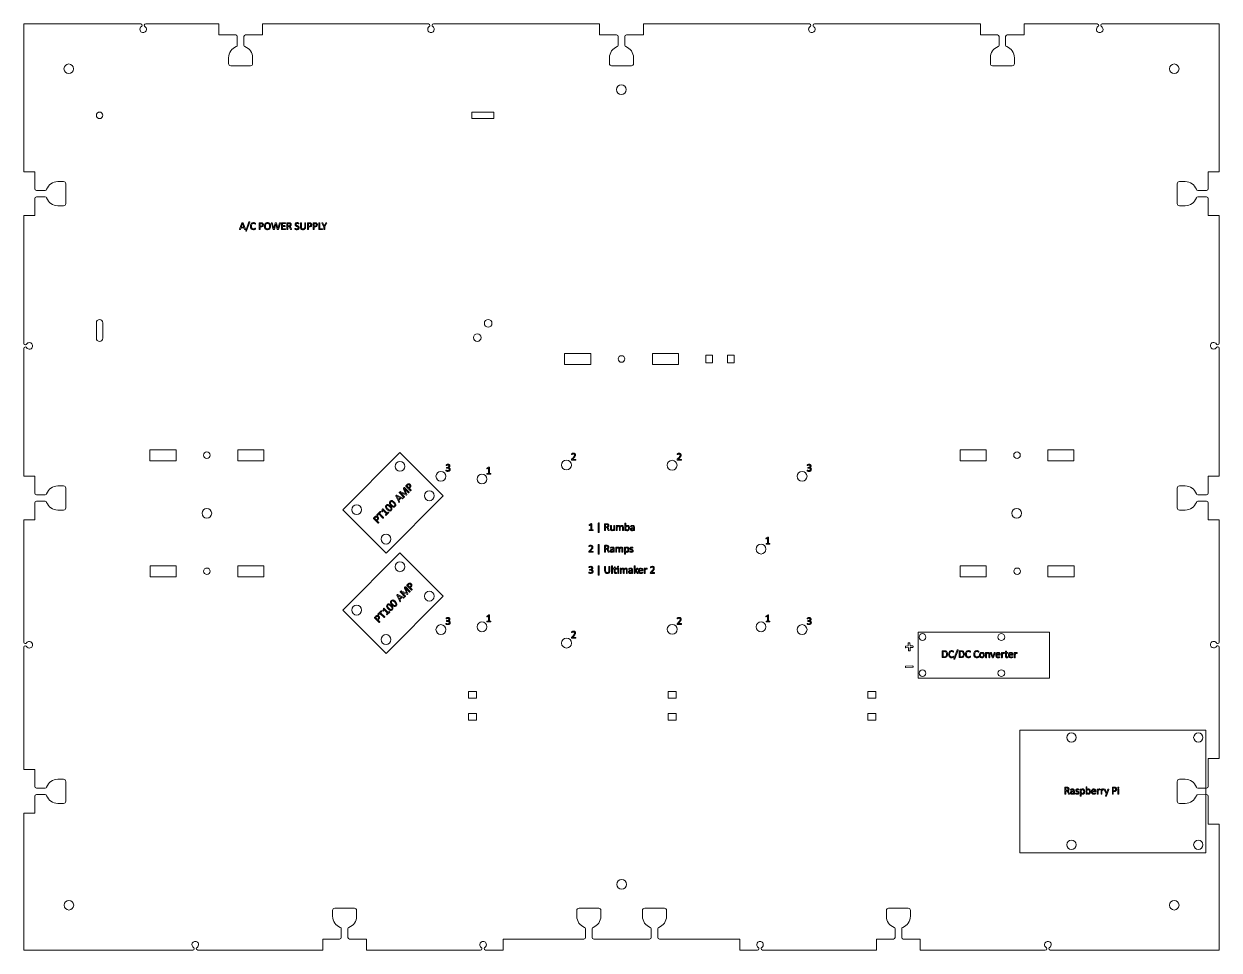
# Model space of a CAD drawing. Header units: inches. Extents: x 27 to 573, y -512 to -89.
import ezdxf

# ---------------------------------------------------------------- set-up
doc = ezdxf.new("R2010")
doc.units = ezdxf.units.IN
doc.header["$MEASUREMENT"] = 0
doc.layers.add('Layer 1', color=7, linetype='Continuous')

# ---------------------------------------------------------------- blocks, each defined once
blk = doc.blocks.new('block 4')
at = {"layer": 'Layer 1', "color": 114, "lineweight": 9, "true_color": 0x00a550}
for points, knots in [([(504.84, -440.3), (504.84, -440.31), (504.84, -440.32), (504.83, -440.33), (504.83, -440.34), (504.82, -440.35), (504.8, -440.36), (504.78, -440.36), (504.76, -440.37), (504.73, -440.37), (504.7, -440.37), (504.66, -440.37), (504.62, -440.37), (504.57, -440.37), (504.54, -440.37), (504.51, -440.37), (504.49, -440.37), (504.46, -440.36), (504.45, -440.35), (504.43, -440.35), (504.42, -440.34), (504.41, -440.32), (504.4, -440.31), (504.39, -440.29), (504.39, -440.27), (504.39, -440.27), (504.1, -439.53), (504.1, -439.53), (504.06, -439.45), (504.03, -439.37), (503.99, -439.3), (503.95, -439.23), (503.91, -439.16), (503.86, -439.11), (503.81, -439.06), (503.75, -439.02), (503.68, -438.99), (503.61, -438.97), (503.53, -438.95), (503.43, -438.95), (503.43, -438.95), (503.15, -438.95), (503.15, -438.95), (503.15, -438.95), (503.15, -440.3), (503.15, -440.3), (503.15, -440.31), (503.15, -440.32), (503.14, -440.33), (503.13, -440.34), (503.12, -440.35), (503.11, -440.35), (503.09, -440.36), (503.07, -440.36), (503.04, -440.37), (503.02, -440.37), (502.98, -440.37), (502.94, -440.37), (502.9, -440.37), (502.87, -440.37), (502.84, -440.37), (502.81, -440.36), (502.79, -440.36), (502.78, -440.35), (502.76, -440.35), (502.75, -440.34), (502.74, -440.33), (502.74, -440.32), (502.73, -440.31), (502.73, -440.3), (502.73, -440.3), (502.73, -437.37), (502.73, -437.37), (502.73, -437.31), (502.75, -437.26), (502.78, -437.24), (502.82, -437.21), (502.85, -437.2), (502.89, -437.2), (502.89, -437.2), (503.56, -437.2), (503.56, -437.2), (503.64, -437.2), (503.71, -437.2), (503.76, -437.21), (503.81, -437.21), (503.86, -437.22), (503.9, -437.22), (504.02, -437.24), (504.13, -437.27), (504.23, -437.32), (504.32, -437.37), (504.4, -437.42), (504.46, -437.49), (504.53, -437.56), (504.57, -437.64), (504.6, -437.73), (504.64, -437.82), (504.65, -437.92), (504.65, -438.03), (504.65, -438.14), (504.64, -438.23), (504.61, -438.32), (504.58, -438.4), (504.54, -438.48), (504.49, -438.54), (504.43, -438.6), (504.37, -438.66), (504.29, -438.71), (504.22, -438.75), (504.13, -438.79), (504.04, -438.83), (504.09, -438.85), (504.14, -438.88), (504.18, -438.91), (504.23, -438.95), (504.27, -438.99), (504.3, -439.04), (504.34, -439.09), (504.37, -439.14), (504.41, -439.21), (504.44, -439.27), (504.47, -439.34), (504.5, -439.42), (504.5, -439.42), (504.79, -440.12), (504.79, -440.12), (504.81, -440.18), (504.82, -440.22), (504.83, -440.24), (504.84, -440.27), (504.84, -440.28), (504.84, -440.3)], [0, 0, 0, 0, 1, 1, 1, 2, 2, 2, 3, 3, 3, 4, 4, 4, 5, 5, 5, 6, 6, 6, 7, 7, 7, 8, 8, 8, 9, 9, 9, 10, 10, 10, 11, 11, 11, 12, 12, 12, 13, 13, 13, 14, 14, 14, 15, 15, 15, 16, 16, 16, 17, 17, 17, 18, 18, 18, 19, 19, 19, 20, 20, 20, 21, 21, 21, 22, 22, 22, 23, 23, 23, 24, 24, 24, 25, 25, 25, 26, 26, 26, 27, 27, 27, 28, 28, 28, 29, 29, 29, 30, 30, 30, 31, 31, 31, 32, 32, 32, 33, 33, 33, 34, 34, 34, 35, 35, 35, 36, 36, 36, 37, 37, 37, 38, 38, 38, 39, 39, 39, 40, 40, 40, 41, 41, 41, 42, 42, 42, 43, 43, 43, 44, 44, 44, 44]), ([(504.21, -438.08), (504.21, -437.95), (504.18, -437.85), (504.12, -437.76), (504.07, -437.68), (503.98, -437.62), (503.85, -437.58), (503.81, -437.57), (503.76, -437.56), (503.71, -437.55), (503.66, -437.55), (503.59, -437.55), (503.51, -437.55), (503.51, -437.55), (503.15, -437.55), (503.15, -437.55), (503.15, -437.55), (503.15, -438.61), (503.15, -438.61), (503.15, -438.61), (503.56, -438.61), (503.56, -438.61), (503.67, -438.61), (503.77, -438.6), (503.85, -438.57), (503.93, -438.54), (504, -438.51), (504.05, -438.46), (504.11, -438.41), (504.14, -438.35), (504.17, -438.29), (504.2, -438.22), (504.21, -438.15), (504.21, -438.08)], [0, 0, 0, 0, 1, 1, 1, 2, 2, 2, 3, 3, 3, 4, 4, 4, 5, 5, 5, 6, 6, 6, 7, 7, 7, 8, 8, 8, 9, 9, 9, 10, 10, 10, 11, 11, 11, 11]), ([(507.06, -440.3), (507.06, -440.32), (507.05, -440.34), (507.04, -440.35), (507.02, -440.36), (507.01, -440.36), (506.98, -440.37), (506.96, -440.37), (506.93, -440.37), (506.88, -440.37), (506.84, -440.37), (506.81, -440.37), (506.78, -440.37), (506.76, -440.36), (506.74, -440.36), (506.73, -440.35), (506.72, -440.34), (506.71, -440.32), (506.71, -440.3), (506.71, -440.3), (506.71, -440.08), (506.71, -440.08), (506.61, -440.18), (506.51, -440.26), (506.39, -440.32), (506.27, -440.38), (506.15, -440.41), (506.01, -440.41), (505.9, -440.41), (505.79, -440.39), (505.7, -440.36), (505.61, -440.33), (505.53, -440.29), (505.46, -440.23), (505.4, -440.17), (505.34, -440.1), (505.31, -440.02), (505.27, -439.94), (505.25, -439.84), (505.25, -439.74), (505.25, -439.61), (505.28, -439.51), (505.33, -439.41), (505.38, -439.32), (505.45, -439.25), (505.55, -439.19), (505.64, -439.13), (505.76, -439.08), (505.89, -439.05), (506.03, -439.02), (506.18, -439.01), (506.35, -439.01), (506.35, -439.01), (506.66, -439.01), (506.66, -439.01), (506.66, -439.01), (506.66, -438.84), (506.66, -438.84), (506.66, -438.75), (506.65, -438.68), (506.63, -438.61), (506.61, -438.55), (506.58, -438.49), (506.54, -438.45), (506.5, -438.41), (506.45, -438.37), (506.39, -438.35), (506.32, -438.33), (506.25, -438.32), (506.15, -438.32), (506.05, -438.32), (505.97, -438.33), (505.89, -438.35), (505.81, -438.38), (505.74, -438.4), (505.68, -438.43), (505.62, -438.46), (505.57, -438.49), (505.53, -438.51), (505.49, -438.53), (505.46, -438.55), (505.44, -438.55), (505.43, -438.55), (505.42, -438.54), (505.41, -438.54), (505.4, -438.53), (505.39, -438.52), (505.38, -438.51), (505.37, -438.49), (505.37, -438.48), (505.36, -438.46), (505.36, -438.44), (505.36, -438.41), (505.36, -438.39), (505.36, -438.35), (505.36, -438.32), (505.37, -438.29), (505.37, -438.27), (505.39, -438.25), (505.41, -438.23), (505.43, -438.21), (505.47, -438.18), (505.52, -438.15), (505.58, -438.12), (505.64, -438.1), (505.71, -438.07), (505.78, -438.05), (505.86, -438.03), (505.94, -438.01), (506.02, -438), (506.11, -437.99), (506.19, -437.99), (506.35, -437.99), (506.48, -438.01), (506.59, -438.05), (506.7, -438.08), (506.79, -438.13), (506.86, -438.2), (506.93, -438.27), (506.98, -438.36), (507.01, -438.46), (507.04, -438.56), (507.06, -438.68), (507.06, -438.82), (507.06, -438.82), (507.06, -440.3), (507.06, -440.3)], [0, 0, 0, 0, 1, 1, 1, 2, 2, 2, 3, 3, 3, 4, 4, 4, 5, 5, 5, 6, 6, 6, 7, 7, 7, 8, 8, 8, 9, 9, 9, 10, 10, 10, 11, 11, 11, 12, 12, 12, 13, 13, 13, 14, 14, 14, 15, 15, 15, 16, 16, 16, 17, 17, 17, 18, 18, 18, 19, 19, 19, 20, 20, 20, 21, 21, 21, 22, 22, 22, 23, 23, 23, 24, 24, 24, 25, 25, 25, 26, 26, 26, 27, 27, 27, 28, 28, 28, 29, 29, 29, 30, 30, 30, 31, 31, 31, 32, 32, 32, 33, 33, 33, 34, 34, 34, 35, 35, 35, 36, 36, 36, 37, 37, 37, 38, 38, 38, 39, 39, 39, 40, 40, 40, 41, 41, 41, 42, 42, 42, 42]), ([(506.66, -439.3), (506.66, -439.3), (506.31, -439.3), (506.31, -439.3), (506.2, -439.3), (506.11, -439.31), (506.02, -439.33), (505.94, -439.34), (505.87, -439.37), (505.82, -439.41), (505.77, -439.45), (505.73, -439.49), (505.7, -439.54), (505.68, -439.59), (505.67, -439.65), (505.67, -439.72), (505.67, -439.83), (505.7, -439.92), (505.77, -439.99), (505.85, -440.06), (505.95, -440.09), (506.08, -440.09), (506.18, -440.09), (506.28, -440.06), (506.37, -440.01), (506.46, -439.96), (506.56, -439.87), (506.66, -439.76), (506.66, -439.76), (506.66, -439.3), (506.66, -439.3)], [0, 0, 0, 0, 1, 1, 1, 2, 2, 2, 3, 3, 3, 4, 4, 4, 5, 5, 5, 6, 6, 6, 7, 7, 7, 8, 8, 8, 9, 9, 9, 10, 10, 10, 10]), ([(509.18, -439.7), (509.18, -439.81), (509.16, -439.91), (509.11, -440), (509.07, -440.09), (509.01, -440.16), (508.94, -440.22), (508.86, -440.28), (508.77, -440.33), (508.66, -440.36), (508.56, -440.39), (508.44, -440.41), (508.31, -440.41), (508.24, -440.41), (508.16, -440.4), (508.09, -440.39), (508.02, -440.38), (507.96, -440.36), (507.9, -440.34), (507.84, -440.32), (507.8, -440.3), (507.76, -440.28), (507.72, -440.26), (507.69, -440.24), (507.67, -440.23), (507.65, -440.21), (507.64, -440.19), (507.63, -440.16), (507.62, -440.13), (507.62, -440.09), (507.62, -440.04), (507.62, -440.01), (507.62, -439.98), (507.63, -439.96), (507.63, -439.94), (507.63, -439.92), (507.64, -439.91), (507.64, -439.9), (507.65, -439.89), (507.66, -439.88), (507.67, -439.88), (507.68, -439.87), (507.69, -439.87), (507.71, -439.87), (507.73, -439.89), (507.77, -439.91), (507.8, -439.93), (507.85, -439.95), (507.9, -439.98), (507.95, -440.01), (508.01, -440.03), (508.08, -440.05), (508.15, -440.07), (508.23, -440.08), (508.32, -440.08), (508.39, -440.08), (508.45, -440.08), (508.51, -440.06), (508.56, -440.05), (508.61, -440.03), (508.65, -440), (508.69, -439.97), (508.72, -439.93), (508.74, -439.89), (508.77, -439.84), (508.78, -439.79), (508.78, -439.73), (508.78, -439.67), (508.76, -439.62), (508.73, -439.58), (508.7, -439.53), (508.66, -439.5), (508.6, -439.46), (508.55, -439.43), (508.49, -439.4), (508.43, -439.38), (508.36, -439.35), (508.3, -439.33), (508.23, -439.3), (508.16, -439.27), (508.09, -439.24), (508.02, -439.2), (507.96, -439.17), (507.9, -439.13), (507.85, -439.08), (507.8, -439.03), (507.75, -438.97), (507.72, -438.9), (507.69, -438.83), (507.67, -438.74), (507.67, -438.64), (507.67, -438.56), (507.69, -438.47), (507.72, -438.4), (507.76, -438.32), (507.81, -438.25), (507.87, -438.19), (507.94, -438.13), (508.02, -438.08), (508.12, -438.05), (508.23, -438.01), (508.34, -437.99), (508.48, -437.99), (508.53, -437.99), (508.59, -438), (508.65, -438.01), (508.71, -438.02), (508.76, -438.03), (508.81, -438.04), (508.86, -438.06), (508.9, -438.07), (508.93, -438.09), (508.96, -438.11), (508.99, -438.12), (509.01, -438.14), (509.02, -438.15), (509.03, -438.16), (509.04, -438.17), (509.05, -438.18), (509.05, -438.19), (509.05, -438.2), (509.05, -438.22), (509.06, -438.23), (509.06, -438.25), (509.06, -438.27), (509.06, -438.29), (509.06, -438.31), (509.06, -438.34), (509.06, -438.37), (509.06, -438.39), (509.06, -438.41), (509.05, -438.42), (509.05, -438.44), (509.04, -438.45), (509.03, -438.46), (509.03, -438.46), (509.02, -438.47), (509.01, -438.47), (509, -438.47), (508.99, -438.47), (508.96, -438.46), (508.94, -438.45), (508.91, -438.43), (508.87, -438.41), (508.83, -438.39), (508.79, -438.37), (508.73, -438.35), (508.67, -438.33), (508.61, -438.31), (508.55, -438.3), (508.47, -438.3), (508.4, -438.3), (508.34, -438.31), (508.29, -438.33), (508.24, -438.34), (508.19, -438.36), (508.16, -438.39), (508.13, -438.42), (508.1, -438.46), (508.09, -438.49), (508.07, -438.53), (508.06, -438.58), (508.06, -438.62), (508.06, -438.69), (508.08, -438.74), (508.11, -438.78), (508.14, -438.82), (508.18, -438.86), (508.24, -438.9), (508.29, -438.93), (508.35, -438.96), (508.41, -438.98), (508.48, -439.01), (508.55, -439.04), (508.62, -439.06), (508.69, -439.09), (508.76, -439.12), (508.82, -439.16), (508.89, -439.19), (508.95, -439.23), (509, -439.28), (509.05, -439.33), (509.1, -439.39), (509.13, -439.46), (509.16, -439.52), (509.18, -439.61), (509.18, -439.7)], [0, 0, 0, 0, 1, 1, 1, 2, 2, 2, 3, 3, 3, 4, 4, 4, 5, 5, 5, 6, 6, 6, 7, 7, 7, 8, 8, 8, 9, 9, 9, 10, 10, 10, 11, 11, 11, 12, 12, 12, 13, 13, 13, 14, 14, 14, 15, 15, 15, 16, 16, 16, 17, 17, 17, 18, 18, 18, 19, 19, 19, 20, 20, 20, 21, 21, 21, 22, 22, 22, 23, 23, 23, 24, 24, 24, 25, 25, 25, 26, 26, 26, 27, 27, 27, 28, 28, 28, 29, 29, 29, 30, 30, 30, 31, 31, 31, 32, 32, 32, 33, 33, 33, 34, 34, 34, 35, 35, 35, 36, 36, 36, 37, 37, 37, 38, 38, 38, 39, 39, 39, 40, 40, 40, 41, 41, 41, 42, 42, 42, 43, 43, 43, 44, 44, 44, 45, 45, 45, 46, 46, 46, 47, 47, 47, 48, 48, 48, 49, 49, 49, 50, 50, 50, 51, 51, 51, 52, 52, 52, 53, 53, 53, 54, 54, 54, 55, 55, 55, 56, 56, 56, 57, 57, 57, 58, 58, 58, 59, 59, 59, 60, 60, 60, 61, 61, 61, 62, 62, 62, 62]), ([(511.77, -439.17), (511.77, -439.36), (511.75, -439.53), (511.71, -439.68), (511.67, -439.84), (511.61, -439.97), (511.53, -440.07), (511.45, -440.18), (511.35, -440.26), (511.23, -440.32), (511.11, -440.38), (510.97, -440.41), (510.82, -440.41), (510.76, -440.41), (510.7, -440.4), (510.64, -440.39), (510.59, -440.37), (510.53, -440.35), (510.48, -440.33), (510.43, -440.3), (510.37, -440.26), (510.32, -440.22), (510.27, -440.18), (510.21, -440.13), (510.16, -440.07), (510.16, -440.07), (510.16, -441.17), (510.16, -441.17), (510.16, -441.18), (510.15, -441.2), (510.15, -441.2), (510.14, -441.21), (510.13, -441.22), (510.11, -441.23), (510.1, -441.24), (510.08, -441.24), (510.05, -441.24), (510.03, -441.25), (509.99, -441.25), (509.95, -441.25), (509.91, -441.25), (509.88, -441.25), (509.85, -441.24), (509.83, -441.24), (509.81, -441.24), (509.79, -441.23), (509.78, -441.22), (509.77, -441.21), (509.76, -441.2), (509.75, -441.2), (509.75, -441.18), (509.75, -441.17), (509.75, -441.17), (509.75, -438.1), (509.75, -438.1), (509.75, -438.09), (509.75, -438.08), (509.76, -438.07), (509.76, -438.06), (509.77, -438.05), (509.79, -438.04), (509.8, -438.04), (509.82, -438.03), (509.84, -438.03), (509.87, -438.03), (509.9, -438.03), (509.93, -438.03), (509.96, -438.03), (509.99, -438.03), (510.01, -438.03), (510.03, -438.03), (510.05, -438.04), (510.07, -438.04), (510.08, -438.05), (510.09, -438.06), (510.1, -438.07), (510.1, -438.08), (510.11, -438.09), (510.11, -438.1), (510.11, -438.1), (510.11, -438.4), (510.11, -438.4), (510.17, -438.33), (510.24, -438.27), (510.3, -438.22), (510.36, -438.17), (510.42, -438.13), (510.49, -438.09), (510.55, -438.06), (510.61, -438.03), (510.68, -438.02), (510.74, -438), (510.81, -437.99), (510.89, -437.99), (511.05, -437.99), (511.18, -438.02), (511.3, -438.08), (511.41, -438.15), (511.5, -438.23), (511.57, -438.34), (511.64, -438.45), (511.69, -438.57), (511.72, -438.71), (511.76, -438.86), (511.77, -439.01), (511.77, -439.17)], [0, 0, 0, 0, 1, 1, 1, 2, 2, 2, 3, 3, 3, 4, 4, 4, 5, 5, 5, 6, 6, 6, 7, 7, 7, 8, 8, 8, 9, 9, 9, 10, 10, 10, 11, 11, 11, 12, 12, 12, 13, 13, 13, 14, 14, 14, 15, 15, 15, 16, 16, 16, 17, 17, 17, 18, 18, 18, 19, 19, 19, 20, 20, 20, 21, 21, 21, 22, 22, 22, 23, 23, 23, 24, 24, 24, 25, 25, 25, 26, 26, 26, 27, 27, 27, 28, 28, 28, 29, 29, 29, 30, 30, 30, 31, 31, 31, 32, 32, 32, 33, 33, 33, 34, 34, 34, 35, 35, 35, 35]), ([(511.36, -439.21), (511.36, -439.1), (511.35, -438.99), (511.33, -438.89), (511.31, -438.78), (511.28, -438.69), (511.24, -438.61), (511.2, -438.53), (511.14, -438.46), (511.07, -438.41), (511, -438.36), (510.92, -438.34), (510.81, -438.34), (510.76, -438.34), (510.71, -438.35), (510.66, -438.36), (510.61, -438.38), (510.55, -438.4), (510.5, -438.43), (510.45, -438.47), (510.39, -438.51), (510.34, -438.57), (510.28, -438.62), (510.22, -438.69), (510.16, -438.77), (510.16, -438.77), (510.16, -439.64), (510.16, -439.64), (510.27, -439.78), (510.37, -439.88), (510.47, -439.95), (510.57, -440.02), (510.68, -440.06), (510.79, -440.06), (510.89, -440.06), (510.97, -440.04), (511.05, -439.99), (511.12, -439.94), (511.18, -439.87), (511.23, -439.79), (511.27, -439.71), (511.3, -439.62), (511.32, -439.52), (511.35, -439.42), (511.36, -439.32), (511.36, -439.21)], [0, 0, 0, 0, 1, 1, 1, 2, 2, 2, 3, 3, 3, 4, 4, 4, 5, 5, 5, 6, 6, 6, 7, 7, 7, 8, 8, 8, 9, 9, 9, 10, 10, 10, 11, 11, 11, 12, 12, 12, 13, 13, 13, 14, 14, 14, 15, 15, 15, 15]), ([(514.4, -439.17), (514.4, -439.36), (514.38, -439.53), (514.34, -439.69), (514.3, -439.84), (514.24, -439.97), (514.16, -440.07), (514.07, -440.18), (513.98, -440.26), (513.86, -440.32), (513.74, -440.38), (513.61, -440.41), (513.46, -440.41), (513.39, -440.41), (513.32, -440.4), (513.26, -440.39), (513.2, -440.37), (513.14, -440.35), (513.09, -440.32), (513.03, -440.29), (512.97, -440.25), (512.92, -440.2), (512.86, -440.15), (512.8, -440.1), (512.74, -440.03), (512.74, -440.03), (512.74, -440.3), (512.74, -440.3), (512.74, -440.31), (512.73, -440.32), (512.73, -440.33), (512.72, -440.34), (512.71, -440.35), (512.69, -440.36), (512.68, -440.36), (512.66, -440.37), (512.64, -440.37), (512.62, -440.37), (512.59, -440.37), (512.55, -440.37), (512.52, -440.37), (512.49, -440.37), (512.47, -440.37), (512.45, -440.37), (512.43, -440.36), (512.42, -440.36), (512.4, -440.35), (512.39, -440.34), (512.39, -440.33), (512.38, -440.32), (512.38, -440.31), (512.38, -440.3), (512.38, -440.3), (512.38, -437.04), (512.38, -437.04), (512.38, -437.02), (512.38, -437.01), (512.39, -437), (512.39, -436.99), (512.4, -436.99), (512.42, -436.98), (512.44, -436.97), (512.46, -436.97), (512.48, -436.96), (512.51, -436.96), (512.54, -436.96), (512.58, -436.96), (512.62, -436.96), (512.65, -436.96), (512.68, -436.96), (512.71, -436.97), (512.73, -436.97), (512.74, -436.98), (512.76, -436.99), (512.77, -436.99), (512.77, -437), (512.78, -437.01), (512.78, -437.02), (512.78, -437.04), (512.78, -437.04), (512.78, -438.35), (512.78, -438.35), (512.85, -438.29), (512.91, -438.23), (512.97, -438.18), (513.03, -438.14), (513.09, -438.1), (513.15, -438.07), (513.21, -438.05), (513.27, -438.02), (513.33, -438.01), (513.39, -438), (513.45, -437.99), (513.51, -437.99), (513.67, -437.99), (513.81, -438.02), (513.92, -438.09), (514.03, -438.15), (514.13, -438.24), (514.2, -438.34), (514.27, -438.45), (514.32, -438.57), (514.35, -438.72), (514.38, -438.86), (514.4, -439.01), (514.4, -439.17)], [0, 0, 0, 0, 1, 1, 1, 2, 2, 2, 3, 3, 3, 4, 4, 4, 5, 5, 5, 6, 6, 6, 7, 7, 7, 8, 8, 8, 9, 9, 9, 10, 10, 10, 11, 11, 11, 12, 12, 12, 13, 13, 13, 14, 14, 14, 15, 15, 15, 16, 16, 16, 17, 17, 17, 18, 18, 18, 19, 19, 19, 20, 20, 20, 21, 21, 21, 22, 22, 22, 23, 23, 23, 24, 24, 24, 25, 25, 25, 26, 26, 26, 27, 27, 27, 28, 28, 28, 29, 29, 29, 30, 30, 30, 31, 31, 31, 32, 32, 32, 33, 33, 33, 34, 34, 34, 35, 35, 35, 35]), ([(513.98, -439.22), (513.98, -439.1), (513.97, -439), (513.96, -438.89), (513.94, -438.78), (513.91, -438.69), (513.87, -438.61), (513.82, -438.53), (513.77, -438.46), (513.7, -438.41), (513.63, -438.36), (513.54, -438.34), (513.44, -438.34), (513.38, -438.34), (513.33, -438.35), (513.28, -438.36), (513.23, -438.38), (513.18, -438.4), (513.13, -438.43), (513.07, -438.47), (513.02, -438.51), (512.96, -438.57), (512.91, -438.62), (512.85, -438.69), (512.78, -438.77), (512.78, -438.77), (512.78, -439.64), (512.78, -439.64), (512.89, -439.78), (513, -439.88), (513.1, -439.95), (513.2, -440.02), (513.31, -440.06), (513.42, -440.06), (513.52, -440.06), (513.61, -440.04), (513.68, -439.99), (513.75, -439.94), (513.81, -439.87), (513.85, -439.79), (513.9, -439.71), (513.93, -439.62), (513.95, -439.52), (513.97, -439.42), (513.98, -439.32), (513.98, -439.22)], [0, 0, 0, 0, 1, 1, 1, 2, 2, 2, 3, 3, 3, 4, 4, 4, 5, 5, 5, 6, 6, 6, 7, 7, 7, 8, 8, 8, 9, 9, 9, 10, 10, 10, 11, 11, 11, 12, 12, 12, 13, 13, 13, 14, 14, 14, 15, 15, 15, 15]), ([(516.88, -439.1), (516.88, -439.17), (516.86, -439.21), (516.83, -439.24), (516.8, -439.27), (516.76, -439.28), (516.72, -439.28), (516.72, -439.28), (515.28, -439.28), (515.28, -439.28), (515.28, -439.4), (515.29, -439.51), (515.31, -439.61), (515.34, -439.71), (515.38, -439.79), (515.44, -439.86), (515.49, -439.93), (515.57, -439.99), (515.66, -440.02), (515.75, -440.06), (515.86, -440.08), (516, -440.08), (516.1, -440.08), (516.19, -440.07), (516.28, -440.05), (516.36, -440.04), (516.43, -440.02), (516.49, -440), (516.55, -439.98), (516.6, -439.96), (516.63, -439.94), (516.67, -439.92), (516.7, -439.91), (516.72, -439.91), (516.73, -439.91), (516.74, -439.92), (516.75, -439.92), (516.76, -439.93), (516.77, -439.94), (516.77, -439.95), (516.78, -439.96), (516.78, -439.97), (516.78, -440), (516.79, -440.02), (516.79, -440.04), (516.79, -440.07), (516.79, -440.09), (516.79, -440.11), (516.79, -440.12), (516.78, -440.14), (516.78, -440.15), (516.78, -440.17), (516.78, -440.18), (516.77, -440.19), (516.77, -440.2), (516.76, -440.21), (516.75, -440.22), (516.75, -440.23), (516.74, -440.24), (516.71, -440.25), (516.67, -440.27), (516.62, -440.29), (516.56, -440.31), (516.5, -440.33), (516.43, -440.35), (516.34, -440.37), (516.25, -440.38), (516.16, -440.4), (516.06, -440.41), (515.96, -440.41), (515.78, -440.41), (515.62, -440.38), (515.48, -440.33), (515.35, -440.28), (515.23, -440.21), (515.14, -440.11), (515.05, -440.01), (514.98, -439.88), (514.93, -439.73), (514.88, -439.58), (514.86, -439.41), (514.86, -439.21), (514.86, -439.02), (514.88, -438.85), (514.93, -438.7), (514.98, -438.55), (515.05, -438.42), (515.14, -438.32), (515.24, -438.21), (515.35, -438.13), (515.48, -438.08), (515.61, -438.02), (515.75, -437.99), (515.91, -437.99), (516.09, -437.99), (516.23, -438.02), (516.35, -438.07), (516.48, -438.13), (516.58, -438.2), (516.65, -438.3), (516.73, -438.39), (516.79, -438.5), (516.83, -438.63), (516.86, -438.75), (516.88, -438.89), (516.88, -439.03), (516.88, -439.03), (516.88, -439.1), (516.88, -439.1)], [0, 0, 0, 0, 1, 1, 1, 2, 2, 2, 3, 3, 3, 4, 4, 4, 5, 5, 5, 6, 6, 6, 7, 7, 7, 8, 8, 8, 9, 9, 9, 10, 10, 10, 11, 11, 11, 12, 12, 12, 13, 13, 13, 14, 14, 14, 15, 15, 15, 16, 16, 16, 17, 17, 17, 18, 18, 18, 19, 19, 19, 20, 20, 20, 21, 21, 21, 22, 22, 22, 23, 23, 23, 24, 24, 24, 25, 25, 25, 26, 26, 26, 27, 27, 27, 28, 28, 28, 29, 29, 29, 30, 30, 30, 31, 31, 31, 32, 32, 32, 33, 33, 33, 34, 34, 34, 35, 35, 35, 36, 36, 36, 36]), ([(516.48, -438.99), (516.48, -438.77), (516.43, -438.61), (516.33, -438.49), (516.24, -438.37), (516.09, -438.31), (515.89, -438.31), (515.79, -438.31), (515.71, -438.33), (515.63, -438.36), (515.56, -438.4), (515.49, -438.45), (515.44, -438.51), (515.39, -438.57), (515.35, -438.65), (515.32, -438.73), (515.3, -438.81), (515.28, -438.9), (515.28, -438.99), (515.28, -438.99), (516.48, -438.99), (516.48, -438.99)], [0, 0, 0, 0, 1, 1, 1, 2, 2, 2, 3, 3, 3, 4, 4, 4, 5, 5, 5, 6, 6, 6, 7, 7, 7, 7]), ([(518.78, -438.25), (518.78, -438.28), (518.78, -438.31), (518.78, -438.34), (518.77, -438.36), (518.77, -438.38), (518.77, -438.39), (518.76, -438.41), (518.75, -438.42), (518.75, -438.43), (518.74, -438.43), (518.73, -438.44), (518.72, -438.44), (518.7, -438.44), (518.69, -438.43), (518.67, -438.43), (518.65, -438.42), (518.63, -438.41), (518.61, -438.4), (518.58, -438.4), (518.56, -438.39), (518.53, -438.38), (518.5, -438.38), (518.47, -438.37), (518.43, -438.37), (518.39, -438.37), (518.35, -438.38), (518.31, -438.4), (518.27, -438.41), (518.23, -438.44), (518.19, -438.48), (518.14, -438.52), (518.1, -438.56), (518.05, -438.63), (518.01, -438.69), (517.95, -438.76), (517.9, -438.85), (517.9, -438.85), (517.9, -440.3), (517.9, -440.3), (517.9, -440.31), (517.89, -440.32), (517.89, -440.33), (517.88, -440.34), (517.87, -440.35), (517.85, -440.36), (517.84, -440.36), (517.82, -440.37), (517.79, -440.37), (517.77, -440.37), (517.73, -440.37), (517.69, -440.37), (517.66, -440.37), (517.62, -440.37), (517.6, -440.37), (517.57, -440.37), (517.55, -440.36), (517.53, -440.36), (517.52, -440.35), (517.51, -440.34), (517.5, -440.33), (517.5, -440.32), (517.49, -440.31), (517.49, -440.3), (517.49, -440.3), (517.49, -438.1), (517.49, -438.1), (517.49, -438.09), (517.5, -438.08), (517.5, -438.07), (517.51, -438.06), (517.52, -438.05), (517.53, -438.04), (517.54, -438.04), (517.56, -438.03), (517.59, -438.03), (517.61, -438.03), (517.64, -438.03), (517.68, -438.03), (517.71, -438.03), (517.74, -438.03), (517.77, -438.03), (517.79, -438.03), (517.81, -438.04), (517.82, -438.04), (517.83, -438.05), (517.84, -438.06), (517.85, -438.07), (517.85, -438.08), (517.86, -438.09), (517.86, -438.1), (517.86, -438.1), (517.86, -438.42), (517.86, -438.42), (517.92, -438.33), (517.97, -438.26), (518.03, -438.21), (518.08, -438.15), (518.13, -438.11), (518.18, -438.08), (518.22, -438.04), (518.27, -438.02), (518.32, -438.01), (518.36, -438), (518.41, -437.99), (518.46, -437.99), (518.48, -437.99), (518.5, -437.99), (518.53, -438), (518.56, -438), (518.59, -438), (518.61, -438.01), (518.64, -438.02), (518.67, -438.02), (518.69, -438.03), (518.72, -438.04), (518.73, -438.05), (518.74, -438.06), (518.75, -438.06), (518.76, -438.07), (518.76, -438.08), (518.77, -438.09), (518.77, -438.1), (518.77, -438.11), (518.77, -438.12), (518.78, -438.13), (518.78, -438.16), (518.78, -438.18), (518.78, -438.21), (518.78, -438.25)], [0, 0, 0, 0, 1, 1, 1, 2, 2, 2, 3, 3, 3, 4, 4, 4, 5, 5, 5, 6, 6, 6, 7, 7, 7, 8, 8, 8, 9, 9, 9, 10, 10, 10, 11, 11, 11, 12, 12, 12, 13, 13, 13, 14, 14, 14, 15, 15, 15, 16, 16, 16, 17, 17, 17, 18, 18, 18, 19, 19, 19, 20, 20, 20, 21, 21, 21, 22, 22, 22, 23, 23, 23, 24, 24, 24, 25, 25, 25, 26, 26, 26, 27, 27, 27, 28, 28, 28, 29, 29, 29, 30, 30, 30, 31, 31, 31, 32, 32, 32, 33, 33, 33, 34, 34, 34, 35, 35, 35, 36, 36, 36, 37, 37, 37, 38, 38, 38, 39, 39, 39, 40, 40, 40, 41, 41, 41, 42, 42, 42, 43, 43, 43, 43]), ([(520.52, -438.25), (520.52, -438.28), (520.52, -438.31), (520.52, -438.34), (520.52, -438.36), (520.51, -438.38), (520.51, -438.39), (520.5, -438.41), (520.5, -438.42), (520.49, -438.43), (520.48, -438.43), (520.47, -438.44), (520.46, -438.44), (520.45, -438.44), (520.43, -438.43), (520.41, -438.43), (520.39, -438.42), (520.37, -438.41), (520.35, -438.4), (520.33, -438.4), (520.3, -438.39), (520.27, -438.38), (520.24, -438.38), (520.21, -438.37), (520.17, -438.37), (520.13, -438.37), (520.09, -438.38), (520.05, -438.4), (520.02, -438.41), (519.97, -438.44), (519.93, -438.48), (519.89, -438.52), (519.84, -438.56), (519.8, -438.63), (519.75, -438.69), (519.7, -438.76), (519.64, -438.85), (519.64, -438.85), (519.64, -440.3), (519.64, -440.3), (519.64, -440.31), (519.64, -440.32), (519.63, -440.33), (519.62, -440.34), (519.61, -440.35), (519.6, -440.36), (519.58, -440.36), (519.56, -440.37), (519.54, -440.37), (519.51, -440.37), (519.48, -440.37), (519.44, -440.37), (519.4, -440.37), (519.37, -440.37), (519.34, -440.37), (519.31, -440.37), (519.29, -440.36), (519.28, -440.36), (519.26, -440.35), (519.25, -440.34), (519.25, -440.33), (519.24, -440.32), (519.24, -440.31), (519.24, -440.3), (519.24, -440.3), (519.24, -438.1), (519.24, -438.1), (519.24, -438.09), (519.24, -438.08), (519.24, -438.07), (519.25, -438.06), (519.26, -438.05), (519.27, -438.04), (519.29, -438.04), (519.31, -438.03), (519.33, -438.03), (519.35, -438.03), (519.38, -438.03), (519.42, -438.03), (519.46, -438.03), (519.49, -438.03), (519.51, -438.03), (519.53, -438.03), (519.55, -438.04), (519.56, -438.04), (519.58, -438.05), (519.59, -438.06), (519.59, -438.07), (519.6, -438.08), (519.6, -438.09), (519.6, -438.1), (519.6, -438.1), (519.6, -438.42), (519.6, -438.42), (519.66, -438.33), (519.72, -438.26), (519.77, -438.21), (519.82, -438.15), (519.87, -438.11), (519.92, -438.08), (519.97, -438.04), (520.01, -438.02), (520.06, -438.01), (520.11, -438), (520.15, -437.99), (520.2, -437.99), (520.22, -437.99), (520.25, -437.99), (520.27, -438), (520.3, -438), (520.33, -438), (520.36, -438.01), (520.39, -438.02), (520.41, -438.02), (520.44, -438.03), (520.46, -438.04), (520.48, -438.05), (520.49, -438.06), (520.5, -438.06), (520.5, -438.07), (520.51, -438.08), (520.51, -438.09), (520.51, -438.1), (520.52, -438.11), (520.52, -438.12), (520.52, -438.13), (520.52, -438.16), (520.52, -438.18), (520.52, -438.21), (520.52, -438.25)], [0, 0, 0, 0, 1, 1, 1, 2, 2, 2, 3, 3, 3, 4, 4, 4, 5, 5, 5, 6, 6, 6, 7, 7, 7, 8, 8, 8, 9, 9, 9, 10, 10, 10, 11, 11, 11, 12, 12, 12, 13, 13, 13, 14, 14, 14, 15, 15, 15, 16, 16, 16, 17, 17, 17, 18, 18, 18, 19, 19, 19, 20, 20, 20, 21, 21, 21, 22, 22, 22, 23, 23, 23, 24, 24, 24, 25, 25, 25, 26, 26, 26, 27, 27, 27, 28, 28, 28, 29, 29, 29, 30, 30, 30, 31, 31, 31, 32, 32, 32, 33, 33, 33, 34, 34, 34, 35, 35, 35, 36, 36, 36, 37, 37, 37, 38, 38, 38, 39, 39, 39, 40, 40, 40, 41, 41, 41, 42, 42, 42, 43, 43, 43, 43]), ([(522.01, -440.36), (522.01, -440.36), (521.71, -441.17), (521.71, -441.17), (521.7, -441.19), (521.68, -441.21), (521.64, -441.23), (521.6, -441.24), (521.54, -441.25), (521.46, -441.25), (521.41, -441.25), (521.38, -441.25), (521.35, -441.24), (521.33, -441.24), (521.31, -441.23), (521.29, -441.22), (521.28, -441.21), (521.27, -441.2), (521.27, -441.18), (521.27, -441.17), (521.27, -441.15), (521.28, -441.12), (521.28, -441.12), (521.59, -440.36), (521.59, -440.36), (521.57, -440.35), (521.56, -440.34), (521.54, -440.33), (521.53, -440.31), (521.52, -440.3), (521.52, -440.28), (521.52, -440.28), (520.73, -438.18), (520.73, -438.18), (520.72, -438.15), (520.71, -438.12), (520.71, -438.1), (520.71, -438.08), (520.72, -438.07), (520.73, -438.06), (520.75, -438.04), (520.77, -438.04), (520.8, -438.03), (520.83, -438.03), (520.87, -438.03), (520.91, -438.03), (520.96, -438.03), (521, -438.03), (521.03, -438.03), (521.06, -438.03), (521.08, -438.04), (521.09, -438.04), (521.11, -438.05), (521.12, -438.06), (521.13, -438.07), (521.14, -438.08), (521.15, -438.1), (521.15, -438.12), (521.15, -438.12), (521.78, -439.88), (521.78, -439.88), (521.78, -439.88), (521.79, -439.88), (521.79, -439.88), (521.79, -439.88), (522.39, -438.11), (522.39, -438.11), (522.4, -438.08), (522.42, -438.06), (522.43, -438.05), (522.44, -438.04), (522.46, -438.04), (522.49, -438.03), (522.52, -438.03), (522.56, -438.03), (522.61, -438.03), (522.66, -438.03), (522.69, -438.03), (522.72, -438.03), (522.75, -438.04), (522.77, -438.04), (522.79, -438.06), (522.8, -438.07), (522.81, -438.08), (522.81, -438.1), (522.81, -438.12), (522.8, -438.15), (522.79, -438.17), (522.79, -438.17), (522.01, -440.36), (522.01, -440.36)], [0, 0, 0, 0, 1, 1, 1, 2, 2, 2, 3, 3, 3, 4, 4, 4, 5, 5, 5, 6, 6, 6, 7, 7, 7, 8, 8, 8, 9, 9, 9, 10, 10, 10, 11, 11, 11, 12, 12, 12, 13, 13, 13, 14, 14, 14, 15, 15, 15, 16, 16, 16, 17, 17, 17, 18, 18, 18, 19, 19, 19, 20, 20, 20, 21, 21, 21, 22, 22, 22, 23, 23, 23, 24, 24, 24, 25, 25, 25, 26, 26, 26, 27, 27, 27, 28, 28, 28, 29, 29, 29, 30, 30, 30, 30]), ([(526.39, -438.13), (526.39, -438.28), (526.36, -438.43), (526.31, -438.55), (526.26, -438.68), (526.18, -438.79), (526.08, -438.88), (525.99, -438.97), (525.87, -439.04), (525.73, -439.09), (525.59, -439.13), (525.42, -439.16), (525.22, -439.16), (525.22, -439.16), (524.86, -439.16), (524.86, -439.16), (524.86, -439.16), (524.86, -440.3), (524.86, -440.3), (524.86, -440.31), (524.86, -440.32), (524.85, -440.33), (524.85, -440.34), (524.83, -440.35), (524.82, -440.35), (524.8, -440.36), (524.78, -440.36), (524.76, -440.37), (524.73, -440.37), (524.69, -440.37), (524.65, -440.37), (524.61, -440.37), (524.58, -440.37), (524.55, -440.37), (524.53, -440.36), (524.5, -440.36), (524.49, -440.35), (524.47, -440.35), (524.46, -440.34), (524.45, -440.33), (524.45, -440.32), (524.44, -440.31), (524.44, -440.3), (524.44, -440.3), (524.44, -437.38), (524.44, -437.38), (524.44, -437.32), (524.46, -437.27), (524.5, -437.24), (524.53, -437.21), (524.57, -437.2), (524.61, -437.2), (524.61, -437.2), (525.29, -437.2), (525.29, -437.2), (525.35, -437.2), (525.42, -437.2), (525.48, -437.21), (525.55, -437.21), (525.62, -437.23), (525.71, -437.25), (525.79, -437.26), (525.88, -437.3), (525.97, -437.35), (526.06, -437.4), (526.13, -437.47), (526.19, -437.54), (526.25, -437.61), (526.3, -437.7), (526.34, -437.8), (526.37, -437.9), (526.39, -438.01), (526.39, -438.13)], [0, 0, 0, 0, 1, 1, 1, 2, 2, 2, 3, 3, 3, 4, 4, 4, 5, 5, 5, 6, 6, 6, 7, 7, 7, 8, 8, 8, 9, 9, 9, 10, 10, 10, 11, 11, 11, 12, 12, 12, 13, 13, 13, 14, 14, 14, 15, 15, 15, 16, 16, 16, 17, 17, 17, 18, 18, 18, 19, 19, 19, 20, 20, 20, 21, 21, 21, 22, 22, 22, 23, 23, 23, 24, 24, 24, 24]), ([(525.94, -438.16), (525.94, -438.03), (525.92, -437.92), (525.87, -437.84), (525.82, -437.75), (525.76, -437.69), (525.69, -437.65), (525.62, -437.6), (525.55, -437.58), (525.47, -437.56), (525.4, -437.55), (525.32, -437.55), (525.25, -437.55), (525.25, -437.55), (524.86, -437.55), (524.86, -437.55), (524.86, -437.55), (524.86, -438.81), (524.86, -438.81), (524.86, -438.81), (525.24, -438.81), (525.24, -438.81), (525.37, -438.81), (525.48, -438.8), (525.56, -438.77), (525.64, -438.73), (525.71, -438.69), (525.77, -438.63), (525.83, -438.57), (525.87, -438.5), (525.9, -438.42), (525.93, -438.34), (525.94, -438.25), (525.94, -438.16)], [0, 0, 0, 0, 1, 1, 1, 2, 2, 2, 3, 3, 3, 4, 4, 4, 5, 5, 5, 6, 6, 6, 7, 7, 7, 8, 8, 8, 9, 9, 9, 10, 10, 10, 11, 11, 11, 11]), ([(527.43, -437.36), (527.43, -437.45), (527.41, -437.52), (527.38, -437.55), (527.34, -437.59), (527.28, -437.6), (527.18, -437.6), (527.08, -437.6), (527.02, -437.59), (526.99, -437.55), (526.95, -437.52), (526.93, -437.46), (526.93, -437.36), (526.93, -437.27), (526.95, -437.21), (526.99, -437.17), (527.02, -437.14), (527.09, -437.12), (527.18, -437.12), (527.28, -437.12), (527.34, -437.14), (527.38, -437.17), (527.41, -437.2), (527.43, -437.27), (527.43, -437.36)], [0, 0, 0, 0, 1, 1, 1, 2, 2, 2, 3, 3, 3, 4, 4, 4, 5, 5, 5, 6, 6, 6, 7, 7, 7, 8, 8, 8, 8]), ([(527.38, -440.3), (527.38, -440.31), (527.38, -440.32), (527.37, -440.33), (527.37, -440.34), (527.36, -440.35), (527.34, -440.36), (527.33, -440.36), (527.31, -440.37), (527.28, -440.37), (527.26, -440.37), (527.22, -440.37), (527.18, -440.37), (527.14, -440.37), (527.11, -440.37), (527.08, -440.37), (527.06, -440.37), (527.04, -440.36), (527.02, -440.36), (527.01, -440.35), (527, -440.34), (526.99, -440.33), (526.98, -440.32), (526.98, -440.31), (526.98, -440.3), (526.98, -440.3), (526.98, -438.1), (526.98, -438.1), (526.98, -438.09), (526.98, -438.08), (526.99, -438.07), (527, -438.06), (527.01, -438.05), (527.02, -438.05), (527.04, -438.04), (527.06, -438.03), (527.08, -438.03), (527.11, -438.03), (527.14, -438.03), (527.18, -438.03), (527.22, -438.03), (527.26, -438.03), (527.28, -438.03), (527.31, -438.03), (527.33, -438.04), (527.34, -438.05), (527.36, -438.05), (527.37, -438.06), (527.37, -438.07), (527.38, -438.08), (527.38, -438.09), (527.38, -438.1), (527.38, -438.1), (527.38, -440.3), (527.38, -440.3)], [0, 0, 0, 0, 1, 1, 1, 2, 2, 2, 3, 3, 3, 4, 4, 4, 5, 5, 5, 6, 6, 6, 7, 7, 7, 8, 8, 8, 9, 9, 9, 10, 10, 10, 11, 11, 11, 12, 12, 12, 13, 13, 13, 14, 14, 14, 15, 15, 15, 16, 16, 16, 17, 17, 17, 18, 18, 18, 18])]:
    blk.add_open_spline(points, degree=3, knots=knots, dxfattribs=at)
blk = doc.blocks.new('block 3')
at = {"layer": 'Layer 1', "color": 114, "lineweight": 9, "true_color": 0x00a550}
blk.add_lwpolyline([(567.18, -467.1), (482.18, -467.1), (482.18, -411.1), (567.18, -411.1), (567.18, -467.1)], dxfattribs=at)
at = {"layer": 'Layer 1', "color": 175, "lineweight": 9, "true_color": 0x3852a4}
for points in [[(505.7, -412.37), (504.53, -412.37), (503.58, -413.33), (503.58, -414.5), (503.58, -415.67), (504.53, -416.62), (505.7, -416.62), (506.88, -416.62), (507.83, -415.67), (507.83, -414.5), (507.83, -413.33), (506.88, -412.37), (505.7, -412.37)], [(563.68, -412.37), (562.51, -412.37), (561.56, -413.33), (561.56, -414.5), (561.56, -415.67), (562.51, -416.62), (563.68, -416.62), (564.86, -416.62), (565.81, -415.67), (565.81, -414.5), (565.81, -413.33), (564.86, -412.37), (563.68, -412.37)], [(505.7, -461.37), (504.53, -461.37), (503.58, -462.33), (503.58, -463.5), (503.58, -464.67), (504.53, -465.62), (505.7, -465.62), (506.88, -465.62), (507.83, -464.67), (507.83, -463.5), (507.83, -462.33), (506.88, -461.37), (505.7, -461.37)], [(563.68, -461.37), (562.51, -461.37), (561.56, -462.33), (561.56, -463.5), (561.56, -464.67), (562.51, -465.62), (563.68, -465.62), (564.86, -465.62), (565.81, -464.67), (565.81, -463.5), (565.81, -462.33), (564.86, -461.37), (563.68, -461.37)]]:
    blk.add_open_spline(points, degree=3, knots=[0, 0, 0, 0, 1, 1, 1, 2, 2, 2, 3, 3, 3, 4, 4, 4, 4], dxfattribs=at)
at = {"layer": 'Layer 1'}
blk.add_blockref('block 4', (0, 0), dxfattribs=at)
blk = doc.blocks.new('block 5')
at = {"layer": 'Layer 1', "color": 114, "lineweight": 9, "true_color": 0x00a550}
blk.add_lwpolyline([(172.82, -356.32), (198.98, -330.15), (218.78, -349.95), (192.62, -376.11), (172.82, -356.32)], dxfattribs=at)
at = {"layer": 'Layer 1', "color": 177, "lineweight": 9, "true_color": 0x2e3092}
for points in [[(200.57, -334.93), (201.45, -335.8), (201.45, -337.23), (200.57, -338.11), (199.69, -338.99), (198.27, -338.99), (197.39, -338.11), (196.51, -337.23), (196.51, -335.8), (197.39, -334.93), (198.27, -334.05), (199.69, -334.05), (200.57, -334.93)], [(214.01, -348.36), (214.89, -349.24), (214.89, -350.66), (214.01, -351.54), (213.13, -352.42), (211.7, -352.42), (210.82, -351.54), (209.95, -350.66), (209.95, -349.24), (210.82, -348.36), (211.7, -347.48), (213.13, -347.48), (214.01, -348.36)], [(180.77, -354.72), (181.65, -355.6), (181.65, -357.03), (180.77, -357.91), (179.89, -358.78), (178.47, -358.78), (177.59, -357.91), (176.71, -357.03), (176.71, -355.6), (177.59, -354.72), (178.47, -353.85), (179.89, -353.85), (180.77, -354.72)], [(194.21, -368.16), (195.09, -369.04), (195.09, -370.46), (194.21, -371.34), (193.33, -372.22), (191.9, -372.22), (191.03, -371.34), (190.15, -370.46), (190.15, -369.04), (191.03, -368.16), (191.9, -367.28), (193.33, -367.28), (194.21, -368.16)]]:
    blk.add_open_spline(points, degree=3, knots=[0, 0, 0, 0, 1, 1, 1, 2, 2, 2, 3, 3, 3, 4, 4, 4, 4], dxfattribs=at)
blk = doc.blocks.new('block 6')
at = {"layer": 'Layer 1', "color": 114, "lineweight": 9, "true_color": 0x00a550}
blk.add_lwpolyline([(172.82, -310.46), (198.98, -284.3), (218.78, -304.1), (192.62, -330.26), (172.82, -310.46)], dxfattribs=at)
at = {"layer": 'Layer 1', "color": 177, "lineweight": 9, "true_color": 0x2e3092}
for points in [[(200.57, -289.07), (201.45, -289.95), (201.45, -291.38), (200.57, -292.26), (199.69, -293.14), (198.27, -293.14), (197.39, -292.26), (196.51, -291.38), (196.51, -289.95), (197.39, -289.07), (198.27, -288.2), (199.69, -288.2), (200.57, -289.07)], [(214.01, -302.51), (214.89, -303.39), (214.89, -304.81), (214.01, -305.69), (213.13, -306.57), (211.7, -306.57), (210.82, -305.69), (209.95, -304.81), (209.95, -303.39), (210.82, -302.51), (211.7, -301.63), (213.13, -301.63), (214.01, -302.51)], [(180.77, -308.87), (181.65, -309.75), (181.65, -311.18), (180.77, -312.06), (179.89, -312.93), (178.47, -312.93), (177.59, -312.06), (176.71, -311.18), (176.71, -309.75), (177.59, -308.87), (178.47, -307.99), (179.89, -307.99), (180.77, -308.87)], [(194.21, -322.31), (195.09, -323.19), (195.09, -324.61), (194.21, -325.49), (193.33, -326.37), (191.9, -326.37), (191.03, -325.49), (190.15, -324.61), (190.15, -323.19), (191.03, -322.31), (191.9, -321.43), (193.33, -321.43), (194.21, -322.31)]]:
    blk.add_open_spline(points, degree=3, knots=[0, 0, 0, 0, 1, 1, 1, 2, 2, 2, 3, 3, 3, 4, 4, 4, 4], dxfattribs=at)
blk = doc.blocks.new('block 7')
at = {"layer": 'Layer 1', "color": 114, "lineweight": 9, "true_color": 0x00a550}
blk.add_lwpolyline([(197.52, -304.27), (197.51, -304.28), (198.24, -305.78), (199.02, -305), (197.52, -304.27)], dxfattribs=at)
for points, knots in [([(203.17, -302.4), (203.18, -302.41), (203.19, -302.42), (203.19, -302.43), (203.19, -302.45), (203.19, -302.46), (203.18, -302.48), (203.17, -302.49), (203.16, -302.51), (203.14, -302.53), (203.13, -302.55), (203.11, -302.58), (203.08, -302.61), (203.05, -302.64), (203.02, -302.66), (203, -302.67), (202.98, -302.69), (202.96, -302.7), (202.95, -302.71), (202.93, -302.72), (202.92, -302.72), (202.9, -302.72), (202.89, -302.72), (202.88, -302.71), (202.87, -302.7), (202.87, -302.7), (200.93, -300.75), (200.93, -300.75), (200.93, -300.75), (200.92, -300.76), (200.92, -300.76), (200.92, -300.76), (202.09, -303.5), (202.09, -303.5), (202.1, -303.51), (202.1, -303.52), (202.1, -303.54), (202.1, -303.55), (202.09, -303.56), (202.08, -303.58), (202.08, -303.59), (202.07, -303.61), (202.05, -303.63), (202.04, -303.65), (202.02, -303.67), (201.99, -303.69), (201.97, -303.72), (201.95, -303.74), (201.93, -303.75), (201.91, -303.76), (201.89, -303.78), (201.87, -303.78), (201.86, -303.79), (201.85, -303.8), (201.83, -303.8), (201.82, -303.8), (201.81, -303.79), (201.8, -303.79), (201.8, -303.79), (199.09, -302.59), (199.09, -302.59), (199.09, -302.59), (199.09, -302.59), (199.09, -302.59), (199.09, -302.59), (201.04, -304.54), (201.04, -304.54), (201.05, -304.54), (201.05, -304.56), (201.06, -304.57), (201.06, -304.58), (201.05, -304.59), (201.05, -304.61), (201.04, -304.62), (201.03, -304.64), (201.01, -304.66), (201, -304.69), (200.97, -304.71), (200.94, -304.74), (200.91, -304.77), (200.89, -304.79), (200.87, -304.81), (200.85, -304.82), (200.83, -304.84), (200.81, -304.84), (200.8, -304.85), (200.78, -304.85), (200.77, -304.85), (200.76, -304.85), (200.75, -304.84), (200.74, -304.83), (200.74, -304.83), (198.69, -302.78), (198.69, -302.78), (198.64, -302.73), (198.62, -302.68), (198.62, -302.64), (198.63, -302.59), (198.65, -302.55), (198.68, -302.52), (198.68, -302.52), (198.86, -302.34), (198.86, -302.34), (198.9, -302.3), (198.93, -302.27), (198.97, -302.25), (199, -302.23), (199.04, -302.21), (199.07, -302.21), (199.11, -302.2), (199.15, -302.2), (199.18, -302.21), (199.22, -302.22), (199.26, -302.24), (199.3, -302.26), (199.3, -302.26), (201.56, -303.24), (201.56, -303.24), (201.56, -303.24), (201.57, -303.23), (201.57, -303.23), (201.57, -303.23), (200.62, -300.95), (200.62, -300.95), (200.6, -300.9), (200.58, -300.86), (200.57, -300.82), (200.56, -300.78), (200.56, -300.74), (200.57, -300.71), (200.57, -300.68), (200.58, -300.65), (200.59, -300.62), (200.61, -300.59), (200.63, -300.56), (200.66, -300.53), (200.66, -300.53), (200.85, -300.34), (200.85, -300.34), (200.87, -300.33), (200.89, -300.31), (200.91, -300.3), (200.93, -300.29), (200.95, -300.28), (200.98, -300.28), (201, -300.28), (201.02, -300.29), (201.04, -300.3), (201.07, -300.31), (201.09, -300.32), (201.12, -300.35), (201.12, -300.35), (203.17, -302.4), (203.17, -302.4)], [0, 0, 0, 0, 1, 1, 1, 2, 2, 2, 3, 3, 3, 4, 4, 4, 5, 5, 5, 6, 6, 6, 7, 7, 7, 8, 8, 8, 9, 9, 9, 10, 10, 10, 11, 11, 11, 12, 12, 12, 13, 13, 13, 14, 14, 14, 15, 15, 15, 16, 16, 16, 17, 17, 17, 18, 18, 18, 19, 19, 19, 20, 20, 20, 21, 21, 21, 22, 22, 22, 23, 23, 23, 24, 24, 24, 25, 25, 25, 26, 26, 26, 27, 27, 27, 28, 28, 28, 29, 29, 29, 30, 30, 30, 31, 31, 31, 32, 32, 32, 33, 33, 33, 34, 34, 34, 35, 35, 35, 36, 36, 36, 37, 37, 37, 38, 38, 38, 39, 39, 39, 40, 40, 40, 41, 41, 41, 42, 42, 42, 43, 43, 43, 44, 44, 44, 45, 45, 45, 46, 46, 46, 47, 47, 47, 48, 48, 48, 49, 49, 49, 50, 50, 50, 51, 51, 51, 51]), ([(203.6, -298.9), (203.71, -299.01), (203.8, -299.13), (203.85, -299.26), (203.9, -299.39), (203.93, -299.52), (203.92, -299.65), (203.92, -299.78), (203.88, -299.91), (203.82, -300.05), (203.75, -300.18), (203.65, -300.32), (203.51, -300.45), (203.51, -300.45), (203.26, -300.71), (203.26, -300.71), (203.26, -300.71), (204.06, -301.51), (204.06, -301.51), (204.07, -301.52), (204.08, -301.53), (204.08, -301.54), (204.08, -301.56), (204.08, -301.57), (204.07, -301.59), (204.06, -301.6), (204.05, -301.62), (204.04, -301.64), (204.02, -301.66), (204, -301.69), (203.97, -301.72), (203.94, -301.75), (203.91, -301.77), (203.89, -301.78), (203.87, -301.8), (203.85, -301.81), (203.84, -301.82), (203.82, -301.83), (203.81, -301.83), (203.8, -301.83), (203.78, -301.82), (203.77, -301.82), (203.76, -301.81), (203.76, -301.81), (201.7, -299.75), (201.7, -299.75), (201.66, -299.7), (201.64, -299.66), (201.64, -299.61), (201.65, -299.57), (201.66, -299.53), (201.69, -299.5), (201.69, -299.5), (202.17, -299.03), (202.17, -299.03), (202.22, -298.98), (202.27, -298.93), (202.32, -298.89), (202.36, -298.85), (202.43, -298.81), (202.5, -298.76), (202.57, -298.71), (202.66, -298.68), (202.76, -298.65), (202.86, -298.62), (202.95, -298.62), (203.05, -298.62), (203.15, -298.63), (203.24, -298.66), (203.34, -298.71), (203.43, -298.75), (203.52, -298.82), (203.6, -298.9)], [0, 0, 0, 0, 1, 1, 1, 2, 2, 2, 3, 3, 3, 4, 4, 4, 5, 5, 5, 6, 6, 6, 7, 7, 7, 8, 8, 8, 9, 9, 9, 10, 10, 10, 11, 11, 11, 12, 12, 12, 13, 13, 13, 14, 14, 14, 15, 15, 15, 16, 16, 16, 17, 17, 17, 18, 18, 18, 19, 19, 19, 20, 20, 20, 21, 21, 21, 22, 22, 22, 23, 23, 23, 24, 24, 24, 24]), ([(203.31, -299.24), (203.22, -299.15), (203.13, -299.09), (203.04, -299.06), (202.94, -299.04), (202.85, -299.03), (202.77, -299.05), (202.69, -299.07), (202.62, -299.1), (202.56, -299.15), (202.5, -299.2), (202.44, -299.24), (202.39, -299.29), (202.39, -299.29), (202.12, -299.57), (202.12, -299.57), (202.12, -299.57), (203.01, -300.46), (203.01, -300.46), (203.01, -300.46), (203.28, -300.2), (203.28, -300.2), (203.37, -300.11), (203.43, -300.02), (203.47, -299.94), (203.51, -299.86), (203.52, -299.78), (203.52, -299.69), (203.52, -299.61), (203.5, -299.53), (203.47, -299.46), (203.43, -299.38), (203.38, -299.31), (203.31, -299.24)], [0, 0, 0, 0, 1, 1, 1, 2, 2, 2, 3, 3, 3, 4, 4, 4, 5, 5, 5, 6, 6, 6, 7, 7, 7, 8, 8, 8, 9, 9, 9, 10, 10, 10, 11, 11, 11, 11]), ([(200.31, -305.15), (200.34, -305.16), (200.37, -305.18), (200.38, -305.19), (200.4, -305.21), (200.41, -305.22), (200.41, -305.24), (200.41, -305.26), (200.4, -305.28), (200.38, -305.3), (200.36, -305.32), (200.33, -305.35), (200.29, -305.39), (200.26, -305.43), (200.23, -305.45), (200.21, -305.47), (200.18, -305.49), (200.16, -305.51), (200.15, -305.51), (200.13, -305.52), (200.12, -305.52), (200.11, -305.52), (200.1, -305.52), (200.08, -305.52), (200.07, -305.51), (200.07, -305.51), (199.33, -305.16), (199.33, -305.16), (199.33, -305.16), (198.4, -306.09), (198.4, -306.09), (198.4, -306.09), (198.76, -306.81), (198.76, -306.81), (198.76, -306.82), (198.77, -306.83), (198.77, -306.85), (198.77, -306.86), (198.77, -306.87), (198.76, -306.89), (198.76, -306.91), (198.75, -306.93), (198.73, -306.95), (198.71, -306.97), (198.69, -307), (198.65, -307.03), (198.62, -307.06), (198.59, -307.09), (198.57, -307.11), (198.54, -307.13), (198.52, -307.14), (198.51, -307.14), (198.49, -307.14), (198.47, -307.13), (198.46, -307.11), (198.44, -307.1), (198.43, -307.07), (198.41, -307.04), (198.41, -307.04), (197.09, -304.21), (197.09, -304.21), (197.08, -304.2), (197.07, -304.18), (197.07, -304.16), (197.07, -304.15), (197.08, -304.13), (197.09, -304.11), (197.1, -304.09), (197.11, -304.07), (197.13, -304.05), (197.15, -304.02), (197.18, -303.99), (197.22, -303.96), (197.25, -303.92), (197.28, -303.89), (197.31, -303.87), (197.34, -303.85), (197.36, -303.83), (197.38, -303.82), (197.4, -303.81), (197.42, -303.81), (197.43, -303.81), (197.45, -303.81), (197.47, -303.81), (197.48, -303.82), (197.48, -303.82), (200.31, -305.15), (200.31, -305.15)], [0, 0, 0, 0, 1, 1, 1, 2, 2, 2, 3, 3, 3, 4, 4, 4, 5, 5, 5, 6, 6, 6, 7, 7, 7, 8, 8, 8, 9, 9, 9, 10, 10, 10, 11, 11, 11, 12, 12, 12, 13, 13, 13, 14, 14, 14, 15, 15, 15, 16, 16, 16, 17, 17, 17, 18, 18, 18, 19, 19, 19, 20, 20, 20, 21, 21, 21, 22, 22, 22, 23, 23, 23, 24, 24, 24, 25, 25, 25, 26, 26, 26, 27, 27, 27, 28, 28, 28, 29, 29, 29, 29]), ([(193.75, -311.68), (193.77, -311.7), (193.79, -311.72), (193.8, -311.74), (193.81, -311.76), (193.82, -311.77), (193.82, -311.79), (193.83, -311.8), (193.83, -311.82), (193.82, -311.83), (193.82, -311.84), (193.81, -311.85), (193.81, -311.86), (193.81, -311.86), (192.64, -313.02), (192.64, -313.02), (192.63, -313.03), (192.62, -313.04), (192.61, -313.04), (192.6, -313.04), (192.59, -313.04), (192.57, -313.04), (192.56, -313.04), (192.54, -313.03), (192.52, -313.02), (192.5, -313.01), (192.48, -312.99), (192.46, -312.97), (192.44, -312.95), (192.42, -312.93), (192.41, -312.91), (192.4, -312.89), (192.39, -312.87), (192.39, -312.86), (192.38, -312.85), (192.38, -312.83), (192.38, -312.82), (192.39, -312.81), (192.39, -312.79), (192.4, -312.79), (192.4, -312.79), (192.87, -312.32), (192.87, -312.32), (192.87, -312.32), (191.17, -310.62), (191.17, -310.62), (191.17, -310.62), (190.99, -311.31), (190.99, -311.31), (190.98, -311.34), (190.97, -311.37), (190.96, -311.38), (190.95, -311.4), (190.94, -311.41), (190.92, -311.41), (190.91, -311.41), (190.89, -311.4), (190.87, -311.39), (190.85, -311.37), (190.83, -311.35), (190.8, -311.33), (190.78, -311.31), (190.76, -311.29), (190.75, -311.27), (190.74, -311.26), (190.73, -311.24), (190.73, -311.23), (190.72, -311.22), (190.72, -311.2), (190.72, -311.19), (190.72, -311.18), (190.72, -311.16), (190.72, -311.15), (190.72, -311.15), (190.9, -310.3), (190.9, -310.3), (190.91, -310.29), (190.91, -310.28), (190.91, -310.28), (190.92, -310.27), (190.92, -310.26), (190.93, -310.24), (190.94, -310.23), (190.95, -310.22), (190.96, -310.2), (190.98, -310.19), (190.99, -310.17), (191.02, -310.15), (191.04, -310.12), (191.07, -310.1), (191.09, -310.08), (191.11, -310.07), (191.13, -310.06), (191.14, -310.05), (191.15, -310.04), (191.17, -310.04), (191.18, -310.05), (191.19, -310.05), (191.19, -310.05), (191.2, -310.06), (191.2, -310.06), (193.16, -312.02), (193.16, -312.02), (193.16, -312.02), (193.57, -311.62), (193.57, -311.62), (193.58, -311.61), (193.59, -311.6), (193.6, -311.6), (193.62, -311.6), (193.63, -311.6), (193.64, -311.6), (193.66, -311.61), (193.68, -311.62), (193.69, -311.63), (193.71, -311.64), (193.73, -311.66), (193.75, -311.68)], [0, 0, 0, 0, 1, 1, 1, 2, 2, 2, 3, 3, 3, 4, 4, 4, 5, 5, 5, 6, 6, 6, 7, 7, 7, 8, 8, 8, 9, 9, 9, 10, 10, 10, 11, 11, 11, 12, 12, 12, 13, 13, 13, 14, 14, 14, 15, 15, 15, 16, 16, 16, 17, 17, 17, 18, 18, 18, 19, 19, 19, 20, 20, 20, 21, 21, 21, 22, 22, 22, 23, 23, 23, 24, 24, 24, 25, 25, 25, 26, 26, 26, 27, 27, 27, 28, 28, 28, 29, 29, 29, 30, 30, 30, 31, 31, 31, 32, 32, 32, 33, 33, 33, 34, 34, 34, 35, 35, 35, 36, 36, 36, 37, 37, 37, 38, 38, 38, 39, 39, 39, 39]), ([(194.61, -308.81), (194.78, -308.98), (194.92, -309.15), (195.04, -309.32), (195.15, -309.49), (195.23, -309.66), (195.27, -309.82), (195.31, -309.99), (195.3, -310.15), (195.26, -310.3), (195.21, -310.46), (195.12, -310.61), (194.97, -310.76), (194.83, -310.9), (194.68, -311), (194.54, -311.04), (194.39, -311.09), (194.24, -311.09), (194.08, -311.05), (193.93, -311.01), (193.77, -310.94), (193.6, -310.82), (193.43, -310.7), (193.26, -310.55), (193.07, -310.37), (192.9, -310.2), (192.76, -310.03), (192.65, -309.86), (192.53, -309.69), (192.45, -309.52), (192.41, -309.36), (192.37, -309.19), (192.38, -309.03), (192.42, -308.87), (192.47, -308.72), (192.56, -308.57), (192.71, -308.42), (192.85, -308.28), (193, -308.18), (193.14, -308.14), (193.29, -308.09), (193.44, -308.09), (193.6, -308.13), (193.75, -308.16), (193.91, -308.24), (194.08, -308.36), (194.25, -308.48), (194.42, -308.63), (194.61, -308.81)], [0, 0, 0, 0, 1, 1, 1, 2, 2, 2, 3, 3, 3, 4, 4, 4, 5, 5, 5, 6, 6, 6, 7, 7, 7, 8, 8, 8, 9, 9, 9, 10, 10, 10, 11, 11, 11, 12, 12, 12, 13, 13, 13, 14, 14, 14, 15, 15, 15, 16, 16, 16, 16]), ([(194.32, -309.14), (194.21, -309.02), (194.11, -308.93), (194.01, -308.85), (193.92, -308.77), (193.83, -308.7), (193.74, -308.65), (193.66, -308.6), (193.58, -308.56), (193.51, -308.53), (193.43, -308.51), (193.36, -308.5), (193.3, -308.5), (193.23, -308.5), (193.17, -308.52), (193.11, -308.55), (193.05, -308.58), (192.99, -308.62), (192.94, -308.68), (192.84, -308.78), (192.78, -308.88), (192.77, -308.99), (192.75, -309.09), (192.77, -309.2), (192.82, -309.32), (192.86, -309.44), (192.93, -309.55), (193.03, -309.68), (193.12, -309.8), (193.23, -309.92), (193.36, -310.04), (193.52, -310.21), (193.67, -310.34), (193.81, -310.44), (193.94, -310.54), (194.06, -310.61), (194.18, -310.65), (194.29, -310.68), (194.39, -310.69), (194.48, -310.66), (194.57, -310.64), (194.66, -310.58), (194.74, -310.5), (194.81, -310.44), (194.85, -310.37), (194.88, -310.3), (194.91, -310.23), (194.92, -310.16), (194.92, -310.09), (194.91, -310.01), (194.9, -309.94), (194.86, -309.86), (194.83, -309.78), (194.79, -309.7), (194.74, -309.62), (194.69, -309.55), (194.63, -309.46), (194.56, -309.38), (194.48, -309.3), (194.41, -309.22), (194.32, -309.14)], [0, 0, 0, 0, 1, 1, 1, 2, 2, 2, 3, 3, 3, 4, 4, 4, 5, 5, 5, 6, 6, 6, 7, 7, 7, 8, 8, 8, 9, 9, 9, 10, 10, 10, 11, 11, 11, 12, 12, 12, 13, 13, 13, 14, 14, 14, 15, 15, 15, 16, 16, 16, 17, 17, 17, 18, 18, 18, 19, 19, 19, 20, 20, 20, 20]), ([(196.4, -307.02), (196.57, -307.19), (196.71, -307.36), (196.83, -307.53), (196.94, -307.7), (197.02, -307.87), (197.06, -308.03), (197.1, -308.19), (197.1, -308.36), (197.05, -308.51), (197, -308.67), (196.91, -308.82), (196.76, -308.97), (196.62, -309.11), (196.48, -309.2), (196.33, -309.25), (196.18, -309.3), (196.03, -309.3), (195.88, -309.26), (195.72, -309.22), (195.56, -309.15), (195.39, -309.03), (195.22, -308.91), (195.05, -308.76), (194.86, -308.58), (194.69, -308.4), (194.55, -308.23), (194.44, -308.07), (194.32, -307.9), (194.25, -307.73), (194.21, -307.56), (194.17, -307.4), (194.17, -307.24), (194.22, -307.08), (194.26, -306.93), (194.36, -306.77), (194.5, -306.63), (194.65, -306.48), (194.79, -306.39), (194.94, -306.35), (195.08, -306.3), (195.23, -306.29), (195.39, -306.33), (195.55, -306.37), (195.71, -306.45), (195.87, -306.57), (196.04, -306.68), (196.22, -306.84), (196.4, -307.02)], [0, 0, 0, 0, 1, 1, 1, 2, 2, 2, 3, 3, 3, 4, 4, 4, 5, 5, 5, 6, 6, 6, 7, 7, 7, 8, 8, 8, 9, 9, 9, 10, 10, 10, 11, 11, 11, 12, 12, 12, 13, 13, 13, 14, 14, 14, 15, 15, 15, 16, 16, 16, 16]), ([(196.12, -307.34), (196.01, -307.23), (195.9, -307.14), (195.8, -307.06), (195.71, -306.98), (195.62, -306.91), (195.53, -306.86), (195.45, -306.8), (195.37, -306.77), (195.3, -306.74), (195.22, -306.72), (195.15, -306.71), (195.09, -306.71), (195.02, -306.71), (194.96, -306.73), (194.9, -306.76), (194.84, -306.79), (194.79, -306.83), (194.73, -306.89), (194.63, -306.98), (194.58, -307.09), (194.56, -307.19), (194.55, -307.3), (194.56, -307.41), (194.61, -307.53), (194.65, -307.64), (194.72, -307.76), (194.82, -307.88), (194.91, -308), (195.02, -308.13), (195.15, -308.25), (195.31, -308.42), (195.47, -308.55), (195.6, -308.65), (195.73, -308.75), (195.86, -308.82), (195.97, -308.85), (196.08, -308.89), (196.18, -308.9), (196.27, -308.87), (196.36, -308.85), (196.45, -308.79), (196.53, -308.71), (196.6, -308.65), (196.64, -308.58), (196.67, -308.51), (196.7, -308.44), (196.71, -308.37), (196.71, -308.29), (196.71, -308.22), (196.69, -308.15), (196.66, -308.07), (196.63, -307.99), (196.58, -307.91), (196.53, -307.83), (196.48, -307.75), (196.42, -307.67), (196.35, -307.59), (196.28, -307.51), (196.2, -307.43), (196.12, -307.34)], [0, 0, 0, 0, 1, 1, 1, 2, 2, 2, 3, 3, 3, 4, 4, 4, 5, 5, 5, 6, 6, 6, 7, 7, 7, 8, 8, 8, 9, 9, 9, 10, 10, 10, 11, 11, 11, 12, 12, 12, 13, 13, 13, 14, 14, 14, 15, 15, 15, 16, 16, 16, 17, 17, 17, 18, 18, 18, 19, 19, 19, 20, 20, 20, 20]), ([(188.82, -313.68), (188.94, -313.79), (189.02, -313.91), (189.07, -314.04), (189.12, -314.16), (189.15, -314.29), (189.14, -314.42), (189.14, -314.56), (189.1, -314.69), (189.04, -314.82), (188.97, -314.96), (188.87, -315.09), (188.73, -315.23), (188.73, -315.23), (188.48, -315.49), (188.48, -315.49), (188.48, -315.49), (189.28, -316.29), (189.28, -316.29), (189.29, -316.3), (189.3, -316.31), (189.3, -316.32), (189.3, -316.33), (189.3, -316.35), (189.29, -316.36), (189.29, -316.38), (189.27, -316.4), (189.26, -316.42), (189.24, -316.44), (189.22, -316.47), (189.19, -316.49), (189.16, -316.52), (189.14, -316.55), (189.11, -316.56), (189.09, -316.58), (189.07, -316.59), (189.06, -316.6), (189.04, -316.6), (189.03, -316.61), (189.02, -316.6), (189.01, -316.6), (189, -316.6), (188.99, -316.59), (188.99, -316.59), (186.93, -314.53), (186.93, -314.53), (186.88, -314.48), (186.86, -314.43), (186.86, -314.39), (186.87, -314.35), (186.89, -314.31), (186.92, -314.28), (186.92, -314.28), (187.39, -313.8), (187.39, -313.8), (187.44, -313.75), (187.49, -313.71), (187.54, -313.67), (187.59, -313.63), (187.65, -313.59), (187.72, -313.54), (187.8, -313.49), (187.88, -313.45), (187.98, -313.43), (188.08, -313.4), (188.18, -313.39), (188.27, -313.4), (188.37, -313.41), (188.47, -313.44), (188.56, -313.49), (188.65, -313.53), (188.74, -313.6), (188.82, -313.68)], [0, 0, 0, 0, 1, 1, 1, 2, 2, 2, 3, 3, 3, 4, 4, 4, 5, 5, 5, 6, 6, 6, 7, 7, 7, 8, 8, 8, 9, 9, 9, 10, 10, 10, 11, 11, 11, 12, 12, 12, 13, 13, 13, 14, 14, 14, 15, 15, 15, 16, 16, 16, 17, 17, 17, 18, 18, 18, 19, 19, 19, 20, 20, 20, 21, 21, 21, 22, 22, 22, 23, 23, 23, 24, 24, 24, 24]), ([(188.54, -314.02), (188.45, -313.93), (188.35, -313.87), (188.26, -313.84), (188.16, -313.81), (188.08, -313.81), (188, -313.83), (187.92, -313.85), (187.84, -313.88), (187.78, -313.93), (187.72, -313.97), (187.66, -314.02), (187.61, -314.07), (187.61, -314.07), (187.34, -314.35), (187.34, -314.35), (187.34, -314.35), (188.24, -315.24), (188.24, -315.24), (188.24, -315.24), (188.5, -314.97), (188.5, -314.97), (188.59, -314.88), (188.66, -314.8), (188.69, -314.72), (188.73, -314.63), (188.75, -314.55), (188.75, -314.47), (188.75, -314.39), (188.73, -314.31), (188.69, -314.23), (188.65, -314.16), (188.6, -314.08), (188.54, -314.02)], [0, 0, 0, 0, 1, 1, 1, 2, 2, 2, 3, 3, 3, 4, 4, 4, 5, 5, 5, 6, 6, 6, 7, 7, 7, 8, 8, 8, 9, 9, 9, 10, 10, 10, 11, 11, 11, 11]), ([(190.14, -311.31), (190.16, -311.34), (190.18, -311.36), (190.19, -311.38), (190.2, -311.39), (190.21, -311.41), (190.22, -311.43), (190.22, -311.44), (190.22, -311.45), (190.22, -311.47), (190.22, -311.48), (190.21, -311.49), (190.2, -311.5), (190.2, -311.5), (189.57, -312.13), (189.57, -312.13), (189.57, -312.13), (191.51, -314.06), (191.51, -314.06), (191.52, -314.07), (191.53, -314.08), (191.53, -314.09), (191.53, -314.11), (191.53, -314.12), (191.52, -314.13), (191.51, -314.15), (191.5, -314.17), (191.48, -314.19), (191.47, -314.21), (191.45, -314.24), (191.42, -314.27), (191.39, -314.29), (191.37, -314.32), (191.34, -314.33), (191.32, -314.35), (191.3, -314.36), (191.29, -314.37), (191.27, -314.38), (191.26, -314.38), (191.25, -314.38), (191.23, -314.38), (191.22, -314.37), (191.21, -314.36), (191.21, -314.36), (189.28, -312.42), (189.28, -312.42), (189.28, -312.42), (188.65, -313.05), (188.65, -313.05), (188.64, -313.06), (188.63, -313.07), (188.62, -313.07), (188.6, -313.07), (188.59, -313.07), (188.58, -313.07), (188.56, -313.06), (188.55, -313.05), (188.53, -313.04), (188.51, -313.03), (188.49, -313.01), (188.47, -312.99), (188.44, -312.96), (188.43, -312.94), (188.41, -312.92), (188.4, -312.9), (188.39, -312.89), (188.38, -312.87), (188.38, -312.86), (188.38, -312.84), (188.38, -312.83), (188.38, -312.82), (188.39, -312.81), (188.4, -312.8), (188.4, -312.8), (189.95, -311.25), (189.95, -311.25), (189.96, -311.24), (189.97, -311.23), (189.98, -311.23), (189.99, -311.22), (190.01, -311.23), (190.02, -311.23), (190.04, -311.24), (190.06, -311.25), (190.08, -311.26), (190.09, -311.27), (190.11, -311.29), (190.14, -311.31)], [0, 0, 0, 0, 1, 1, 1, 2, 2, 2, 3, 3, 3, 4, 4, 4, 5, 5, 5, 6, 6, 6, 7, 7, 7, 8, 8, 8, 9, 9, 9, 10, 10, 10, 11, 11, 11, 12, 12, 12, 13, 13, 13, 14, 14, 14, 15, 15, 15, 16, 16, 16, 17, 17, 17, 18, 18, 18, 19, 19, 19, 20, 20, 20, 21, 21, 21, 22, 22, 22, 23, 23, 23, 24, 24, 24, 25, 25, 25, 26, 26, 26, 27, 27, 27, 28, 28, 28, 29, 29, 29, 29])]:
    blk.add_open_spline(points, degree=3, knots=knots, dxfattribs=at)
blk = doc.blocks.new('block 8')
at = {"layer": 'Layer 1', "color": 114, "lineweight": 9, "true_color": 0x00a550}
blk.add_lwpolyline([(198, -349.64), (198, -349.64), (198.72, -351.14), (199.5, -350.36), (198, -349.64)], dxfattribs=at)
for points, knots in [([(200.79, -350.51), (200.83, -350.53), (200.85, -350.54), (200.87, -350.56), (200.88, -350.57), (200.89, -350.59), (200.89, -350.61), (200.89, -350.62), (200.88, -350.64), (200.86, -350.67), (200.84, -350.69), (200.81, -350.72), (200.78, -350.76), (200.74, -350.79), (200.71, -350.82), (200.69, -350.84), (200.67, -350.86), (200.65, -350.87), (200.63, -350.88), (200.62, -350.88), (200.6, -350.89), (200.59, -350.89), (200.58, -350.88), (200.57, -350.88), (200.55, -350.87), (200.55, -350.87), (199.82, -350.52), (199.82, -350.52), (199.82, -350.52), (198.89, -351.45), (198.89, -351.45), (198.89, -351.45), (199.24, -352.17), (199.24, -352.17), (199.25, -352.18), (199.25, -352.2), (199.25, -352.21), (199.26, -352.22), (199.25, -352.24), (199.25, -352.26), (199.24, -352.27), (199.23, -352.29), (199.21, -352.31), (199.19, -352.34), (199.17, -352.36), (199.14, -352.4), (199.1, -352.43), (199.08, -352.45), (199.05, -352.47), (199.03, -352.49), (199.01, -352.5), (198.99, -352.5), (198.97, -352.5), (198.96, -352.49), (198.94, -352.48), (198.93, -352.46), (198.91, -352.44), (198.9, -352.4), (198.9, -352.4), (197.57, -349.58), (197.57, -349.58), (197.56, -349.56), (197.56, -349.54), (197.56, -349.53), (197.56, -349.51), (197.56, -349.5), (197.57, -349.48), (197.58, -349.46), (197.6, -349.44), (197.62, -349.41), (197.64, -349.39), (197.66, -349.36), (197.7, -349.32), (197.74, -349.29), (197.77, -349.26), (197.79, -349.23), (197.82, -349.21), (197.84, -349.2), (197.86, -349.19), (197.88, -349.18), (197.9, -349.17), (197.92, -349.17), (197.93, -349.17), (197.95, -349.18), (197.97, -349.18), (197.97, -349.18), (200.79, -350.51), (200.79, -350.51)], [0, 0, 0, 0, 1, 1, 1, 2, 2, 2, 3, 3, 3, 4, 4, 4, 5, 5, 5, 6, 6, 6, 7, 7, 7, 8, 8, 8, 9, 9, 9, 10, 10, 10, 11, 11, 11, 12, 12, 12, 13, 13, 13, 14, 14, 14, 15, 15, 15, 16, 16, 16, 17, 17, 17, 18, 18, 18, 19, 19, 19, 20, 20, 20, 21, 21, 21, 22, 22, 22, 23, 23, 23, 24, 24, 24, 25, 25, 25, 26, 26, 26, 27, 27, 27, 28, 28, 28, 29, 29, 29, 29]), ([(203.65, -347.77), (203.66, -347.78), (203.67, -347.79), (203.67, -347.8), (203.67, -347.81), (203.67, -347.83), (203.66, -347.84), (203.65, -347.86), (203.64, -347.88), (203.63, -347.9), (203.61, -347.92), (203.59, -347.94), (203.56, -347.97), (203.53, -348), (203.51, -348.02), (203.48, -348.04), (203.46, -348.06), (203.44, -348.07), (203.43, -348.07), (203.41, -348.08), (203.4, -348.08), (203.39, -348.08), (203.38, -348.08), (203.37, -348.07), (203.36, -348.07), (203.36, -348.07), (201.41, -346.12), (201.41, -346.12), (201.41, -346.12), (201.41, -346.12), (201.41, -346.12), (201.41, -346.12), (202.57, -348.86), (202.57, -348.86), (202.58, -348.88), (202.58, -348.89), (202.58, -348.9), (202.58, -348.91), (202.58, -348.93), (202.57, -348.94), (202.56, -348.96), (202.55, -348.98), (202.53, -348.99), (202.52, -349.01), (202.5, -349.03), (202.48, -349.06), (202.45, -349.08), (202.43, -349.1), (202.41, -349.11), (202.39, -349.13), (202.37, -349.14), (202.36, -349.15), (202.34, -349.16), (202.33, -349.16), (202.32, -349.16), (202.3, -349.16), (202.29, -349.16), (202.28, -349.15), (202.28, -349.15), (199.58, -347.95), (199.58, -347.95), (199.58, -347.95), (199.58, -347.95), (199.58, -347.95), (199.58, -347.95), (201.52, -349.9), (201.52, -349.9), (201.53, -349.91), (201.54, -349.92), (201.54, -349.93), (201.54, -349.94), (201.54, -349.96), (201.53, -349.97), (201.52, -349.99), (201.51, -350.01), (201.49, -350.03), (201.48, -350.05), (201.46, -350.08), (201.43, -350.11), (201.4, -350.14), (201.37, -350.16), (201.35, -350.17), (201.33, -350.19), (201.31, -350.2), (201.29, -350.21), (201.28, -350.22), (201.27, -350.22), (201.26, -350.22), (201.24, -350.21), (201.23, -350.21), (201.22, -350.2), (201.22, -350.2), (199.17, -348.14), (199.17, -348.14), (199.12, -348.09), (199.1, -348.05), (199.11, -348), (199.11, -347.95), (199.13, -347.92), (199.16, -347.88), (199.16, -347.88), (199.34, -347.7), (199.34, -347.7), (199.38, -347.66), (199.42, -347.63), (199.45, -347.61), (199.49, -347.59), (199.52, -347.58), (199.56, -347.57), (199.59, -347.57), (199.63, -347.57), (199.67, -347.58), (199.7, -347.59), (199.74, -347.6), (199.78, -347.62), (199.78, -347.62), (202.04, -348.6), (202.04, -348.6), (202.04, -348.6), (202.05, -348.59), (202.05, -348.59), (202.05, -348.59), (201.1, -346.31), (201.1, -346.31), (201.08, -346.27), (201.07, -346.22), (201.06, -346.18), (201.05, -346.15), (201.04, -346.11), (201.05, -346.08), (201.05, -346.04), (201.06, -346.01), (201.08, -345.99), (201.09, -345.96), (201.12, -345.93), (201.15, -345.9), (201.15, -345.9), (201.34, -345.71), (201.34, -345.71), (201.35, -345.69), (201.37, -345.68), (201.39, -345.67), (201.42, -345.65), (201.44, -345.65), (201.46, -345.65), (201.48, -345.65), (201.5, -345.65), (201.53, -345.66), (201.55, -345.67), (201.58, -345.69), (201.6, -345.71), (201.6, -345.71), (203.65, -347.77), (203.65, -347.77)], [0, 0, 0, 0, 1, 1, 1, 2, 2, 2, 3, 3, 3, 4, 4, 4, 5, 5, 5, 6, 6, 6, 7, 7, 7, 8, 8, 8, 9, 9, 9, 10, 10, 10, 11, 11, 11, 12, 12, 12, 13, 13, 13, 14, 14, 14, 15, 15, 15, 16, 16, 16, 17, 17, 17, 18, 18, 18, 19, 19, 19, 20, 20, 20, 21, 21, 21, 22, 22, 22, 23, 23, 23, 24, 24, 24, 25, 25, 25, 26, 26, 26, 27, 27, 27, 28, 28, 28, 29, 29, 29, 30, 30, 30, 31, 31, 31, 32, 32, 32, 33, 33, 33, 34, 34, 34, 35, 35, 35, 36, 36, 36, 37, 37, 37, 38, 38, 38, 39, 39, 39, 40, 40, 40, 41, 41, 41, 42, 42, 42, 43, 43, 43, 44, 44, 44, 45, 45, 45, 46, 46, 46, 47, 47, 47, 48, 48, 48, 49, 49, 49, 50, 50, 50, 51, 51, 51, 51]), ([(204.09, -344.27), (204.2, -344.38), (204.28, -344.5), (204.33, -344.62), (204.38, -344.75), (204.41, -344.88), (204.4, -345.01), (204.4, -345.14), (204.36, -345.28), (204.3, -345.41), (204.23, -345.55), (204.13, -345.68), (203.99, -345.82), (203.99, -345.82), (203.74, -346.07), (203.74, -346.07), (203.74, -346.07), (204.54, -346.88), (204.54, -346.88), (204.55, -346.89), (204.56, -346.9), (204.56, -346.91), (204.56, -346.92), (204.56, -346.94), (204.55, -346.95), (204.55, -346.97), (204.53, -346.98), (204.52, -347.01), (204.5, -347.03), (204.48, -347.05), (204.45, -347.08), (204.42, -347.11), (204.4, -347.13), (204.38, -347.15), (204.35, -347.17), (204.33, -347.18), (204.32, -347.18), (204.3, -347.19), (204.29, -347.19), (204.28, -347.19), (204.27, -347.19), (204.26, -347.18), (204.25, -347.17), (204.25, -347.17), (202.19, -345.11), (202.19, -345.11), (202.14, -345.07), (202.12, -345.02), (202.12, -344.98), (202.13, -344.94), (202.15, -344.9), (202.18, -344.87), (202.18, -344.87), (202.65, -344.39), (202.65, -344.39), (202.7, -344.34), (202.75, -344.3), (202.8, -344.26), (202.85, -344.22), (202.91, -344.17), (202.98, -344.13), (203.06, -344.08), (203.14, -344.04), (203.24, -344.02), (203.34, -343.99), (203.44, -343.98), (203.53, -343.99), (203.63, -344), (203.73, -344.03), (203.82, -344.07), (203.91, -344.12), (204, -344.18), (204.09, -344.27)], [0, 0, 0, 0, 1, 1, 1, 2, 2, 2, 3, 3, 3, 4, 4, 4, 5, 5, 5, 6, 6, 6, 7, 7, 7, 8, 8, 8, 9, 9, 9, 10, 10, 10, 11, 11, 11, 12, 12, 12, 13, 13, 13, 14, 14, 14, 15, 15, 15, 16, 16, 16, 17, 17, 17, 18, 18, 18, 19, 19, 19, 20, 20, 20, 21, 21, 21, 22, 22, 22, 23, 23, 23, 24, 24, 24, 24]), ([(203.8, -344.6), (203.71, -344.51), (203.61, -344.45), (203.52, -344.43), (203.42, -344.4), (203.34, -344.4), (203.26, -344.42), (203.18, -344.44), (203.1, -344.47), (203.04, -344.52), (202.98, -344.56), (202.93, -344.61), (202.87, -344.66), (202.87, -344.66), (202.6, -344.93), (202.6, -344.93), (202.6, -344.93), (203.5, -345.83), (203.5, -345.83), (203.5, -345.83), (203.76, -345.56), (203.76, -345.56), (203.85, -345.47), (203.92, -345.39), (203.95, -345.3), (203.99, -345.22), (204.01, -345.14), (204.01, -345.06), (204.01, -344.98), (203.99, -344.9), (203.95, -344.82), (203.92, -344.74), (203.86, -344.67), (203.8, -344.6)], [0, 0, 0, 0, 1, 1, 1, 2, 2, 2, 3, 3, 3, 4, 4, 4, 5, 5, 5, 6, 6, 6, 7, 7, 7, 8, 8, 8, 9, 9, 9, 10, 10, 10, 11, 11, 11, 11]), ([(195.09, -354.18), (195.26, -354.35), (195.41, -354.52), (195.52, -354.69), (195.63, -354.86), (195.71, -355.02), (195.75, -355.19), (195.79, -355.35), (195.79, -355.51), (195.74, -355.67), (195.7, -355.83), (195.6, -355.98), (195.45, -356.13), (195.31, -356.27), (195.17, -356.36), (195.02, -356.41), (194.87, -356.45), (194.72, -356.46), (194.57, -356.42), (194.41, -356.38), (194.25, -356.3), (194.08, -356.18), (193.92, -356.07), (193.74, -355.92), (193.56, -355.73), (193.39, -355.56), (193.24, -355.39), (193.13, -355.22), (193.01, -355.05), (192.94, -354.89), (192.9, -354.72), (192.86, -354.56), (192.86, -354.4), (192.91, -354.24), (192.95, -354.08), (193.05, -353.93), (193.2, -353.78), (193.34, -353.64), (193.48, -353.55), (193.63, -353.5), (193.77, -353.46), (193.92, -353.45), (194.08, -353.49), (194.24, -353.53), (194.4, -353.61), (194.56, -353.72), (194.73, -353.84), (194.91, -353.99), (195.09, -354.18)], [0, 0, 0, 0, 1, 1, 1, 2, 2, 2, 3, 3, 3, 4, 4, 4, 5, 5, 5, 6, 6, 6, 7, 7, 7, 8, 8, 8, 9, 9, 9, 10, 10, 10, 11, 11, 11, 12, 12, 12, 13, 13, 13, 14, 14, 14, 15, 15, 15, 16, 16, 16, 16]), ([(194.81, -354.5), (194.7, -354.39), (194.59, -354.29), (194.5, -354.21), (194.4, -354.13), (194.31, -354.07), (194.23, -354.01), (194.14, -353.96), (194.06, -353.92), (193.99, -353.9), (193.92, -353.87), (193.85, -353.86), (193.78, -353.87), (193.71, -353.87), (193.65, -353.89), (193.59, -353.92), (193.53, -353.95), (193.48, -353.99), (193.42, -354.04), (193.32, -354.14), (193.27, -354.24), (193.25, -354.35), (193.24, -354.46), (193.25, -354.57), (193.3, -354.68), (193.34, -354.8), (193.41, -354.92), (193.51, -355.04), (193.61, -355.16), (193.71, -355.28), (193.84, -355.41), (194.01, -355.57), (194.16, -355.71), (194.29, -355.81), (194.43, -355.91), (194.55, -355.97), (194.66, -356.01), (194.77, -356.05), (194.87, -356.05), (194.96, -356.03), (195.05, -356), (195.14, -355.95), (195.22, -355.87), (195.29, -355.8), (195.33, -355.74), (195.36, -355.67), (195.39, -355.6), (195.4, -355.52), (195.4, -355.45), (195.4, -355.38), (195.38, -355.3), (195.35, -355.22), (195.32, -355.15), (195.28, -355.07), (195.22, -354.99), (195.17, -354.91), (195.11, -354.83), (195.04, -354.75), (194.97, -354.67), (194.89, -354.58), (194.81, -354.5)], [0, 0, 0, 0, 1, 1, 1, 2, 2, 2, 3, 3, 3, 4, 4, 4, 5, 5, 5, 6, 6, 6, 7, 7, 7, 8, 8, 8, 9, 9, 9, 10, 10, 10, 11, 11, 11, 12, 12, 12, 13, 13, 13, 14, 14, 14, 15, 15, 15, 16, 16, 16, 17, 17, 17, 18, 18, 18, 19, 19, 19, 20, 20, 20, 20]), ([(196.88, -352.38), (197.05, -352.56), (197.2, -352.73), (197.31, -352.89), (197.43, -353.06), (197.5, -353.23), (197.54, -353.39), (197.58, -353.56), (197.58, -353.72), (197.53, -353.88), (197.49, -354.03), (197.39, -354.19), (197.24, -354.34), (197.1, -354.48), (196.96, -354.57), (196.81, -354.61), (196.67, -354.66), (196.51, -354.67), (196.36, -354.63), (196.2, -354.59), (196.04, -354.51), (195.87, -354.39), (195.71, -354.28), (195.53, -354.12), (195.35, -353.94), (195.18, -353.77), (195.04, -353.6), (194.92, -353.43), (194.81, -353.26), (194.73, -353.09), (194.69, -352.93), (194.65, -352.77), (194.65, -352.6), (194.7, -352.45), (194.74, -352.29), (194.84, -352.14), (194.99, -351.99), (195.13, -351.85), (195.27, -351.76), (195.42, -351.71), (195.57, -351.66), (195.72, -351.66), (195.87, -351.7), (196.03, -351.74), (196.19, -351.81), (196.36, -351.93), (196.52, -352.05), (196.7, -352.2), (196.88, -352.38)], [0, 0, 0, 0, 1, 1, 1, 2, 2, 2, 3, 3, 3, 4, 4, 4, 5, 5, 5, 6, 6, 6, 7, 7, 7, 8, 8, 8, 9, 9, 9, 10, 10, 10, 11, 11, 11, 12, 12, 12, 13, 13, 13, 14, 14, 14, 15, 15, 15, 16, 16, 16, 16]), ([(196.6, -352.71), (196.49, -352.6), (196.38, -352.5), (196.29, -352.42), (196.19, -352.34), (196.1, -352.27), (196.02, -352.22), (195.93, -352.17), (195.86, -352.13), (195.78, -352.11), (195.71, -352.08), (195.64, -352.07), (195.57, -352.07), (195.51, -352.08), (195.44, -352.09), (195.38, -352.12), (195.33, -352.15), (195.27, -352.2), (195.21, -352.25), (195.12, -352.35), (195.06, -352.45), (195.04, -352.56), (195.03, -352.67), (195.04, -352.78), (195.09, -352.89), (195.14, -353.01), (195.21, -353.13), (195.3, -353.25), (195.4, -353.37), (195.51, -353.49), (195.63, -353.62), (195.8, -353.78), (195.95, -353.92), (196.08, -354.02), (196.22, -354.11), (196.34, -354.18), (196.45, -354.22), (196.56, -354.26), (196.66, -354.26), (196.75, -354.24), (196.85, -354.21), (196.93, -354.16), (197.02, -354.07), (197.08, -354.01), (197.13, -353.94), (197.15, -353.87), (197.18, -353.8), (197.2, -353.73), (197.19, -353.66), (197.19, -353.59), (197.17, -353.51), (197.14, -353.43), (197.11, -353.36), (197.07, -353.28), (197.02, -353.2), (196.96, -353.12), (196.9, -353.04), (196.83, -352.96), (196.76, -352.87), (196.68, -352.79), (196.6, -352.71)], [0, 0, 0, 0, 1, 1, 1, 2, 2, 2, 3, 3, 3, 4, 4, 4, 5, 5, 5, 6, 6, 6, 7, 7, 7, 8, 8, 8, 9, 9, 9, 10, 10, 10, 11, 11, 11, 12, 12, 12, 13, 13, 13, 14, 14, 14, 15, 15, 15, 16, 16, 16, 17, 17, 17, 18, 18, 18, 19, 19, 19, 20, 20, 20, 20]), ([(189.31, -359.04), (189.42, -359.16), (189.5, -359.28), (189.55, -359.4), (189.61, -359.53), (189.63, -359.66), (189.63, -359.79), (189.62, -359.92), (189.59, -360.05), (189.52, -360.19), (189.46, -360.32), (189.35, -360.46), (189.22, -360.6), (189.22, -360.6), (188.96, -360.85), (188.96, -360.85), (188.96, -360.85), (189.77, -361.66), (189.77, -361.66), (189.78, -361.66), (189.78, -361.68), (189.78, -361.69), (189.79, -361.7), (189.78, -361.71), (189.78, -361.73), (189.77, -361.74), (189.76, -361.76), (189.74, -361.78), (189.72, -361.8), (189.7, -361.83), (189.67, -361.86), (189.65, -361.89), (189.62, -361.91), (189.6, -361.93), (189.58, -361.94), (189.56, -361.95), (189.54, -361.96), (189.53, -361.97), (189.51, -361.97), (189.5, -361.97), (189.49, -361.97), (189.48, -361.96), (189.47, -361.95), (189.47, -361.95), (187.41, -359.89), (187.41, -359.89), (187.36, -359.84), (187.34, -359.8), (187.35, -359.76), (187.35, -359.71), (187.37, -359.68), (187.4, -359.65), (187.4, -359.65), (187.88, -359.17), (187.88, -359.17), (187.92, -359.12), (187.97, -359.07), (188.02, -359.03), (188.07, -358.99), (188.13, -358.95), (188.2, -358.9), (188.28, -358.86), (188.36, -358.82), (188.46, -358.79), (188.56, -358.77), (188.66, -358.76), (188.76, -358.77), (188.85, -358.78), (188.95, -358.8), (189.04, -358.85), (189.14, -358.9), (189.22, -358.96), (189.31, -359.04)], [0, 0, 0, 0, 1, 1, 1, 2, 2, 2, 3, 3, 3, 4, 4, 4, 5, 5, 5, 6, 6, 6, 7, 7, 7, 8, 8, 8, 9, 9, 9, 10, 10, 10, 11, 11, 11, 12, 12, 12, 13, 13, 13, 14, 14, 14, 15, 15, 15, 16, 16, 16, 17, 17, 17, 18, 18, 18, 19, 19, 19, 20, 20, 20, 21, 21, 21, 22, 22, 22, 23, 23, 23, 24, 24, 24, 24]), ([(189.02, -359.38), (188.93, -359.29), (188.84, -359.23), (188.74, -359.2), (188.65, -359.18), (188.56, -359.17), (188.48, -359.19), (188.4, -359.21), (188.33, -359.25), (188.27, -359.29), (188.2, -359.34), (188.15, -359.39), (188.1, -359.44), (188.1, -359.44), (187.82, -359.71), (187.82, -359.71), (187.82, -359.71), (188.72, -360.61), (188.72, -360.61), (188.72, -360.61), (188.99, -360.34), (188.99, -360.34), (189.08, -360.25), (189.14, -360.16), (189.18, -360.08), (189.21, -360), (189.23, -359.92), (189.23, -359.84), (189.23, -359.76), (189.21, -359.68), (189.17, -359.6), (189.14, -359.52), (189.09, -359.45), (189.02, -359.38)], [0, 0, 0, 0, 1, 1, 1, 2, 2, 2, 3, 3, 3, 4, 4, 4, 5, 5, 5, 6, 6, 6, 7, 7, 7, 8, 8, 8, 9, 9, 9, 10, 10, 10, 11, 11, 11, 11]), ([(190.62, -356.68), (190.64, -356.7), (190.66, -356.72), (190.67, -356.74), (190.69, -356.76), (190.7, -356.78), (190.7, -356.79), (190.71, -356.81), (190.71, -356.82), (190.7, -356.83), (190.7, -356.84), (190.69, -356.85), (190.69, -356.86), (190.69, -356.86), (190.06, -357.49), (190.06, -357.49), (190.06, -357.49), (191.99, -359.43), (191.99, -359.43), (192, -359.44), (192.01, -359.45), (192.01, -359.46), (192.01, -359.47), (192.01, -359.48), (192, -359.5), (192, -359.52), (191.98, -359.53), (191.97, -359.56), (191.95, -359.58), (191.93, -359.6), (191.9, -359.63), (191.87, -359.66), (191.85, -359.68), (191.83, -359.7), (191.8, -359.72), (191.78, -359.73), (191.77, -359.73), (191.75, -359.74), (191.74, -359.74), (191.73, -359.74), (191.72, -359.74), (191.71, -359.73), (191.7, -359.73), (191.7, -359.73), (189.76, -357.79), (189.76, -357.79), (189.76, -357.79), (189.13, -358.42), (189.13, -358.42), (189.12, -358.43), (189.11, -358.43), (189.1, -358.43), (189.09, -358.44), (189.07, -358.44), (189.06, -358.43), (189.05, -358.43), (189.03, -358.42), (189.01, -358.4), (188.99, -358.39), (188.97, -358.37), (188.95, -358.35), (188.93, -358.33), (188.91, -358.31), (188.9, -358.29), (188.88, -358.27), (188.87, -358.25), (188.87, -358.24), (188.86, -358.22), (188.86, -358.21), (188.86, -358.2), (188.86, -358.18), (188.87, -358.17), (188.88, -358.16), (188.88, -358.16), (190.43, -356.61), (190.43, -356.61), (190.44, -356.6), (190.45, -356.6), (190.47, -356.59), (190.48, -356.59), (190.49, -356.59), (190.51, -356.6), (190.52, -356.6), (190.54, -356.61), (190.56, -356.63), (190.58, -356.64), (190.6, -356.66), (190.62, -356.68)], [0, 0, 0, 0, 1, 1, 1, 2, 2, 2, 3, 3, 3, 4, 4, 4, 5, 5, 5, 6, 6, 6, 7, 7, 7, 8, 8, 8, 9, 9, 9, 10, 10, 10, 11, 11, 11, 12, 12, 12, 13, 13, 13, 14, 14, 14, 15, 15, 15, 16, 16, 16, 17, 17, 17, 18, 18, 18, 19, 19, 19, 20, 20, 20, 21, 21, 21, 22, 22, 22, 23, 23, 23, 24, 24, 24, 25, 25, 25, 26, 26, 26, 27, 27, 27, 28, 28, 28, 29, 29, 29, 29]), ([(194.23, -357.04), (194.26, -357.06), (194.27, -357.08), (194.28, -357.1), (194.3, -357.12), (194.3, -357.14), (194.31, -357.15), (194.31, -357.17), (194.31, -357.18), (194.31, -357.19), (194.3, -357.2), (194.3, -357.21), (194.29, -357.22), (194.29, -357.22), (193.12, -358.39), (193.12, -358.39), (193.11, -358.4), (193.11, -358.4), (193.09, -358.41), (193.08, -358.41), (193.07, -358.41), (193.05, -358.41), (193.04, -358.4), (193.02, -358.4), (193, -358.38), (192.99, -358.37), (192.97, -358.36), (192.94, -358.33), (192.92, -358.31), (192.91, -358.29), (192.89, -358.27), (192.88, -358.26), (192.88, -358.24), (192.87, -358.22), (192.87, -358.21), (192.87, -358.2), (192.87, -358.18), (192.87, -358.17), (192.88, -358.16), (192.88, -358.15), (192.88, -358.15), (193.35, -357.68), (193.35, -357.68), (193.35, -357.68), (191.65, -355.99), (191.65, -355.99), (191.65, -355.99), (191.48, -356.67), (191.48, -356.67), (191.47, -356.71), (191.46, -356.73), (191.45, -356.75), (191.43, -356.76), (191.42, -356.77), (191.41, -356.77), (191.39, -356.77), (191.37, -356.77), (191.35, -356.75), (191.33, -356.74), (191.31, -356.72), (191.28, -356.69), (191.26, -356.67), (191.25, -356.65), (191.24, -356.64), (191.22, -356.62), (191.21, -356.61), (191.21, -356.6), (191.2, -356.58), (191.2, -356.57), (191.2, -356.56), (191.2, -356.54), (191.2, -356.53), (191.2, -356.51), (191.2, -356.51), (191.39, -355.67), (191.39, -355.67), (191.39, -355.66), (191.39, -355.65), (191.4, -355.64), (191.4, -355.63), (191.41, -355.62), (191.42, -355.61), (191.42, -355.6), (191.43, -355.58), (191.45, -355.57), (191.46, -355.55), (191.48, -355.54), (191.5, -355.51), (191.53, -355.49), (191.55, -355.47), (191.57, -355.45), (191.59, -355.43), (191.61, -355.42), (191.62, -355.42), (191.64, -355.41), (191.65, -355.41), (191.66, -355.41), (191.67, -355.41), (191.68, -355.42), (191.68, -355.42), (191.68, -355.42), (193.65, -357.39), (193.65, -357.39), (193.65, -357.39), (194.05, -356.98), (194.05, -356.98), (194.06, -356.97), (194.07, -356.97), (194.09, -356.97), (194.1, -356.96), (194.11, -356.96), (194.13, -356.97), (194.14, -356.97), (194.16, -356.98), (194.18, -356.99), (194.19, -357.01), (194.21, -357.02), (194.23, -357.04)], [0, 0, 0, 0, 1, 1, 1, 2, 2, 2, 3, 3, 3, 4, 4, 4, 5, 5, 5, 6, 6, 6, 7, 7, 7, 8, 8, 8, 9, 9, 9, 10, 10, 10, 11, 11, 11, 12, 12, 12, 13, 13, 13, 14, 14, 14, 15, 15, 15, 16, 16, 16, 17, 17, 17, 18, 18, 18, 19, 19, 19, 20, 20, 20, 21, 21, 21, 22, 22, 22, 23, 23, 23, 24, 24, 24, 25, 25, 25, 26, 26, 26, 27, 27, 27, 28, 28, 28, 29, 29, 29, 30, 30, 30, 31, 31, 31, 32, 32, 32, 33, 33, 33, 34, 34, 34, 35, 35, 35, 36, 36, 36, 37, 37, 37, 38, 38, 38, 39, 39, 39, 39])]:
    blk.add_open_spline(points, degree=3, knots=knots, dxfattribs=at)
blk = doc.blocks.new('block 9')
at = {"layer": 'Layer 1', "color": 114, "lineweight": 9, "true_color": 0x00a550}
for points, knots in [([(289.97, -320.82), (289.97, -320.83), (289.97, -320.84), (289.96, -320.85), (289.96, -320.86), (289.95, -320.87), (289.93, -320.87), (289.92, -320.88), (289.9, -320.89), (289.87, -320.89), (289.85, -320.89), (289.82, -320.89), (289.78, -320.89), (289.74, -320.89), (289.71, -320.89), (289.69, -320.89), (289.67, -320.89), (289.65, -320.88), (289.63, -320.87), (289.62, -320.87), (289.61, -320.86), (289.6, -320.85), (289.6, -320.84), (289.59, -320.83), (289.59, -320.82), (289.59, -320.82), (289.59, -316.58), (289.59, -316.58), (289.59, -316.57), (289.6, -316.56), (289.6, -316.55), (289.61, -316.54), (289.62, -316.53), (289.63, -316.52), (289.65, -316.51), (289.67, -316.51), (289.69, -316.51), (289.71, -316.5), (289.74, -316.5), (289.78, -316.5), (289.82, -316.5), (289.85, -316.5), (289.87, -316.51), (289.9, -316.51), (289.92, -316.51), (289.93, -316.52), (289.95, -316.53), (289.96, -316.54), (289.96, -316.55), (289.97, -316.56), (289.97, -316.57), (289.97, -316.58), (289.97, -316.58), (289.97, -320.82), (289.97, -320.82)], [0, 0, 0, 0, 1, 1, 1, 2, 2, 2, 3, 3, 3, 4, 4, 4, 5, 5, 5, 6, 6, 6, 7, 7, 7, 8, 8, 8, 9, 9, 9, 10, 10, 10, 11, 11, 11, 12, 12, 12, 13, 13, 13, 14, 14, 14, 15, 15, 15, 16, 16, 16, 17, 17, 17, 18, 18, 18, 18]), ([(303.79, -318.81), (303.79, -319), (303.77, -319.18), (303.73, -319.33), (303.69, -319.48), (303.63, -319.61), (303.55, -319.72), (303.47, -319.82), (303.37, -319.91), (303.25, -319.96), (303.13, -320.02), (303, -320.05), (302.85, -320.05), (302.78, -320.05), (302.71, -320.04), (302.66, -320.03), (302.6, -320.01), (302.54, -319.99), (302.48, -319.96), (302.42, -319.93), (302.37, -319.89), (302.31, -319.84), (302.25, -319.8), (302.19, -319.74), (302.13, -319.67), (302.13, -319.67), (302.13, -319.94), (302.13, -319.94), (302.13, -319.95), (302.13, -319.97), (302.12, -319.98), (302.11, -319.99), (302.1, -319.99), (302.09, -320), (302.07, -320), (302.05, -320.01), (302.03, -320.01), (302.01, -320.02), (301.98, -320.02), (301.95, -320.02), (301.92, -320.02), (301.89, -320.02), (301.87, -320.01), (301.84, -320.01), (301.82, -320), (301.81, -320), (301.79, -319.99), (301.78, -319.99), (301.78, -319.98), (301.77, -319.97), (301.77, -319.95), (301.77, -319.94), (301.77, -319.94), (301.77, -316.68), (301.77, -316.68), (301.77, -316.67), (301.78, -316.66), (301.78, -316.65), (301.79, -316.64), (301.8, -316.63), (301.81, -316.62), (301.83, -316.61), (301.85, -316.61), (301.88, -316.61), (301.9, -316.6), (301.93, -316.6), (301.97, -316.6), (302.01, -316.6), (302.05, -316.6), (302.07, -316.61), (302.1, -316.61), (302.12, -316.61), (302.13, -316.62), (302.15, -316.63), (302.16, -316.64), (302.17, -316.65), (302.17, -316.66), (302.18, -316.67), (302.18, -316.68), (302.18, -316.68), (302.18, -318), (302.18, -318), (302.24, -317.93), (302.3, -317.87), (302.36, -317.83), (302.43, -317.78), (302.49, -317.74), (302.54, -317.72), (302.6, -317.69), (302.66, -317.67), (302.72, -317.65), (302.78, -317.64), (302.84, -317.63), (302.91, -317.63), (303.06, -317.63), (303.2, -317.67), (303.31, -317.73), (303.43, -317.79), (303.52, -317.88), (303.59, -317.98), (303.66, -318.09), (303.71, -318.22), (303.75, -318.36), (303.78, -318.5), (303.79, -318.65), (303.79, -318.81)], [0, 0, 0, 0, 1, 1, 1, 2, 2, 2, 3, 3, 3, 4, 4, 4, 5, 5, 5, 6, 6, 6, 7, 7, 7, 8, 8, 8, 9, 9, 9, 10, 10, 10, 11, 11, 11, 12, 12, 12, 13, 13, 13, 14, 14, 14, 15, 15, 15, 16, 16, 16, 17, 17, 17, 18, 18, 18, 19, 19, 19, 20, 20, 20, 21, 21, 21, 22, 22, 22, 23, 23, 23, 24, 24, 24, 25, 25, 25, 26, 26, 26, 27, 27, 27, 28, 28, 28, 29, 29, 29, 30, 30, 30, 31, 31, 31, 32, 32, 32, 33, 33, 33, 34, 34, 34, 35, 35, 35, 35]), ([(287.23, -319.84), (287.23, -319.87), (287.23, -319.89), (287.22, -319.91), (287.22, -319.94), (287.21, -319.95), (287.2, -319.97), (287.19, -319.98), (287.18, -319.99), (287.17, -319.99), (287.16, -320), (287.15, -320), (287.14, -320), (287.14, -320), (285.49, -320), (285.49, -320), (285.48, -320), (285.47, -320), (285.46, -319.99), (285.45, -319.99), (285.44, -319.98), (285.43, -319.97), (285.42, -319.95), (285.42, -319.94), (285.41, -319.91), (285.41, -319.89), (285.4, -319.87), (285.4, -319.84), (285.4, -319.81), (285.41, -319.78), (285.41, -319.76), (285.42, -319.74), (285.42, -319.72), (285.43, -319.71), (285.44, -319.69), (285.44, -319.68), (285.46, -319.68), (285.47, -319.67), (285.48, -319.67), (285.49, -319.67), (285.49, -319.67), (286.15, -319.67), (286.15, -319.67), (286.15, -319.67), (286.15, -317.26), (286.15, -317.26), (286.15, -317.26), (285.54, -317.63), (285.54, -317.63), (285.51, -317.64), (285.48, -317.65), (285.47, -317.66), (285.45, -317.66), (285.43, -317.66), (285.42, -317.65), (285.41, -317.63), (285.4, -317.62), (285.4, -317.59), (285.39, -317.57), (285.39, -317.54), (285.39, -317.5), (285.39, -317.47), (285.39, -317.45), (285.39, -317.43), (285.4, -317.41), (285.4, -317.39), (285.41, -317.38), (285.41, -317.37), (285.42, -317.36), (285.43, -317.35), (285.44, -317.34), (285.45, -317.33), (285.46, -317.32), (285.46, -317.32), (286.19, -316.85), (286.19, -316.85), (286.2, -316.85), (286.2, -316.84), (286.21, -316.84), (286.22, -316.84), (286.24, -316.83), (286.25, -316.83), (286.26, -316.83), (286.28, -316.82), (286.3, -316.82), (286.32, -316.82), (286.35, -316.82), (286.37, -316.82), (286.41, -316.82), (286.45, -316.82), (286.47, -316.83), (286.5, -316.83), (286.52, -316.83), (286.53, -316.84), (286.55, -316.85), (286.56, -316.85), (286.56, -316.86), (286.57, -316.87), (286.57, -316.88), (286.57, -316.89), (286.57, -316.89), (286.57, -319.67), (286.57, -319.67), (286.57, -319.67), (287.14, -319.67), (287.14, -319.67), (287.15, -319.67), (287.17, -319.67), (287.18, -319.68), (287.19, -319.68), (287.2, -319.69), (287.21, -319.71), (287.21, -319.72), (287.22, -319.74), (287.22, -319.76), (287.23, -319.78), (287.23, -319.81), (287.23, -319.84)], [0, 0, 0, 0, 1, 1, 1, 2, 2, 2, 3, 3, 3, 4, 4, 4, 5, 5, 5, 6, 6, 6, 7, 7, 7, 8, 8, 8, 9, 9, 9, 10, 10, 10, 11, 11, 11, 12, 12, 12, 13, 13, 13, 14, 14, 14, 15, 15, 15, 16, 16, 16, 17, 17, 17, 18, 18, 18, 19, 19, 19, 20, 20, 20, 21, 21, 21, 22, 22, 22, 23, 23, 23, 24, 24, 24, 25, 25, 25, 26, 26, 26, 27, 27, 27, 28, 28, 28, 29, 29, 29, 30, 30, 30, 31, 31, 31, 32, 32, 32, 33, 33, 33, 34, 34, 34, 35, 35, 35, 36, 36, 36, 37, 37, 37, 38, 38, 38, 39, 39, 39, 39]), ([(294.59, -319.94), (294.59, -319.95), (294.59, -319.96), (294.58, -319.97), (294.58, -319.98), (294.57, -319.99), (294.55, -320), (294.53, -320), (294.51, -320.01), (294.48, -320.01), (294.45, -320.02), (294.41, -320.02), (294.37, -320.02), (294.32, -320.02), (294.29, -320.02), (294.26, -320.01), (294.23, -320.01), (294.21, -320), (294.2, -320), (294.18, -319.99), (294.17, -319.98), (294.16, -319.97), (294.15, -319.95), (294.14, -319.94), (294.14, -319.92), (294.14, -319.92), (293.85, -319.17), (293.85, -319.17), (293.81, -319.09), (293.78, -319.01), (293.74, -318.94), (293.7, -318.87), (293.66, -318.81), (293.61, -318.76), (293.56, -318.7), (293.5, -318.67), (293.43, -318.64), (293.36, -318.61), (293.28, -318.59), (293.18, -318.59), (293.18, -318.59), (292.9, -318.59), (292.9, -318.59), (292.9, -318.59), (292.9, -319.94), (292.9, -319.94), (292.9, -319.95), (292.9, -319.96), (292.89, -319.97), (292.88, -319.98), (292.87, -319.99), (292.86, -320), (292.84, -320), (292.82, -320.01), (292.79, -320.01), (292.77, -320.02), (292.73, -320.02), (292.69, -320.02), (292.65, -320.02), (292.62, -320.02), (292.59, -320.01), (292.56, -320.01), (292.54, -320), (292.53, -320), (292.51, -319.99), (292.5, -319.98), (292.49, -319.97), (292.49, -319.96), (292.48, -319.95), (292.48, -319.94), (292.48, -319.94), (292.48, -317.01), (292.48, -317.01), (292.48, -316.95), (292.5, -316.91), (292.53, -316.88), (292.57, -316.86), (292.6, -316.84), (292.64, -316.84), (292.64, -316.84), (293.31, -316.84), (293.31, -316.84), (293.39, -316.84), (293.46, -316.85), (293.51, -316.85), (293.56, -316.85), (293.61, -316.86), (293.65, -316.86), (293.77, -316.88), (293.88, -316.92), (293.98, -316.96), (294.07, -317.01), (294.15, -317.07), (294.21, -317.14), (294.27, -317.21), (294.32, -317.29), (294.35, -317.38), (294.39, -317.47), (294.4, -317.57), (294.4, -317.68), (294.4, -317.78), (294.39, -317.88), (294.36, -317.96), (294.33, -318.04), (294.29, -318.12), (294.24, -318.18), (294.18, -318.25), (294.12, -318.3), (294.04, -318.35), (293.97, -318.4), (293.88, -318.44), (293.79, -318.47), (293.84, -318.49), (293.89, -318.52), (293.93, -318.56), (293.98, -318.59), (294.02, -318.63), (294.05, -318.68), (294.09, -318.73), (294.12, -318.79), (294.16, -318.85), (294.19, -318.91), (294.22, -318.99), (294.25, -319.07), (294.25, -319.07), (294.54, -319.76), (294.54, -319.76), (294.56, -319.82), (294.57, -319.86), (294.58, -319.88), (294.59, -319.91), (294.59, -319.93), (294.59, -319.94)], [0, 0, 0, 0, 1, 1, 1, 2, 2, 2, 3, 3, 3, 4, 4, 4, 5, 5, 5, 6, 6, 6, 7, 7, 7, 8, 8, 8, 9, 9, 9, 10, 10, 10, 11, 11, 11, 12, 12, 12, 13, 13, 13, 14, 14, 14, 15, 15, 15, 16, 16, 16, 17, 17, 17, 18, 18, 18, 19, 19, 19, 20, 20, 20, 21, 21, 21, 22, 22, 22, 23, 23, 23, 24, 24, 24, 25, 25, 25, 26, 26, 26, 27, 27, 27, 28, 28, 28, 29, 29, 29, 30, 30, 30, 31, 31, 31, 32, 32, 32, 33, 33, 33, 34, 34, 34, 35, 35, 35, 36, 36, 36, 37, 37, 37, 38, 38, 38, 39, 39, 39, 40, 40, 40, 41, 41, 41, 42, 42, 42, 43, 43, 43, 44, 44, 44, 44]), ([(293.96, -317.72), (293.96, -317.6), (293.93, -317.49), (293.87, -317.41), (293.82, -317.32), (293.73, -317.26), (293.6, -317.22), (293.56, -317.21), (293.51, -317.2), (293.46, -317.2), (293.41, -317.19), (293.34, -317.19), (293.26, -317.19), (293.26, -317.19), (292.9, -317.19), (292.9, -317.19), (292.9, -317.19), (292.9, -318.25), (292.9, -318.25), (292.9, -318.25), (293.31, -318.25), (293.31, -318.25), (293.42, -318.25), (293.52, -318.24), (293.6, -318.21), (293.68, -318.19), (293.75, -318.15), (293.8, -318.1), (293.86, -318.05), (293.89, -318), (293.92, -317.93), (293.95, -317.87), (293.96, -317.8), (293.96, -317.72)], [0, 0, 0, 0, 1, 1, 1, 2, 2, 2, 3, 3, 3, 4, 4, 4, 5, 5, 5, 6, 6, 6, 7, 7, 7, 8, 8, 8, 9, 9, 9, 10, 10, 10, 11, 11, 11, 11]), ([(297.03, -319.94), (297.03, -319.95), (297.03, -319.97), (297.03, -319.97), (297.02, -319.98), (297.01, -319.99), (296.99, -320), (296.98, -320), (296.96, -320.01), (296.94, -320.01), (296.91, -320.02), (296.88, -320.02), (296.85, -320.02), (296.81, -320.02), (296.78, -320.02), (296.76, -320.01), (296.74, -320.01), (296.72, -320), (296.7, -320), (296.69, -319.99), (296.68, -319.98), (296.67, -319.97), (296.67, -319.97), (296.67, -319.95), (296.67, -319.94), (296.67, -319.94), (296.67, -319.65), (296.67, -319.65), (296.54, -319.79), (296.42, -319.89), (296.3, -319.95), (296.17, -320.02), (296.05, -320.05), (295.93, -320.05), (295.78, -320.05), (295.66, -320.02), (295.56, -319.98), (295.46, -319.93), (295.37, -319.86), (295.31, -319.78), (295.25, -319.69), (295.21, -319.6), (295.18, -319.48), (295.15, -319.37), (295.14, -319.24), (295.14, -319.08), (295.14, -319.08), (295.14, -317.74), (295.14, -317.74), (295.14, -317.73), (295.14, -317.72), (295.15, -317.71), (295.15, -317.7), (295.16, -317.69), (295.18, -317.69), (295.2, -317.68), (295.22, -317.67), (295.24, -317.67), (295.27, -317.67), (295.3, -317.67), (295.34, -317.67), (295.38, -317.67), (295.41, -317.67), (295.44, -317.67), (295.47, -317.67), (295.49, -317.68), (295.5, -317.69), (295.52, -317.69), (295.53, -317.7), (295.53, -317.71), (295.54, -317.72), (295.54, -317.73), (295.54, -317.74), (295.54, -317.74), (295.54, -319.02), (295.54, -319.02), (295.54, -319.15), (295.55, -319.26), (295.57, -319.33), (295.59, -319.41), (295.62, -319.48), (295.66, -319.53), (295.7, -319.58), (295.74, -319.63), (295.8, -319.66), (295.86, -319.69), (295.93, -319.7), (296.01, -319.7), (296.11, -319.7), (296.21, -319.67), (296.31, -319.6), (296.41, -319.52), (296.52, -319.42), (296.63, -319.28), (296.63, -319.28), (296.63, -317.74), (296.63, -317.74), (296.63, -317.73), (296.63, -317.72), (296.64, -317.71), (296.64, -317.7), (296.65, -317.69), (296.67, -317.69), (296.69, -317.68), (296.71, -317.67), (296.73, -317.67), (296.76, -317.67), (296.79, -317.67), (296.83, -317.67), (296.87, -317.67), (296.9, -317.67), (296.93, -317.67), (296.95, -317.67), (296.98, -317.68), (296.99, -317.69), (297, -317.69), (297.02, -317.7), (297.02, -317.71), (297.03, -317.72), (297.03, -317.73), (297.03, -317.74), (297.03, -317.74), (297.03, -319.94), (297.03, -319.94)], [0, 0, 0, 0, 1, 1, 1, 2, 2, 2, 3, 3, 3, 4, 4, 4, 5, 5, 5, 6, 6, 6, 7, 7, 7, 8, 8, 8, 9, 9, 9, 10, 10, 10, 11, 11, 11, 12, 12, 12, 13, 13, 13, 14, 14, 14, 15, 15, 15, 16, 16, 16, 17, 17, 17, 18, 18, 18, 19, 19, 19, 20, 20, 20, 21, 21, 21, 22, 22, 22, 23, 23, 23, 24, 24, 24, 25, 25, 25, 26, 26, 26, 27, 27, 27, 28, 28, 28, 29, 29, 29, 30, 30, 30, 31, 31, 31, 32, 32, 32, 33, 33, 33, 34, 34, 34, 35, 35, 35, 36, 36, 36, 37, 37, 37, 38, 38, 38, 39, 39, 39, 40, 40, 40, 41, 41, 41, 41]), ([(301.04, -319.94), (301.04, -319.95), (301.03, -319.97), (301.03, -319.97), (301.02, -319.98), (301.01, -319.99), (301, -320), (300.98, -320), (300.96, -320.01), (300.93, -320.01), (300.91, -320.02), (300.88, -320.02), (300.84, -320.02), (300.8, -320.02), (300.76, -320.02), (300.74, -320.01), (300.71, -320.01), (300.69, -320), (300.68, -320), (300.66, -319.99), (300.65, -319.98), (300.64, -319.97), (300.64, -319.97), (300.63, -319.95), (300.63, -319.94), (300.63, -319.94), (300.63, -318.61), (300.63, -318.61), (300.63, -318.51), (300.62, -318.43), (300.61, -318.35), (300.59, -318.28), (300.57, -318.21), (300.53, -318.15), (300.49, -318.1), (300.45, -318.06), (300.39, -318.03), (300.34, -318), (300.27, -317.98), (300.2, -317.98), (300.11, -317.98), (300.01, -318.02), (299.92, -318.09), (299.82, -318.16), (299.72, -318.27), (299.61, -318.41), (299.61, -318.41), (299.61, -319.94), (299.61, -319.94), (299.61, -319.95), (299.61, -319.97), (299.6, -319.97), (299.59, -319.98), (299.58, -319.99), (299.57, -320), (299.55, -320), (299.53, -320.01), (299.5, -320.01), (299.48, -320.02), (299.45, -320.02), (299.41, -320.02), (299.37, -320.02), (299.34, -320.02), (299.31, -320.01), (299.28, -320.01), (299.26, -320), (299.25, -320), (299.23, -319.99), (299.22, -319.98), (299.22, -319.97), (299.21, -319.97), (299.21, -319.95), (299.21, -319.94), (299.21, -319.94), (299.21, -318.61), (299.21, -318.61), (299.21, -318.51), (299.2, -318.43), (299.18, -318.35), (299.16, -318.28), (299.13, -318.21), (299.1, -318.15), (299.06, -318.1), (299.02, -318.06), (298.96, -318.03), (298.91, -318), (298.84, -317.98), (298.77, -317.98), (298.68, -317.98), (298.58, -318.02), (298.49, -318.09), (298.39, -318.16), (298.29, -318.27), (298.18, -318.41), (298.18, -318.41), (298.18, -319.94), (298.18, -319.94), (298.18, -319.95), (298.18, -319.97), (298.17, -319.97), (298.16, -319.98), (298.15, -319.99), (298.14, -320), (298.13, -320), (298.1, -320.01), (298.08, -320.01), (298.05, -320.02), (298.02, -320.02), (297.98, -320.02), (297.94, -320.02), (297.91, -320.02), (297.88, -320.01), (297.85, -320.01), (297.83, -320), (297.82, -320), (297.8, -319.99), (297.79, -319.98), (297.79, -319.97), (297.78, -319.97), (297.78, -319.95), (297.78, -319.94), (297.78, -319.94), (297.78, -317.74), (297.78, -317.74), (297.78, -317.73), (297.78, -317.72), (297.79, -317.71), (297.79, -317.7), (297.8, -317.69), (297.82, -317.69), (297.83, -317.68), (297.85, -317.67), (297.87, -317.67), (297.89, -317.67), (297.92, -317.67), (297.96, -317.67), (298, -317.67), (298.03, -317.67), (298.05, -317.67), (298.07, -317.67), (298.09, -317.68), (298.11, -317.69), (298.12, -317.69), (298.13, -317.7), (298.13, -317.71), (298.14, -317.72), (298.14, -317.73), (298.14, -317.74), (298.14, -317.74), (298.14, -318.03), (298.14, -318.03), (298.27, -317.9), (298.39, -317.8), (298.5, -317.73), (298.62, -317.67), (298.74, -317.63), (298.85, -317.63), (298.95, -317.63), (299.03, -317.65), (299.1, -317.67), (299.17, -317.69), (299.24, -317.72), (299.29, -317.76), (299.35, -317.79), (299.39, -317.84), (299.43, -317.89), (299.47, -317.94), (299.51, -318), (299.53, -318.07), (299.6, -317.99), (299.67, -317.92), (299.74, -317.87), (299.81, -317.81), (299.87, -317.77), (299.93, -317.73), (299.99, -317.7), (300.05, -317.67), (300.11, -317.66), (300.17, -317.64), (300.22, -317.63), (300.28, -317.63), (300.42, -317.63), (300.54, -317.66), (300.64, -317.71), (300.74, -317.76), (300.81, -317.82), (300.87, -317.91), (300.93, -317.99), (300.97, -318.09), (301, -318.2), (301.02, -318.31), (301.04, -318.43), (301.04, -318.55), (301.04, -318.55), (301.04, -319.94), (301.04, -319.94)], [0, 0, 0, 0, 1, 1, 1, 2, 2, 2, 3, 3, 3, 4, 4, 4, 5, 5, 5, 6, 6, 6, 7, 7, 7, 8, 8, 8, 9, 9, 9, 10, 10, 10, 11, 11, 11, 12, 12, 12, 13, 13, 13, 14, 14, 14, 15, 15, 15, 16, 16, 16, 17, 17, 17, 18, 18, 18, 19, 19, 19, 20, 20, 20, 21, 21, 21, 22, 22, 22, 23, 23, 23, 24, 24, 24, 25, 25, 25, 26, 26, 26, 27, 27, 27, 28, 28, 28, 29, 29, 29, 30, 30, 30, 31, 31, 31, 32, 32, 32, 33, 33, 33, 34, 34, 34, 35, 35, 35, 36, 36, 36, 37, 37, 37, 38, 38, 38, 39, 39, 39, 40, 40, 40, 41, 41, 41, 42, 42, 42, 43, 43, 43, 44, 44, 44, 45, 45, 45, 46, 46, 46, 47, 47, 47, 48, 48, 48, 49, 49, 49, 50, 50, 50, 51, 51, 51, 52, 52, 52, 53, 53, 53, 54, 54, 54, 55, 55, 55, 56, 56, 56, 57, 57, 57, 58, 58, 58, 59, 59, 59, 60, 60, 60, 61, 61, 61, 62, 62, 62, 63, 63, 63, 64, 64, 64, 65, 65, 65, 65]), ([(303.38, -318.86), (303.38, -318.75), (303.37, -318.64), (303.35, -318.53), (303.33, -318.43), (303.3, -318.33), (303.26, -318.25), (303.22, -318.17), (303.16, -318.11), (303.09, -318.06), (303.02, -318.01), (302.93, -317.98), (302.83, -317.98), (302.78, -317.98), (302.72, -317.99), (302.67, -318), (302.62, -318.02), (302.57, -318.04), (302.52, -318.08), (302.47, -318.11), (302.41, -318.15), (302.36, -318.21), (302.3, -318.26), (302.24, -318.33), (302.18, -318.41), (302.18, -318.41), (302.18, -319.29), (302.18, -319.29), (302.29, -319.42), (302.39, -319.53), (302.49, -319.6), (302.6, -319.67), (302.7, -319.7), (302.81, -319.7), (302.91, -319.7), (303, -319.68), (303.07, -319.63), (303.14, -319.58), (303.2, -319.52), (303.25, -319.43), (303.29, -319.35), (303.33, -319.26), (303.35, -319.16), (303.37, -319.06), (303.38, -318.96), (303.38, -318.86)], [0, 0, 0, 0, 1, 1, 1, 2, 2, 2, 3, 3, 3, 4, 4, 4, 5, 5, 5, 6, 6, 6, 7, 7, 7, 8, 8, 8, 9, 9, 9, 10, 10, 10, 11, 11, 11, 12, 12, 12, 13, 13, 13, 14, 14, 14, 15, 15, 15, 15]), ([(306.05, -319.94), (306.05, -319.96), (306.05, -319.98), (306.04, -319.99), (306.02, -320), (306, -320.01), (305.98, -320.01), (305.96, -320.01), (305.93, -320.02), (305.88, -320.02), (305.84, -320.02), (305.81, -320.01), (305.78, -320.01), (305.75, -320.01), (305.74, -320), (305.73, -319.99), (305.71, -319.98), (305.71, -319.96), (305.71, -319.94), (305.71, -319.94), (305.71, -319.72), (305.71, -319.72), (305.61, -319.83), (305.5, -319.91), (305.39, -319.96), (305.27, -320.02), (305.14, -320.05), (305.01, -320.05), (304.9, -320.05), (304.79, -320.03), (304.7, -320), (304.61, -319.97), (304.53, -319.93), (304.46, -319.87), (304.39, -319.82), (304.34, -319.75), (304.31, -319.66), (304.27, -319.58), (304.25, -319.49), (304.25, -319.38), (304.25, -319.26), (304.28, -319.15), (304.33, -319.06), (304.38, -318.97), (304.45, -318.89), (304.54, -318.83), (304.64, -318.77), (304.75, -318.73), (304.89, -318.7), (305.03, -318.67), (305.18, -318.65), (305.35, -318.65), (305.35, -318.65), (305.65, -318.65), (305.65, -318.65), (305.65, -318.65), (305.65, -318.48), (305.65, -318.48), (305.65, -318.39), (305.65, -318.32), (305.63, -318.25), (305.61, -318.19), (305.58, -318.14), (305.54, -318.09), (305.5, -318.05), (305.45, -318.02), (305.39, -317.99), (305.32, -317.97), (305.24, -317.96), (305.15, -317.96), (305.05, -317.96), (304.96, -317.97), (304.88, -318), (304.81, -318.02), (304.74, -318.05), (304.68, -318.08), (304.62, -318.1), (304.57, -318.13), (304.53, -318.15), (304.49, -318.18), (304.46, -318.19), (304.44, -318.19), (304.43, -318.19), (304.41, -318.19), (304.4, -318.18), (304.39, -318.17), (304.39, -318.16), (304.38, -318.15), (304.37, -318.14), (304.37, -318.12), (304.36, -318.1), (304.36, -318.08), (304.36, -318.06), (304.36, -318.03), (304.36, -317.99), (304.36, -317.96), (304.37, -317.94), (304.37, -317.91), (304.39, -317.89), (304.41, -317.87), (304.43, -317.85), (304.47, -317.82), (304.52, -317.79), (304.58, -317.77), (304.64, -317.74), (304.71, -317.72), (304.78, -317.69), (304.85, -317.67), (304.94, -317.66), (305.02, -317.64), (305.1, -317.63), (305.19, -317.63), (305.35, -317.63), (305.48, -317.65), (305.59, -317.69), (305.7, -317.72), (305.79, -317.78), (305.86, -317.85), (305.93, -317.91), (305.98, -318), (306.01, -318.1), (306.04, -318.21), (306.05, -318.33), (306.05, -318.46), (306.05, -318.46), (306.05, -319.94), (306.05, -319.94)], [0, 0, 0, 0, 1, 1, 1, 2, 2, 2, 3, 3, 3, 4, 4, 4, 5, 5, 5, 6, 6, 6, 7, 7, 7, 8, 8, 8, 9, 9, 9, 10, 10, 10, 11, 11, 11, 12, 12, 12, 13, 13, 13, 14, 14, 14, 15, 15, 15, 16, 16, 16, 17, 17, 17, 18, 18, 18, 19, 19, 19, 20, 20, 20, 21, 21, 21, 22, 22, 22, 23, 23, 23, 24, 24, 24, 25, 25, 25, 26, 26, 26, 27, 27, 27, 28, 28, 28, 29, 29, 29, 30, 30, 30, 31, 31, 31, 32, 32, 32, 33, 33, 33, 34, 34, 34, 35, 35, 35, 36, 36, 36, 37, 37, 37, 38, 38, 38, 39, 39, 39, 40, 40, 40, 41, 41, 41, 42, 42, 42, 42]), ([(305.65, -318.94), (305.65, -318.94), (305.31, -318.94), (305.31, -318.94), (305.2, -318.94), (305.1, -318.95), (305.02, -318.97), (304.94, -318.99), (304.87, -319.01), (304.82, -319.05), (304.77, -319.09), (304.73, -319.13), (304.7, -319.18), (304.68, -319.23), (304.66, -319.29), (304.66, -319.36), (304.66, -319.47), (304.7, -319.57), (304.77, -319.63), (304.84, -319.7), (304.95, -319.73), (305.08, -319.73), (305.18, -319.73), (305.28, -319.71), (305.37, -319.65), (305.46, -319.6), (305.56, -319.52), (305.65, -319.41), (305.65, -319.41), (305.65, -318.94), (305.65, -318.94)], [0, 0, 0, 0, 1, 1, 1, 2, 2, 2, 3, 3, 3, 4, 4, 4, 5, 5, 5, 6, 6, 6, 7, 7, 7, 8, 8, 8, 9, 9, 9, 10, 10, 10, 10])]:
    blk.add_open_spline(points, degree=3, knots=knots, dxfattribs=at)
blk = doc.blocks.new('block 10')
at = {"layer": 'Layer 1', "color": 114, "lineweight": 9, "true_color": 0x00a550}
for points, knots in [([(287.22, -329.7), (287.22, -329.73), (287.22, -329.75), (287.22, -329.78), (287.21, -329.8), (287.21, -329.82), (287.2, -329.84), (287.19, -329.85), (287.18, -329.86), (287.17, -329.87), (287.16, -329.88), (287.14, -329.88), (287.13, -329.88), (287.13, -329.88), (285.38, -329.88), (285.38, -329.88), (285.36, -329.88), (285.34, -329.88), (285.32, -329.87), (285.31, -329.87), (285.29, -329.86), (285.28, -329.84), (285.27, -329.83), (285.26, -329.81), (285.25, -329.79), (285.25, -329.76), (285.24, -329.73), (285.24, -329.7), (285.24, -329.66), (285.25, -329.64), (285.25, -329.61), (285.25, -329.59), (285.26, -329.57), (285.26, -329.55), (285.27, -329.53), (285.28, -329.51), (285.3, -329.49), (285.31, -329.47), (285.32, -329.45), (285.34, -329.43), (285.34, -329.43), (285.98, -328.78), (285.98, -328.78), (286.12, -328.63), (286.24, -328.5), (286.33, -328.38), (286.42, -328.26), (286.48, -328.15), (286.53, -328.05), (286.58, -327.96), (286.61, -327.87), (286.63, -327.79), (286.64, -327.71), (286.65, -327.63), (286.65, -327.56), (286.65, -327.49), (286.64, -327.43), (286.61, -327.36), (286.59, -327.3), (286.56, -327.25), (286.51, -327.2), (286.47, -327.15), (286.41, -327.11), (286.34, -327.09), (286.28, -327.06), (286.2, -327.05), (286.11, -327.05), (286.01, -327.05), (285.92, -327.06), (285.84, -327.09), (285.75, -327.11), (285.68, -327.15), (285.62, -327.18), (285.56, -327.21), (285.51, -327.24), (285.47, -327.27), (285.43, -327.3), (285.4, -327.31), (285.38, -327.31), (285.36, -327.31), (285.35, -327.31), (285.34, -327.3), (285.34, -327.29), (285.33, -327.28), (285.32, -327.27), (285.32, -327.25), (285.31, -327.23), (285.31, -327.21), (285.3, -327.18), (285.3, -327.16), (285.3, -327.12), (285.3, -327.1), (285.3, -327.08), (285.31, -327.06), (285.31, -327.04), (285.31, -327.02), (285.31, -327.01), (285.32, -327), (285.32, -326.99), (285.33, -326.98), (285.34, -326.96), (285.35, -326.95), (285.37, -326.93), (285.39, -326.92), (285.42, -326.89), (285.47, -326.86), (285.52, -326.83), (285.58, -326.8), (285.65, -326.78), (285.72, -326.75), (285.8, -326.72), (285.89, -326.7), (285.98, -326.68), (286.07, -326.67), (286.16, -326.67), (286.32, -326.67), (286.45, -326.7), (286.57, -326.74), (286.68, -326.78), (286.78, -326.84), (286.85, -326.92), (286.93, -326.99), (286.98, -327.08), (287.02, -327.18), (287.06, -327.28), (287.08, -327.38), (287.08, -327.49), (287.08, -327.6), (287.07, -327.7), (287.05, -327.8), (287.03, -327.9), (287, -328), (286.94, -328.12), (286.88, -328.24), (286.8, -328.37), (286.69, -328.51), (286.58, -328.65), (286.43, -328.82), (286.25, -329), (286.25, -329), (285.75, -329.52), (285.75, -329.52), (285.75, -329.52), (287.13, -329.52), (287.13, -329.52), (287.14, -329.52), (287.15, -329.53), (287.16, -329.53), (287.18, -329.54), (287.19, -329.55), (287.2, -329.57), (287.21, -329.58), (287.21, -329.6), (287.22, -329.62), (287.22, -329.64), (287.22, -329.67), (287.22, -329.7)], [0, 0, 0, 0, 1, 1, 1, 2, 2, 2, 3, 3, 3, 4, 4, 4, 5, 5, 5, 6, 6, 6, 7, 7, 7, 8, 8, 8, 9, 9, 9, 10, 10, 10, 11, 11, 11, 12, 12, 12, 13, 13, 13, 14, 14, 14, 15, 15, 15, 16, 16, 16, 17, 17, 17, 18, 18, 18, 19, 19, 19, 20, 20, 20, 21, 21, 21, 22, 22, 22, 23, 23, 23, 24, 24, 24, 25, 25, 25, 26, 26, 26, 27, 27, 27, 28, 28, 28, 29, 29, 29, 30, 30, 30, 31, 31, 31, 32, 32, 32, 33, 33, 33, 34, 34, 34, 35, 35, 35, 36, 36, 36, 37, 37, 37, 38, 38, 38, 39, 39, 39, 40, 40, 40, 41, 41, 41, 42, 42, 42, 43, 43, 43, 44, 44, 44, 45, 45, 45, 46, 46, 46, 47, 47, 47, 48, 48, 48, 49, 49, 49, 50, 50, 50, 51, 51, 51, 52, 52, 52, 52]), ([(289.97, -330.69), (289.97, -330.71), (289.97, -330.72), (289.96, -330.73), (289.96, -330.74), (289.95, -330.75), (289.93, -330.75), (289.92, -330.76), (289.9, -330.76), (289.87, -330.77), (289.85, -330.77), (289.82, -330.77), (289.78, -330.77), (289.74, -330.77), (289.71, -330.77), (289.69, -330.77), (289.67, -330.76), (289.65, -330.76), (289.63, -330.75), (289.62, -330.75), (289.61, -330.74), (289.6, -330.73), (289.6, -330.72), (289.59, -330.71), (289.59, -330.69), (289.59, -330.69), (289.59, -326.45), (289.59, -326.45), (289.59, -326.44), (289.6, -326.43), (289.6, -326.42), (289.61, -326.41), (289.62, -326.41), (289.63, -326.4), (289.65, -326.39), (289.67, -326.39), (289.69, -326.38), (289.71, -326.38), (289.74, -326.38), (289.78, -326.38), (289.82, -326.38), (289.85, -326.38), (289.87, -326.38), (289.9, -326.39), (289.92, -326.39), (289.93, -326.4), (289.95, -326.41), (289.96, -326.41), (289.96, -326.42), (289.97, -326.43), (289.97, -326.44), (289.97, -326.45), (289.97, -326.45), (289.97, -330.69), (289.97, -330.69)], [0, 0, 0, 0, 1, 1, 1, 2, 2, 2, 3, 3, 3, 4, 4, 4, 5, 5, 5, 6, 6, 6, 7, 7, 7, 8, 8, 8, 9, 9, 9, 10, 10, 10, 11, 11, 11, 12, 12, 12, 13, 13, 13, 14, 14, 14, 15, 15, 15, 16, 16, 16, 17, 17, 17, 18, 18, 18, 18]), ([(294.59, -329.82), (294.59, -329.83), (294.59, -329.84), (294.58, -329.85), (294.58, -329.86), (294.57, -329.87), (294.55, -329.88), (294.53, -329.88), (294.51, -329.89), (294.48, -329.89), (294.45, -329.89), (294.41, -329.9), (294.37, -329.9), (294.32, -329.9), (294.29, -329.89), (294.26, -329.89), (294.23, -329.89), (294.21, -329.88), (294.2, -329.87), (294.18, -329.87), (294.17, -329.86), (294.16, -329.84), (294.15, -329.83), (294.14, -329.81), (294.14, -329.79), (294.14, -329.79), (293.85, -329.05), (293.85, -329.05), (293.81, -328.97), (293.78, -328.89), (293.74, -328.82), (293.7, -328.75), (293.66, -328.69), (293.61, -328.63), (293.56, -328.58), (293.5, -328.54), (293.43, -328.51), (293.36, -328.49), (293.28, -328.47), (293.18, -328.47), (293.18, -328.47), (292.9, -328.47), (292.9, -328.47), (292.9, -328.47), (292.9, -329.82), (292.9, -329.82), (292.9, -329.83), (292.9, -329.84), (292.89, -329.85), (292.88, -329.86), (292.87, -329.87), (292.86, -329.87), (292.84, -329.88), (292.82, -329.88), (292.79, -329.89), (292.77, -329.89), (292.73, -329.9), (292.69, -329.9), (292.65, -329.9), (292.62, -329.89), (292.59, -329.89), (292.56, -329.88), (292.54, -329.88), (292.53, -329.87), (292.51, -329.87), (292.5, -329.86), (292.49, -329.85), (292.49, -329.84), (292.48, -329.83), (292.48, -329.82), (292.48, -329.82), (292.48, -326.89), (292.48, -326.89), (292.48, -326.83), (292.5, -326.78), (292.53, -326.76), (292.57, -326.73), (292.6, -326.72), (292.64, -326.72), (292.64, -326.72), (293.31, -326.72), (293.31, -326.72), (293.39, -326.72), (293.46, -326.72), (293.51, -326.73), (293.56, -326.73), (293.61, -326.74), (293.65, -326.74), (293.77, -326.76), (293.88, -326.8), (293.98, -326.84), (294.07, -326.89), (294.15, -326.94), (294.21, -327.01), (294.27, -327.08), (294.32, -327.16), (294.35, -327.25), (294.39, -327.35), (294.4, -327.44), (294.4, -327.55), (294.4, -327.66), (294.39, -327.75), (294.36, -327.84), (294.33, -327.92), (294.29, -328), (294.24, -328.06), (294.18, -328.12), (294.12, -328.18), (294.04, -328.23), (293.97, -328.27), (293.88, -328.31), (293.79, -328.35), (293.84, -328.37), (293.89, -328.4), (293.93, -328.43), (293.98, -328.47), (294.02, -328.51), (294.05, -328.56), (294.09, -328.61), (294.12, -328.66), (294.16, -328.73), (294.19, -328.79), (294.22, -328.86), (294.25, -328.94), (294.25, -328.94), (294.54, -329.64), (294.54, -329.64), (294.56, -329.7), (294.57, -329.74), (294.58, -329.76), (294.59, -329.79), (294.59, -329.8), (294.59, -329.82)], [0, 0, 0, 0, 1, 1, 1, 2, 2, 2, 3, 3, 3, 4, 4, 4, 5, 5, 5, 6, 6, 6, 7, 7, 7, 8, 8, 8, 9, 9, 9, 10, 10, 10, 11, 11, 11, 12, 12, 12, 13, 13, 13, 14, 14, 14, 15, 15, 15, 16, 16, 16, 17, 17, 17, 18, 18, 18, 19, 19, 19, 20, 20, 20, 21, 21, 21, 22, 22, 22, 23, 23, 23, 24, 24, 24, 25, 25, 25, 26, 26, 26, 27, 27, 27, 28, 28, 28, 29, 29, 29, 30, 30, 30, 31, 31, 31, 32, 32, 32, 33, 33, 33, 34, 34, 34, 35, 35, 35, 36, 36, 36, 37, 37, 37, 38, 38, 38, 39, 39, 39, 40, 40, 40, 41, 41, 41, 42, 42, 42, 43, 43, 43, 44, 44, 44, 44]), ([(293.96, -327.6), (293.96, -327.47), (293.93, -327.37), (293.87, -327.28), (293.82, -327.2), (293.73, -327.14), (293.6, -327.1), (293.56, -327.09), (293.51, -327.08), (293.46, -327.08), (293.41, -327.07), (293.34, -327.07), (293.26, -327.07), (293.26, -327.07), (292.9, -327.07), (292.9, -327.07), (292.9, -327.07), (292.9, -328.13), (292.9, -328.13), (292.9, -328.13), (293.31, -328.13), (293.31, -328.13), (293.42, -328.13), (293.52, -328.12), (293.6, -328.09), (293.68, -328.07), (293.75, -328.03), (293.8, -327.98), (293.86, -327.93), (293.89, -327.88), (293.92, -327.81), (293.95, -327.75), (293.96, -327.67), (293.96, -327.6)], [0, 0, 0, 0, 1, 1, 1, 2, 2, 2, 3, 3, 3, 4, 4, 4, 5, 5, 5, 6, 6, 6, 7, 7, 7, 8, 8, 8, 9, 9, 9, 10, 10, 10, 11, 11, 11, 11]), ([(296.81, -329.82), (296.81, -329.84), (296.8, -329.86), (296.79, -329.87), (296.77, -329.88), (296.76, -329.88), (296.73, -329.89), (296.71, -329.89), (296.68, -329.9), (296.63, -329.9), (296.59, -329.9), (296.56, -329.89), (296.53, -329.89), (296.51, -329.88), (296.49, -329.88), (296.48, -329.87), (296.47, -329.86), (296.46, -329.84), (296.46, -329.82), (296.46, -329.82), (296.46, -329.6), (296.46, -329.6), (296.36, -329.7), (296.26, -329.78), (296.14, -329.84), (296.02, -329.9), (295.9, -329.93), (295.76, -329.93), (295.65, -329.93), (295.54, -329.91), (295.45, -329.88), (295.36, -329.85), (295.28, -329.81), (295.21, -329.75), (295.15, -329.69), (295.09, -329.62), (295.06, -329.54), (295.02, -329.46), (295, -329.36), (295, -329.26), (295, -329.13), (295.03, -329.03), (295.08, -328.94), (295.13, -328.84), (295.2, -328.77), (295.3, -328.71), (295.39, -328.65), (295.51, -328.6), (295.64, -328.57), (295.78, -328.54), (295.93, -328.53), (296.1, -328.53), (296.1, -328.53), (296.41, -328.53), (296.41, -328.53), (296.41, -328.53), (296.41, -328.36), (296.41, -328.36), (296.41, -328.27), (296.4, -328.2), (296.38, -328.13), (296.36, -328.07), (296.33, -328.01), (296.29, -327.97), (296.25, -327.93), (296.2, -327.89), (296.14, -327.87), (296.07, -327.85), (296, -327.84), (295.9, -327.84), (295.8, -327.84), (295.71, -327.85), (295.64, -327.87), (295.56, -327.9), (295.49, -327.92), (295.43, -327.95), (295.37, -327.98), (295.32, -328.01), (295.28, -328.03), (295.24, -328.05), (295.21, -328.07), (295.19, -328.07), (295.18, -328.07), (295.17, -328.06), (295.16, -328.06), (295.15, -328.05), (295.14, -328.04), (295.13, -328.03), (295.12, -328.01), (295.12, -328), (295.11, -327.98), (295.11, -327.96), (295.11, -327.93), (295.11, -327.91), (295.11, -327.87), (295.11, -327.84), (295.12, -327.81), (295.12, -327.79), (295.14, -327.77), (295.16, -327.75), (295.18, -327.73), (295.22, -327.7), (295.27, -327.67), (295.33, -327.64), (295.39, -327.62), (295.46, -327.59), (295.53, -327.57), (295.61, -327.55), (295.69, -327.54), (295.77, -327.52), (295.86, -327.51), (295.94, -327.51), (296.1, -327.51), (296.23, -327.53), (296.34, -327.57), (296.45, -327.6), (296.54, -327.65), (296.61, -327.72), (296.68, -327.79), (296.73, -327.88), (296.76, -327.98), (296.79, -328.08), (296.81, -328.2), (296.81, -328.34), (296.81, -328.34), (296.81, -329.82), (296.81, -329.82)], [0, 0, 0, 0, 1, 1, 1, 2, 2, 2, 3, 3, 3, 4, 4, 4, 5, 5, 5, 6, 6, 6, 7, 7, 7, 8, 8, 8, 9, 9, 9, 10, 10, 10, 11, 11, 11, 12, 12, 12, 13, 13, 13, 14, 14, 14, 15, 15, 15, 16, 16, 16, 17, 17, 17, 18, 18, 18, 19, 19, 19, 20, 20, 20, 21, 21, 21, 22, 22, 22, 23, 23, 23, 24, 24, 24, 25, 25, 25, 26, 26, 26, 27, 27, 27, 28, 28, 28, 29, 29, 29, 30, 30, 30, 31, 31, 31, 32, 32, 32, 33, 33, 33, 34, 34, 34, 35, 35, 35, 36, 36, 36, 37, 37, 37, 38, 38, 38, 39, 39, 39, 40, 40, 40, 41, 41, 41, 42, 42, 42, 42]), ([(300.81, -329.82), (300.81, -329.83), (300.8, -329.84), (300.8, -329.85), (300.79, -329.86), (300.78, -329.87), (300.76, -329.88), (300.75, -329.88), (300.73, -329.89), (300.7, -329.89), (300.68, -329.89), (300.64, -329.9), (300.61, -329.9), (300.56, -329.9), (300.53, -329.89), (300.51, -329.89), (300.48, -329.89), (300.46, -329.88), (300.44, -329.88), (300.43, -329.87), (300.42, -329.86), (300.41, -329.85), (300.4, -329.84), (300.4, -329.83), (300.4, -329.82), (300.4, -329.82), (300.4, -328.48), (300.4, -328.48), (300.4, -328.39), (300.39, -328.31), (300.38, -328.23), (300.36, -328.15), (300.33, -328.09), (300.3, -328.03), (300.26, -327.98), (300.22, -327.93), (300.16, -327.91), (300.11, -327.88), (300.04, -327.86), (299.97, -327.86), (299.87, -327.86), (299.78, -327.9), (299.69, -327.97), (299.59, -328.04), (299.49, -328.15), (299.38, -328.28), (299.38, -328.28), (299.38, -329.82), (299.38, -329.82), (299.38, -329.83), (299.37, -329.84), (299.37, -329.85), (299.36, -329.86), (299.35, -329.87), (299.33, -329.88), (299.32, -329.88), (299.3, -329.89), (299.27, -329.89), (299.25, -329.89), (299.21, -329.9), (299.17, -329.9), (299.14, -329.9), (299.11, -329.89), (299.08, -329.89), (299.05, -329.89), (299.03, -329.88), (299.02, -329.88), (299, -329.87), (298.99, -329.86), (298.98, -329.85), (298.98, -329.84), (298.97, -329.83), (298.97, -329.82), (298.97, -329.82), (298.97, -328.48), (298.97, -328.48), (298.97, -328.39), (298.97, -328.31), (298.95, -328.23), (298.93, -328.15), (298.9, -328.09), (298.87, -328.03), (298.83, -327.98), (298.79, -327.93), (298.73, -327.91), (298.68, -327.88), (298.61, -327.86), (298.54, -327.86), (298.44, -327.86), (298.35, -327.9), (298.26, -327.97), (298.16, -328.04), (298.06, -328.15), (297.95, -328.28), (297.95, -328.28), (297.95, -329.82), (297.95, -329.82), (297.95, -329.83), (297.95, -329.84), (297.94, -329.85), (297.93, -329.86), (297.92, -329.87), (297.91, -329.88), (297.89, -329.88), (297.87, -329.89), (297.85, -329.89), (297.82, -329.89), (297.79, -329.9), (297.75, -329.9), (297.71, -329.9), (297.67, -329.89), (297.65, -329.89), (297.62, -329.89), (297.6, -329.88), (297.59, -329.88), (297.57, -329.87), (297.56, -329.86), (297.55, -329.85), (297.55, -329.84), (297.55, -329.83), (297.55, -329.82), (297.55, -329.82), (297.55, -327.62), (297.55, -327.62), (297.55, -327.61), (297.55, -327.6), (297.55, -327.59), (297.56, -327.58), (297.57, -327.57), (297.58, -327.56), (297.6, -327.56), (297.62, -327.55), (297.64, -327.55), (297.66, -327.55), (297.69, -327.55), (297.73, -327.55), (297.77, -327.55), (297.8, -327.55), (297.82, -327.55), (297.84, -327.55), (297.86, -327.56), (297.87, -327.56), (297.89, -327.57), (297.9, -327.58), (297.9, -327.59), (297.91, -327.6), (297.91, -327.61), (297.91, -327.62), (297.91, -327.62), (297.91, -327.91), (297.91, -327.91), (298.03, -327.77), (298.15, -327.67), (298.27, -327.61), (298.39, -327.54), (298.5, -327.51), (298.62, -327.51), (298.71, -327.51), (298.8, -327.52), (298.87, -327.54), (298.94, -327.57), (299, -327.59), (299.06, -327.63), (299.12, -327.67), (299.16, -327.72), (299.2, -327.77), (299.24, -327.82), (299.27, -327.88), (299.3, -327.95), (299.37, -327.87), (299.44, -327.8), (299.51, -327.74), (299.57, -327.69), (299.64, -327.64), (299.7, -327.61), (299.76, -327.58), (299.82, -327.55), (299.88, -327.54), (299.93, -327.52), (299.99, -327.51), (300.05, -327.51), (300.19, -327.51), (300.31, -327.54), (300.41, -327.59), (300.5, -327.64), (300.58, -327.7), (300.64, -327.79), (300.7, -327.87), (300.74, -327.97), (300.77, -328.08), (300.79, -328.19), (300.81, -328.31), (300.81, -328.43), (300.81, -328.43), (300.81, -329.82), (300.81, -329.82)], [0, 0, 0, 0, 1, 1, 1, 2, 2, 2, 3, 3, 3, 4, 4, 4, 5, 5, 5, 6, 6, 6, 7, 7, 7, 8, 8, 8, 9, 9, 9, 10, 10, 10, 11, 11, 11, 12, 12, 12, 13, 13, 13, 14, 14, 14, 15, 15, 15, 16, 16, 16, 17, 17, 17, 18, 18, 18, 19, 19, 19, 20, 20, 20, 21, 21, 21, 22, 22, 22, 23, 23, 23, 24, 24, 24, 25, 25, 25, 26, 26, 26, 27, 27, 27, 28, 28, 28, 29, 29, 29, 30, 30, 30, 31, 31, 31, 32, 32, 32, 33, 33, 33, 34, 34, 34, 35, 35, 35, 36, 36, 36, 37, 37, 37, 38, 38, 38, 39, 39, 39, 40, 40, 40, 41, 41, 41, 42, 42, 42, 43, 43, 43, 44, 44, 44, 45, 45, 45, 46, 46, 46, 47, 47, 47, 48, 48, 48, 49, 49, 49, 50, 50, 50, 51, 51, 51, 52, 52, 52, 53, 53, 53, 54, 54, 54, 55, 55, 55, 56, 56, 56, 57, 57, 57, 58, 58, 58, 59, 59, 59, 60, 60, 60, 61, 61, 61, 62, 62, 62, 63, 63, 63, 64, 64, 64, 65, 65, 65, 65]), ([(303.56, -328.69), (303.56, -328.88), (303.54, -329.05), (303.5, -329.2), (303.46, -329.36), (303.4, -329.49), (303.32, -329.59), (303.24, -329.7), (303.14, -329.78), (303.02, -329.84), (302.9, -329.9), (302.76, -329.93), (302.61, -329.93), (302.54, -329.93), (302.48, -329.92), (302.43, -329.91), (302.37, -329.89), (302.32, -329.87), (302.27, -329.85), (302.21, -329.82), (302.16, -329.78), (302.11, -329.74), (302.06, -329.7), (302, -329.65), (301.94, -329.59), (301.94, -329.59), (301.94, -330.69), (301.94, -330.69), (301.94, -330.7), (301.94, -330.72), (301.93, -330.73), (301.93, -330.73), (301.92, -330.74), (301.9, -330.75), (301.89, -330.76), (301.87, -330.76), (301.84, -330.76), (301.81, -330.77), (301.78, -330.77), (301.74, -330.77), (301.7, -330.77), (301.67, -330.77), (301.64, -330.76), (301.62, -330.76), (301.6, -330.76), (301.58, -330.75), (301.57, -330.74), (301.56, -330.73), (301.55, -330.73), (301.54, -330.72), (301.54, -330.7), (301.54, -330.69), (301.54, -330.69), (301.54, -327.62), (301.54, -327.62), (301.54, -327.61), (301.54, -327.6), (301.55, -327.59), (301.55, -327.58), (301.56, -327.57), (301.58, -327.56), (301.59, -327.56), (301.61, -327.55), (301.63, -327.55), (301.66, -327.55), (301.68, -327.55), (301.72, -327.55), (301.75, -327.55), (301.78, -327.55), (301.8, -327.55), (301.82, -327.55), (301.84, -327.56), (301.86, -327.56), (301.87, -327.57), (301.88, -327.58), (301.89, -327.59), (301.89, -327.6), (301.89, -327.61), (301.89, -327.62), (301.89, -327.62), (301.89, -327.92), (301.89, -327.92), (301.96, -327.85), (302.03, -327.79), (302.09, -327.74), (302.15, -327.69), (302.21, -327.65), (302.27, -327.61), (302.34, -327.58), (302.4, -327.55), (302.47, -327.54), (302.53, -327.52), (302.6, -327.51), (302.68, -327.51), (302.84, -327.51), (302.97, -327.54), (303.08, -327.6), (303.2, -327.67), (303.29, -327.75), (303.36, -327.86), (303.43, -327.97), (303.48, -328.09), (303.51, -328.23), (303.55, -328.38), (303.56, -328.53), (303.56, -328.69)], [0, 0, 0, 0, 1, 1, 1, 2, 2, 2, 3, 3, 3, 4, 4, 4, 5, 5, 5, 6, 6, 6, 7, 7, 7, 8, 8, 8, 9, 9, 9, 10, 10, 10, 11, 11, 11, 12, 12, 12, 13, 13, 13, 14, 14, 14, 15, 15, 15, 16, 16, 16, 17, 17, 17, 18, 18, 18, 19, 19, 19, 20, 20, 20, 21, 21, 21, 22, 22, 22, 23, 23, 23, 24, 24, 24, 25, 25, 25, 26, 26, 26, 27, 27, 27, 28, 28, 28, 29, 29, 29, 30, 30, 30, 31, 31, 31, 32, 32, 32, 33, 33, 33, 34, 34, 34, 35, 35, 35, 35]), ([(305.52, -329.22), (305.52, -329.33), (305.5, -329.43), (305.46, -329.52), (305.42, -329.61), (305.36, -329.68), (305.28, -329.74), (305.21, -329.8), (305.12, -329.85), (305.01, -329.88), (304.9, -329.91), (304.79, -329.93), (304.66, -329.93), (304.58, -329.93), (304.51, -329.92), (304.44, -329.91), (304.37, -329.9), (304.3, -329.88), (304.25, -329.86), (304.19, -329.84), (304.14, -329.82), (304.1, -329.8), (304.06, -329.78), (304.04, -329.76), (304.02, -329.75), (304, -329.73), (303.99, -329.71), (303.98, -329.68), (303.97, -329.65), (303.97, -329.61), (303.97, -329.56), (303.97, -329.53), (303.97, -329.5), (303.97, -329.48), (303.98, -329.46), (303.98, -329.44), (303.98, -329.43), (303.99, -329.42), (304, -329.41), (304.01, -329.4), (304.01, -329.4), (304.02, -329.39), (304.04, -329.39), (304.05, -329.39), (304.08, -329.41), (304.12, -329.43), (304.15, -329.45), (304.19, -329.47), (304.24, -329.5), (304.3, -329.53), (304.36, -329.55), (304.43, -329.57), (304.5, -329.59), (304.58, -329.6), (304.67, -329.6), (304.74, -329.6), (304.8, -329.6), (304.85, -329.58), (304.91, -329.57), (304.96, -329.55), (305, -329.52), (305.04, -329.49), (305.07, -329.45), (305.09, -329.41), (305.11, -329.37), (305.12, -329.31), (305.12, -329.25), (305.12, -329.19), (305.11, -329.14), (305.08, -329.1), (305.05, -329.05), (305, -329.02), (304.95, -328.98), (304.9, -328.95), (304.84, -328.92), (304.78, -328.9), (304.71, -328.87), (304.64, -328.85), (304.57, -328.82), (304.5, -328.79), (304.44, -328.76), (304.37, -328.72), (304.31, -328.69), (304.25, -328.65), (304.19, -328.6), (304.14, -328.55), (304.1, -328.49), (304.07, -328.42), (304.04, -328.35), (304.02, -328.26), (304.02, -328.16), (304.02, -328.08), (304.04, -328), (304.07, -327.92), (304.1, -327.84), (304.15, -327.77), (304.22, -327.71), (304.29, -327.65), (304.37, -327.6), (304.47, -327.57), (304.57, -327.53), (304.69, -327.51), (304.82, -327.51), (304.88, -327.51), (304.94, -327.52), (305, -327.53), (305.06, -327.54), (305.11, -327.55), (305.16, -327.56), (305.2, -327.58), (305.24, -327.59), (305.28, -327.61), (305.31, -327.63), (305.34, -327.64), (305.35, -327.66), (305.37, -327.67), (305.38, -327.68), (305.39, -327.69), (305.39, -327.7), (305.4, -327.71), (305.4, -327.72), (305.4, -327.74), (305.4, -327.75), (305.41, -327.77), (305.41, -327.79), (305.41, -327.81), (305.41, -327.83), (305.41, -327.86), (305.41, -327.89), (305.41, -327.91), (305.4, -327.93), (305.4, -327.94), (305.39, -327.96), (305.39, -327.97), (305.38, -327.98), (305.37, -327.98), (305.37, -327.99), (305.36, -327.99), (305.35, -327.99), (305.33, -327.99), (305.31, -327.98), (305.28, -327.97), (305.26, -327.95), (305.22, -327.93), (305.18, -327.91), (305.13, -327.89), (305.08, -327.87), (305.02, -327.85), (304.96, -327.83), (304.89, -327.82), (304.82, -327.82), (304.75, -327.82), (304.69, -327.83), (304.64, -327.85), (304.58, -327.86), (304.54, -327.89), (304.51, -327.91), (304.47, -327.94), (304.45, -327.98), (304.43, -328.02), (304.42, -328.05), (304.41, -328.1), (304.41, -328.14), (304.41, -328.21), (304.42, -328.26), (304.46, -328.3), (304.49, -328.35), (304.53, -328.38), (304.58, -328.42), (304.63, -328.45), (304.69, -328.48), (304.76, -328.5), (304.83, -328.53), (304.9, -328.56), (304.96, -328.58), (305.03, -328.61), (305.1, -328.64), (305.17, -328.68), (305.24, -328.71), (305.3, -328.75), (305.35, -328.8), (305.4, -328.85), (305.44, -328.91), (305.47, -328.98), (305.51, -329.05), (305.52, -329.13), (305.52, -329.22)], [0, 0, 0, 0, 1, 1, 1, 2, 2, 2, 3, 3, 3, 4, 4, 4, 5, 5, 5, 6, 6, 6, 7, 7, 7, 8, 8, 8, 9, 9, 9, 10, 10, 10, 11, 11, 11, 12, 12, 12, 13, 13, 13, 14, 14, 14, 15, 15, 15, 16, 16, 16, 17, 17, 17, 18, 18, 18, 19, 19, 19, 20, 20, 20, 21, 21, 21, 22, 22, 22, 23, 23, 23, 24, 24, 24, 25, 25, 25, 26, 26, 26, 27, 27, 27, 28, 28, 28, 29, 29, 29, 30, 30, 30, 31, 31, 31, 32, 32, 32, 33, 33, 33, 34, 34, 34, 35, 35, 35, 36, 36, 36, 37, 37, 37, 38, 38, 38, 39, 39, 39, 40, 40, 40, 41, 41, 41, 42, 42, 42, 43, 43, 43, 44, 44, 44, 45, 45, 45, 46, 46, 46, 47, 47, 47, 48, 48, 48, 49, 49, 49, 50, 50, 50, 51, 51, 51, 52, 52, 52, 53, 53, 53, 54, 54, 54, 55, 55, 55, 56, 56, 56, 57, 57, 57, 58, 58, 58, 59, 59, 59, 60, 60, 60, 61, 61, 61, 62, 62, 62, 62]), ([(296.41, -328.82), (296.41, -328.82), (296.06, -328.82), (296.06, -328.82), (295.95, -328.82), (295.86, -328.83), (295.77, -328.85), (295.69, -328.87), (295.63, -328.89), (295.57, -328.93), (295.52, -328.97), (295.48, -329.01), (295.45, -329.06), (295.43, -329.11), (295.42, -329.17), (295.42, -329.24), (295.42, -329.35), (295.45, -329.44), (295.52, -329.51), (295.6, -329.58), (295.7, -329.61), (295.83, -329.61), (295.93, -329.61), (296.03, -329.59), (296.12, -329.53), (296.21, -329.48), (296.31, -329.4), (296.41, -329.28), (296.41, -329.28), (296.41, -328.82), (296.41, -328.82)], [0, 0, 0, 0, 1, 1, 1, 2, 2, 2, 3, 3, 3, 4, 4, 4, 5, 5, 5, 6, 6, 6, 7, 7, 7, 8, 8, 8, 9, 9, 9, 10, 10, 10, 10]), ([(303.14, -328.73), (303.14, -328.62), (303.14, -328.51), (303.12, -328.41), (303.1, -328.3), (303.07, -328.21), (303.03, -328.13), (302.99, -328.05), (302.93, -327.98), (302.86, -327.93), (302.79, -327.88), (302.7, -327.86), (302.6, -327.86), (302.55, -327.86), (302.5, -327.87), (302.44, -327.88), (302.39, -327.9), (302.34, -327.92), (302.29, -327.96), (302.24, -327.99), (302.18, -328.03), (302.13, -328.09), (302.07, -328.14), (302.01, -328.21), (301.94, -328.29), (301.94, -328.29), (301.94, -329.16), (301.94, -329.16), (302.05, -329.3), (302.16, -329.4), (302.26, -329.47), (302.36, -329.54), (302.47, -329.58), (302.57, -329.58), (302.68, -329.58), (302.76, -329.56), (302.84, -329.51), (302.91, -329.46), (302.97, -329.39), (303.01, -329.31), (303.06, -329.23), (303.09, -329.14), (303.11, -329.04), (303.13, -328.94), (303.14, -328.84), (303.14, -328.73)], [0, 0, 0, 0, 1, 1, 1, 2, 2, 2, 3, 3, 3, 4, 4, 4, 5, 5, 5, 6, 6, 6, 7, 7, 7, 8, 8, 8, 9, 9, 9, 10, 10, 10, 11, 11, 11, 12, 12, 12, 13, 13, 13, 14, 14, 14, 15, 15, 15, 15])]:
    blk.add_open_spline(points, degree=3, knots=knots, dxfattribs=at)
blk = doc.blocks.new('block 11')
at = {"layer": 'Layer 1', "color": 114, "lineweight": 9, "true_color": 0x00a550}
for points, knots in [([(287.2, -338.62), (287.2, -338.76), (287.17, -338.9), (287.12, -339.01), (287.07, -339.13), (287, -339.23), (286.9, -339.31), (286.81, -339.39), (286.69, -339.46), (286.56, -339.5), (286.42, -339.55), (286.26, -339.57), (286.09, -339.57), (285.98, -339.57), (285.88, -339.56), (285.79, -339.54), (285.7, -339.53), (285.62, -339.51), (285.54, -339.48), (285.47, -339.46), (285.41, -339.43), (285.37, -339.41), (285.32, -339.38), (285.29, -339.37), (285.28, -339.35), (285.26, -339.34), (285.26, -339.33), (285.25, -339.32), (285.24, -339.31), (285.24, -339.3), (285.23, -339.28), (285.23, -339.26), (285.22, -339.24), (285.22, -339.22), (285.22, -339.2), (285.22, -339.17), (285.22, -339.13), (285.22, -339.07), (285.22, -339.03), (285.23, -339.01), (285.25, -338.99), (285.26, -338.98), (285.28, -338.98), (285.3, -338.98), (285.33, -338.99), (285.37, -339.02), (285.42, -339.04), (285.47, -339.07), (285.54, -339.1), (285.61, -339.13), (285.69, -339.16), (285.79, -339.18), (285.88, -339.21), (285.98, -339.22), (286.1, -339.22), (286.21, -339.22), (286.3, -339.21), (286.39, -339.18), (286.47, -339.15), (286.54, -339.11), (286.6, -339.06), (286.65, -339.01), (286.7, -338.95), (286.72, -338.88), (286.75, -338.82), (286.77, -338.74), (286.77, -338.66), (286.77, -338.57), (286.75, -338.49), (286.71, -338.42), (286.68, -338.35), (286.62, -338.28), (286.55, -338.23), (286.48, -338.18), (286.4, -338.14), (286.3, -338.11), (286.2, -338.08), (286.08, -338.07), (285.95, -338.07), (285.95, -338.07), (285.64, -338.07), (285.64, -338.07), (285.63, -338.07), (285.61, -338.07), (285.6, -338.06), (285.59, -338.06), (285.58, -338.05), (285.57, -338.03), (285.56, -338.02), (285.55, -338), (285.55, -337.98), (285.54, -337.96), (285.54, -337.93), (285.54, -337.9), (285.54, -337.87), (285.54, -337.84), (285.54, -337.82), (285.55, -337.8), (285.56, -337.79), (285.57, -337.77), (285.57, -337.76), (285.58, -337.75), (285.6, -337.75), (285.61, -337.74), (285.62, -337.74), (285.63, -337.74), (285.63, -337.74), (285.91, -337.74), (285.91, -337.74), (286.02, -337.74), (286.11, -337.72), (286.2, -337.7), (286.29, -337.67), (286.36, -337.63), (286.42, -337.58), (286.48, -337.53), (286.52, -337.46), (286.55, -337.39), (286.59, -337.32), (286.6, -337.24), (286.6, -337.15), (286.6, -337.08), (286.59, -337.02), (286.57, -336.96), (286.55, -336.9), (286.52, -336.85), (286.47, -336.81), (286.43, -336.76), (286.38, -336.73), (286.31, -336.7), (286.25, -336.68), (286.17, -336.66), (286.08, -336.66), (285.99, -336.66), (285.9, -336.68), (285.82, -336.71), (285.75, -336.74), (285.67, -336.77), (285.61, -336.8), (285.55, -336.83), (285.5, -336.86), (285.46, -336.89), (285.42, -336.92), (285.39, -336.93), (285.37, -336.93), (285.36, -336.93), (285.35, -336.93), (285.34, -336.93), (285.33, -336.92), (285.33, -336.91), (285.32, -336.9), (285.32, -336.89), (285.31, -336.87), (285.31, -336.85), (285.31, -336.83), (285.31, -336.8), (285.31, -336.76), (285.31, -336.74), (285.31, -336.72), (285.31, -336.7), (285.31, -336.68), (285.31, -336.66), (285.32, -336.65), (285.32, -336.64), (285.33, -336.62), (285.33, -336.61), (285.34, -336.6), (285.35, -336.59), (285.37, -336.57), (285.38, -336.56), (285.41, -336.53), (285.46, -336.51), (285.51, -336.48), (285.57, -336.45), (285.64, -336.42), (285.71, -336.39), (285.79, -336.37), (285.88, -336.35), (285.97, -336.33), (286.06, -336.32), (286.17, -336.32), (286.31, -336.32), (286.44, -336.34), (286.55, -336.37), (286.66, -336.41), (286.76, -336.46), (286.83, -336.53), (286.9, -336.6), (286.96, -336.68), (287, -336.78), (287.03, -336.87), (287.05, -336.98), (287.05, -337.09), (287.05, -337.19), (287.04, -337.29), (287.01, -337.37), (286.99, -337.46), (286.95, -337.53), (286.9, -337.6), (286.85, -337.66), (286.78, -337.72), (286.71, -337.77), (286.64, -337.81), (286.55, -337.84), (286.46, -337.86), (286.46, -337.86), (286.46, -337.87), (286.46, -337.87), (286.57, -337.88), (286.67, -337.91), (286.76, -337.95), (286.85, -337.99), (286.92, -338.05), (286.99, -338.11), (287.06, -338.18), (287.11, -338.25), (287.14, -338.34), (287.18, -338.43), (287.2, -338.52), (287.2, -338.62)], [0, 0, 0, 0, 1, 1, 1, 2, 2, 2, 3, 3, 3, 4, 4, 4, 5, 5, 5, 6, 6, 6, 7, 7, 7, 8, 8, 8, 9, 9, 9, 10, 10, 10, 11, 11, 11, 12, 12, 12, 13, 13, 13, 14, 14, 14, 15, 15, 15, 16, 16, 16, 17, 17, 17, 18, 18, 18, 19, 19, 19, 20, 20, 20, 21, 21, 21, 22, 22, 22, 23, 23, 23, 24, 24, 24, 25, 25, 25, 26, 26, 26, 27, 27, 27, 28, 28, 28, 29, 29, 29, 30, 30, 30, 31, 31, 31, 32, 32, 32, 33, 33, 33, 34, 34, 34, 35, 35, 35, 36, 36, 36, 37, 37, 37, 38, 38, 38, 39, 39, 39, 40, 40, 40, 41, 41, 41, 42, 42, 42, 43, 43, 43, 44, 44, 44, 45, 45, 45, 46, 46, 46, 47, 47, 47, 48, 48, 48, 49, 49, 49, 50, 50, 50, 51, 51, 51, 52, 52, 52, 53, 53, 53, 54, 54, 54, 55, 55, 55, 56, 56, 56, 57, 57, 57, 58, 58, 58, 59, 59, 59, 60, 60, 60, 61, 61, 61, 62, 62, 62, 63, 63, 63, 64, 64, 64, 65, 65, 65, 66, 66, 66, 67, 67, 67, 68, 68, 68, 69, 69, 69, 70, 70, 70, 71, 71, 71, 72, 72, 72, 73, 73, 73, 73]), ([(289.97, -340.34), (289.97, -340.35), (289.97, -340.36), (289.96, -340.37), (289.96, -340.38), (289.95, -340.39), (289.93, -340.39), (289.92, -340.4), (289.9, -340.41), (289.87, -340.41), (289.85, -340.41), (289.82, -340.41), (289.78, -340.41), (289.74, -340.41), (289.71, -340.41), (289.69, -340.41), (289.67, -340.41), (289.65, -340.4), (289.63, -340.39), (289.62, -340.39), (289.61, -340.38), (289.6, -340.37), (289.6, -340.36), (289.59, -340.35), (289.59, -340.34), (289.59, -340.34), (289.59, -336.1), (289.59, -336.1), (289.59, -336.09), (289.6, -336.08), (289.6, -336.07), (289.61, -336.06), (289.62, -336.05), (289.63, -336.04), (289.65, -336.04), (289.67, -336.03), (289.69, -336.03), (289.71, -336.02), (289.74, -336.02), (289.78, -336.02), (289.82, -336.02), (289.85, -336.02), (289.87, -336.03), (289.9, -336.03), (289.92, -336.04), (289.93, -336.04), (289.95, -336.05), (289.96, -336.06), (289.96, -336.07), (289.97, -336.08), (289.97, -336.09), (289.97, -336.1), (289.97, -336.1), (289.97, -340.34), (289.97, -340.34)], [0, 0, 0, 0, 1, 1, 1, 2, 2, 2, 3, 3, 3, 4, 4, 4, 5, 5, 5, 6, 6, 6, 7, 7, 7, 8, 8, 8, 9, 9, 9, 10, 10, 10, 11, 11, 11, 12, 12, 12, 13, 13, 13, 14, 14, 14, 15, 15, 15, 16, 16, 16, 17, 17, 17, 18, 18, 18, 18]), ([(294.86, -338.36), (294.86, -338.55), (294.83, -338.72), (294.77, -338.87), (294.72, -339.02), (294.64, -339.15), (294.53, -339.25), (294.43, -339.36), (294.3, -339.43), (294.15, -339.49), (294, -339.54), (293.83, -339.57), (293.64, -339.57), (293.47, -339.57), (293.31, -339.54), (293.17, -339.49), (293.02, -339.44), (292.9, -339.37), (292.8, -339.27), (292.7, -339.17), (292.62, -339.05), (292.56, -338.9), (292.51, -338.75), (292.48, -338.58), (292.48, -338.39), (292.48, -338.39), (292.48, -336.43), (292.48, -336.43), (292.48, -336.41), (292.48, -336.4), (292.49, -336.39), (292.49, -336.38), (292.51, -336.38), (292.52, -336.37), (292.54, -336.36), (292.56, -336.36), (292.59, -336.36), (292.61, -336.35), (292.65, -336.35), (292.69, -336.35), (292.73, -336.35), (292.76, -336.35), (292.79, -336.36), (292.82, -336.36), (292.84, -336.36), (292.85, -336.37), (292.87, -336.38), (292.88, -336.38), (292.89, -336.39), (292.89, -336.4), (292.9, -336.41), (292.9, -336.43), (292.9, -336.43), (292.9, -338.34), (292.9, -338.34), (292.9, -338.48), (292.91, -338.61), (292.95, -338.72), (292.99, -338.83), (293.04, -338.92), (293.1, -338.99), (293.17, -339.06), (293.25, -339.12), (293.35, -339.16), (293.44, -339.19), (293.55, -339.21), (293.67, -339.21), (293.79, -339.21), (293.9, -339.19), (294, -339.16), (294.09, -339.12), (294.17, -339.07), (294.24, -339), (294.3, -338.92), (294.35, -338.84), (294.39, -338.73), (294.42, -338.62), (294.44, -338.5), (294.44, -338.36), (294.44, -338.36), (294.44, -336.43), (294.44, -336.43), (294.44, -336.41), (294.44, -336.4), (294.45, -336.39), (294.46, -336.38), (294.47, -336.38), (294.49, -336.37), (294.5, -336.36), (294.52, -336.36), (294.55, -336.36), (294.58, -336.35), (294.61, -336.35), (294.65, -336.35), (294.69, -336.35), (294.72, -336.35), (294.75, -336.36), (294.78, -336.36), (294.8, -336.36), (294.81, -336.37), (294.83, -336.38), (294.84, -336.38), (294.85, -336.39), (294.86, -336.4), (294.86, -336.41), (294.86, -336.43), (294.86, -336.43), (294.86, -338.36), (294.86, -338.36)], [0, 0, 0, 0, 1, 1, 1, 2, 2, 2, 3, 3, 3, 4, 4, 4, 5, 5, 5, 6, 6, 6, 7, 7, 7, 8, 8, 8, 9, 9, 9, 10, 10, 10, 11, 11, 11, 12, 12, 12, 13, 13, 13, 14, 14, 14, 15, 15, 15, 16, 16, 16, 17, 17, 17, 18, 18, 18, 19, 19, 19, 20, 20, 20, 21, 21, 21, 22, 22, 22, 23, 23, 23, 24, 24, 24, 25, 25, 25, 26, 26, 26, 27, 27, 27, 28, 28, 28, 29, 29, 29, 30, 30, 30, 31, 31, 31, 32, 32, 32, 33, 33, 33, 34, 34, 34, 35, 35, 35, 36, 36, 36, 36]), ([(296.05, -339.46), (296.05, -339.47), (296.04, -339.49), (296.04, -339.49), (296.03, -339.5), (296.02, -339.51), (296.01, -339.52), (295.99, -339.52), (295.97, -339.53), (295.95, -339.53), (295.92, -339.54), (295.89, -339.54), (295.84, -339.54), (295.81, -339.54), (295.77, -339.54), (295.75, -339.53), (295.72, -339.53), (295.7, -339.52), (295.68, -339.52), (295.67, -339.51), (295.66, -339.5), (295.65, -339.49), (295.65, -339.49), (295.64, -339.47), (295.64, -339.46), (295.64, -339.46), (295.64, -336.2), (295.64, -336.2), (295.64, -336.19), (295.65, -336.18), (295.65, -336.17), (295.66, -336.16), (295.67, -336.15), (295.68, -336.14), (295.7, -336.13), (295.72, -336.13), (295.75, -336.13), (295.77, -336.12), (295.81, -336.12), (295.84, -336.12), (295.89, -336.12), (295.92, -336.12), (295.95, -336.13), (295.97, -336.13), (295.99, -336.13), (296.01, -336.14), (296.02, -336.15), (296.03, -336.16), (296.04, -336.17), (296.04, -336.18), (296.05, -336.19), (296.05, -336.2), (296.05, -336.2), (296.05, -339.46), (296.05, -339.46)], [0, 0, 0, 0, 1, 1, 1, 2, 2, 2, 3, 3, 3, 4, 4, 4, 5, 5, 5, 6, 6, 6, 7, 7, 7, 8, 8, 8, 9, 9, 9, 10, 10, 10, 11, 11, 11, 12, 12, 12, 13, 13, 13, 14, 14, 14, 15, 15, 15, 16, 16, 16, 17, 17, 17, 18, 18, 18, 18]), ([(298.7, -337.2), (298.75, -337.2), (298.79, -337.21), (298.8, -337.23), (298.82, -337.26), (298.83, -337.29), (298.83, -337.33), (298.83, -337.33), (298.83, -339.46), (298.83, -339.46), (298.83, -339.47), (298.83, -339.49), (298.82, -339.49), (298.81, -339.5), (298.8, -339.51), (298.79, -339.52), (298.77, -339.52), (298.75, -339.53), (298.73, -339.53), (298.7, -339.54), (298.67, -339.54), (298.63, -339.54), (298.59, -339.54), (298.56, -339.54), (298.53, -339.53), (298.5, -339.53), (298.48, -339.52), (298.47, -339.52), (298.45, -339.51), (298.44, -339.5), (298.44, -339.49), (298.43, -339.49), (298.43, -339.47), (298.43, -339.46), (298.43, -339.46), (298.43, -337.54), (298.43, -337.54), (298.43, -337.54), (297.29, -337.54), (297.29, -337.54), (297.29, -337.54), (297.29, -338.76), (297.29, -338.76), (297.29, -338.91), (297.31, -339.03), (297.36, -339.1), (297.4, -339.18), (297.48, -339.22), (297.6, -339.22), (297.63, -339.22), (297.67, -339.22), (297.7, -339.21), (297.73, -339.2), (297.75, -339.19), (297.78, -339.19), (297.8, -339.18), (297.82, -339.17), (297.83, -339.16), (297.85, -339.16), (297.87, -339.15), (297.88, -339.15), (297.89, -339.15), (297.89, -339.15), (297.9, -339.16), (297.91, -339.16), (297.91, -339.17), (297.92, -339.18), (297.92, -339.19), (297.93, -339.21), (297.93, -339.23), (297.93, -339.25), (297.93, -339.27), (297.93, -339.3), (297.93, -339.35), (297.93, -339.39), (297.92, -339.41), (297.92, -339.44), (297.91, -339.46), (297.9, -339.47), (297.88, -339.49), (297.86, -339.5), (297.84, -339.51), (297.81, -339.52), (297.78, -339.53), (297.75, -339.54), (297.71, -339.55), (297.68, -339.55), (297.64, -339.56), (297.6, -339.56), (297.57, -339.56), (297.53, -339.56), (297.42, -339.56), (297.32, -339.55), (297.24, -339.52), (297.15, -339.49), (297.09, -339.44), (297.04, -339.38), (296.98, -339.32), (296.95, -339.24), (296.92, -339.15), (296.9, -339.06), (296.89, -338.95), (296.89, -338.82), (296.89, -338.82), (296.89, -337.54), (296.89, -337.54), (296.89, -337.54), (296.58, -337.54), (296.58, -337.54), (296.56, -337.54), (296.54, -337.52), (296.52, -337.5), (296.51, -337.47), (296.5, -337.43), (296.5, -337.37), (296.5, -337.34), (296.5, -337.31), (296.51, -337.29), (296.51, -337.27), (296.51, -337.25), (296.52, -337.24), (296.53, -337.22), (296.54, -337.22), (296.55, -337.21), (296.56, -337.2), (296.57, -337.2), (296.58, -337.2), (296.58, -337.2), (296.89, -337.2), (296.89, -337.2), (296.89, -337.2), (296.89, -336.68), (296.89, -336.68), (296.89, -336.67), (296.89, -336.66), (296.9, -336.65), (296.9, -336.64), (296.91, -336.63), (296.93, -336.62), (296.94, -336.61), (296.96, -336.61), (296.99, -336.61), (297.02, -336.6), (297.05, -336.6), (297.09, -336.6), (297.13, -336.6), (297.16, -336.6), (297.19, -336.61), (297.21, -336.61), (297.23, -336.61), (297.25, -336.62), (297.26, -336.63), (297.27, -336.64), (297.28, -336.65), (297.29, -336.66), (297.29, -336.67), (297.29, -336.68), (297.29, -336.68), (297.29, -337.2), (297.29, -337.2), (297.29, -337.2), (298.7, -337.2), (298.7, -337.2)], [0, 0, 0, 0, 1, 1, 1, 2, 2, 2, 3, 3, 3, 4, 4, 4, 5, 5, 5, 6, 6, 6, 7, 7, 7, 8, 8, 8, 9, 9, 9, 10, 10, 10, 11, 11, 11, 12, 12, 12, 13, 13, 13, 14, 14, 14, 15, 15, 15, 16, 16, 16, 17, 17, 17, 18, 18, 18, 19, 19, 19, 20, 20, 20, 21, 21, 21, 22, 22, 22, 23, 23, 23, 24, 24, 24, 25, 25, 25, 26, 26, 26, 27, 27, 27, 28, 28, 28, 29, 29, 29, 30, 30, 30, 31, 31, 31, 32, 32, 32, 33, 33, 33, 34, 34, 34, 35, 35, 35, 36, 36, 36, 37, 37, 37, 38, 38, 38, 39, 39, 39, 40, 40, 40, 41, 41, 41, 42, 42, 42, 43, 43, 43, 44, 44, 44, 45, 45, 45, 46, 46, 46, 47, 47, 47, 48, 48, 48, 49, 49, 49, 50, 50, 50, 51, 51, 51, 52, 52, 52, 53, 53, 53, 54, 54, 54, 54]), ([(298.88, -336.52), (298.88, -336.62), (298.86, -336.68), (298.82, -336.72), (298.79, -336.75), (298.72, -336.77), (298.63, -336.77), (298.53, -336.77), (298.47, -336.75), (298.43, -336.72), (298.4, -336.68), (298.38, -336.62), (298.38, -336.53), (298.38, -336.43), (298.4, -336.37), (298.43, -336.33), (298.47, -336.3), (298.53, -336.28), (298.63, -336.28), (298.72, -336.28), (298.79, -336.3), (298.82, -336.33), (298.86, -336.37), (298.88, -336.43), (298.88, -336.52)], [0, 0, 0, 0, 1, 1, 1, 2, 2, 2, 3, 3, 3, 4, 4, 4, 5, 5, 5, 6, 6, 6, 7, 7, 7, 8, 8, 8, 8]), ([(302.84, -339.46), (302.84, -339.47), (302.83, -339.49), (302.83, -339.49), (302.82, -339.5), (302.81, -339.51), (302.8, -339.52), (302.78, -339.52), (302.76, -339.53), (302.73, -339.53), (302.71, -339.54), (302.68, -339.54), (302.64, -339.54), (302.6, -339.54), (302.56, -339.54), (302.54, -339.53), (302.51, -339.53), (302.49, -339.52), (302.47, -339.52), (302.46, -339.51), (302.45, -339.5), (302.44, -339.49), (302.43, -339.49), (302.43, -339.47), (302.43, -339.46), (302.43, -339.46), (302.43, -338.13), (302.43, -338.13), (302.43, -338.03), (302.42, -337.95), (302.41, -337.87), (302.39, -337.8), (302.37, -337.73), (302.33, -337.67), (302.29, -337.62), (302.25, -337.58), (302.19, -337.55), (302.14, -337.52), (302.07, -337.5), (302, -337.5), (301.9, -337.5), (301.81, -337.54), (301.72, -337.61), (301.62, -337.68), (301.52, -337.79), (301.41, -337.93), (301.41, -337.93), (301.41, -339.46), (301.41, -339.46), (301.41, -339.47), (301.41, -339.49), (301.4, -339.49), (301.39, -339.5), (301.38, -339.51), (301.37, -339.52), (301.35, -339.52), (301.33, -339.53), (301.3, -339.53), (301.28, -339.54), (301.25, -339.54), (301.21, -339.54), (301.17, -339.54), (301.14, -339.54), (301.11, -339.53), (301.08, -339.53), (301.06, -339.52), (301.05, -339.52), (301.03, -339.51), (301.02, -339.5), (301.01, -339.49), (301.01, -339.49), (301.01, -339.47), (301.01, -339.46), (301.01, -339.46), (301.01, -338.13), (301.01, -338.13), (301.01, -338.03), (301, -337.95), (300.98, -337.87), (300.96, -337.8), (300.93, -337.73), (300.9, -337.67), (300.86, -337.62), (300.82, -337.58), (300.76, -337.55), (300.71, -337.52), (300.64, -337.5), (300.57, -337.5), (300.48, -337.5), (300.38, -337.54), (300.29, -337.61), (300.19, -337.68), (300.09, -337.79), (299.98, -337.93), (299.98, -337.93), (299.98, -339.46), (299.98, -339.46), (299.98, -339.47), (299.98, -339.49), (299.97, -339.49), (299.96, -339.5), (299.95, -339.51), (299.94, -339.52), (299.92, -339.52), (299.9, -339.53), (299.88, -339.53), (299.85, -339.54), (299.82, -339.54), (299.78, -339.54), (299.74, -339.54), (299.71, -339.54), (299.68, -339.53), (299.65, -339.53), (299.63, -339.52), (299.62, -339.52), (299.6, -339.51), (299.59, -339.5), (299.59, -339.49), (299.58, -339.49), (299.58, -339.47), (299.58, -339.46), (299.58, -339.46), (299.58, -337.26), (299.58, -337.26), (299.58, -337.25), (299.58, -337.24), (299.59, -337.23), (299.59, -337.22), (299.6, -337.21), (299.61, -337.21), (299.63, -337.2), (299.65, -337.19), (299.67, -337.19), (299.69, -337.19), (299.72, -337.19), (299.76, -337.19), (299.8, -337.19), (299.83, -337.19), (299.85, -337.19), (299.87, -337.19), (299.89, -337.2), (299.9, -337.21), (299.92, -337.21), (299.93, -337.22), (299.93, -337.23), (299.94, -337.24), (299.94, -337.25), (299.94, -337.26), (299.94, -337.26), (299.94, -337.56), (299.94, -337.56), (300.07, -337.42), (300.19, -337.32), (300.3, -337.25), (300.42, -337.19), (300.54, -337.15), (300.65, -337.15), (300.75, -337.15), (300.83, -337.17), (300.9, -337.19), (300.97, -337.21), (301.04, -337.24), (301.09, -337.28), (301.15, -337.31), (301.19, -337.36), (301.23, -337.41), (301.27, -337.47), (301.3, -337.52), (301.33, -337.59), (301.4, -337.51), (301.47, -337.44), (301.54, -337.39), (301.61, -337.33), (301.67, -337.29), (301.73, -337.25), (301.79, -337.22), (301.85, -337.19), (301.91, -337.18), (301.97, -337.16), (302.02, -337.15), (302.08, -337.15), (302.22, -337.15), (302.34, -337.18), (302.44, -337.23), (302.53, -337.28), (302.61, -337.35), (302.67, -337.43), (302.73, -337.51), (302.77, -337.61), (302.8, -337.72), (302.82, -337.83), (302.84, -337.95), (302.84, -338.07), (302.84, -338.07), (302.84, -339.46), (302.84, -339.46)], [0, 0, 0, 0, 1, 1, 1, 2, 2, 2, 3, 3, 3, 4, 4, 4, 5, 5, 5, 6, 6, 6, 7, 7, 7, 8, 8, 8, 9, 9, 9, 10, 10, 10, 11, 11, 11, 12, 12, 12, 13, 13, 13, 14, 14, 14, 15, 15, 15, 16, 16, 16, 17, 17, 17, 18, 18, 18, 19, 19, 19, 20, 20, 20, 21, 21, 21, 22, 22, 22, 23, 23, 23, 24, 24, 24, 25, 25, 25, 26, 26, 26, 27, 27, 27, 28, 28, 28, 29, 29, 29, 30, 30, 30, 31, 31, 31, 32, 32, 32, 33, 33, 33, 34, 34, 34, 35, 35, 35, 36, 36, 36, 37, 37, 37, 38, 38, 38, 39, 39, 39, 40, 40, 40, 41, 41, 41, 42, 42, 42, 43, 43, 43, 44, 44, 44, 45, 45, 45, 46, 46, 46, 47, 47, 47, 48, 48, 48, 49, 49, 49, 50, 50, 50, 51, 51, 51, 52, 52, 52, 53, 53, 53, 54, 54, 54, 55, 55, 55, 56, 56, 56, 57, 57, 57, 58, 58, 58, 59, 59, 59, 60, 60, 60, 61, 61, 61, 62, 62, 62, 63, 63, 63, 64, 64, 64, 65, 65, 65, 65]), ([(305.23, -339.46), (305.23, -339.48), (305.22, -339.5), (305.21, -339.51), (305.19, -339.52), (305.18, -339.53), (305.15, -339.53), (305.13, -339.53), (305.1, -339.54), (305.05, -339.54), (305.01, -339.54), (304.98, -339.53), (304.95, -339.53), (304.93, -339.53), (304.91, -339.52), (304.9, -339.51), (304.89, -339.5), (304.88, -339.48), (304.88, -339.46), (304.88, -339.46), (304.88, -339.24), (304.88, -339.24), (304.78, -339.35), (304.68, -339.43), (304.56, -339.48), (304.44, -339.54), (304.32, -339.57), (304.18, -339.57), (304.07, -339.57), (303.96, -339.55), (303.87, -339.52), (303.78, -339.49), (303.7, -339.45), (303.63, -339.39), (303.57, -339.34), (303.51, -339.27), (303.48, -339.18), (303.44, -339.1), (303.42, -339.01), (303.42, -338.9), (303.42, -338.78), (303.45, -338.67), (303.5, -338.58), (303.55, -338.49), (303.62, -338.41), (303.72, -338.35), (303.81, -338.29), (303.93, -338.25), (304.06, -338.22), (304.2, -338.19), (304.35, -338.17), (304.52, -338.17), (304.52, -338.17), (304.83, -338.17), (304.83, -338.17), (304.83, -338.17), (304.83, -338), (304.83, -338), (304.83, -337.91), (304.82, -337.84), (304.8, -337.77), (304.78, -337.71), (304.75, -337.66), (304.71, -337.61), (304.67, -337.57), (304.62, -337.54), (304.56, -337.51), (304.49, -337.49), (304.42, -337.48), (304.32, -337.48), (304.22, -337.48), (304.14, -337.49), (304.06, -337.52), (303.98, -337.54), (303.91, -337.57), (303.85, -337.6), (303.79, -337.62), (303.74, -337.65), (303.7, -337.67), (303.66, -337.7), (303.63, -337.71), (303.61, -337.71), (303.6, -337.71), (303.59, -337.71), (303.58, -337.7), (303.57, -337.69), (303.56, -337.68), (303.55, -337.67), (303.54, -337.66), (303.54, -337.64), (303.54, -337.62), (303.53, -337.6), (303.53, -337.58), (303.53, -337.55), (303.53, -337.51), (303.53, -337.48), (303.54, -337.46), (303.54, -337.43), (303.56, -337.41), (303.58, -337.39), (303.6, -337.37), (303.64, -337.34), (303.69, -337.31), (303.75, -337.29), (303.81, -337.26), (303.88, -337.24), (303.95, -337.21), (304.03, -337.19), (304.11, -337.18), (304.19, -337.16), (304.28, -337.15), (304.36, -337.15), (304.52, -337.15), (304.65, -337.17), (304.76, -337.21), (304.87, -337.24), (304.96, -337.3), (305.03, -337.37), (305.1, -337.44), (305.15, -337.52), (305.18, -337.62), (305.21, -337.73), (305.23, -337.85), (305.23, -337.98), (305.23, -337.98), (305.23, -339.46), (305.23, -339.46)], [0, 0, 0, 0, 1, 1, 1, 2, 2, 2, 3, 3, 3, 4, 4, 4, 5, 5, 5, 6, 6, 6, 7, 7, 7, 8, 8, 8, 9, 9, 9, 10, 10, 10, 11, 11, 11, 12, 12, 12, 13, 13, 13, 14, 14, 14, 15, 15, 15, 16, 16, 16, 17, 17, 17, 18, 18, 18, 19, 19, 19, 20, 20, 20, 21, 21, 21, 22, 22, 22, 23, 23, 23, 24, 24, 24, 25, 25, 25, 26, 26, 26, 27, 27, 27, 28, 28, 28, 29, 29, 29, 30, 30, 30, 31, 31, 31, 32, 32, 32, 33, 33, 33, 34, 34, 34, 35, 35, 35, 36, 36, 36, 37, 37, 37, 38, 38, 38, 39, 39, 39, 40, 40, 40, 41, 41, 41, 42, 42, 42, 42]), ([(304.83, -338.46), (304.83, -338.46), (304.48, -338.46), (304.48, -338.46), (304.37, -338.46), (304.28, -338.47), (304.19, -338.49), (304.11, -338.51), (304.05, -338.54), (303.99, -338.57), (303.94, -338.61), (303.9, -338.65), (303.87, -338.7), (303.85, -338.75), (303.84, -338.81), (303.84, -338.88), (303.84, -338.99), (303.87, -339.09), (303.94, -339.15), (304.02, -339.22), (304.12, -339.25), (304.25, -339.25), (304.35, -339.25), (304.45, -339.23), (304.54, -339.17), (304.63, -339.12), (304.73, -339.04), (304.83, -338.93), (304.83, -338.93), (304.83, -338.46), (304.83, -338.46)], [0, 0, 0, 0, 1, 1, 1, 2, 2, 2, 3, 3, 3, 4, 4, 4, 5, 5, 5, 6, 6, 6, 7, 7, 7, 8, 8, 8, 9, 9, 9, 10, 10, 10, 10]), ([(307.77, -339.46), (307.77, -339.47), (307.77, -339.48), (307.76, -339.49), (307.75, -339.5), (307.74, -339.51), (307.73, -339.52), (307.71, -339.52), (307.69, -339.53), (307.66, -339.53), (307.64, -339.54), (307.6, -339.54), (307.56, -339.54), (307.51, -339.54), (307.48, -339.54), (307.45, -339.53), (307.42, -339.53), (307.4, -339.53), (307.38, -339.52), (307.36, -339.52), (307.34, -339.51), (307.33, -339.5), (307.32, -339.49), (307.31, -339.47), (307.3, -339.46), (307.3, -339.46), (306.37, -338.24), (306.37, -338.24), (306.37, -338.24), (306.37, -339.46), (306.37, -339.46), (306.37, -339.47), (306.37, -339.49), (306.36, -339.49), (306.35, -339.5), (306.34, -339.51), (306.33, -339.52), (306.31, -339.52), (306.29, -339.53), (306.27, -339.53), (306.24, -339.54), (306.21, -339.54), (306.17, -339.54), (306.13, -339.54), (306.1, -339.54), (306.07, -339.53), (306.04, -339.53), (306.02, -339.52), (306.01, -339.52), (305.99, -339.51), (305.98, -339.5), (305.98, -339.49), (305.97, -339.49), (305.97, -339.47), (305.97, -339.46), (305.97, -339.46), (305.97, -336.2), (305.97, -336.2), (305.97, -336.19), (305.97, -336.18), (305.98, -336.17), (305.98, -336.16), (305.99, -336.15), (306.01, -336.14), (306.02, -336.13), (306.04, -336.13), (306.07, -336.13), (306.1, -336.12), (306.13, -336.12), (306.17, -336.12), (306.21, -336.12), (306.24, -336.12), (306.27, -336.13), (306.29, -336.13), (306.31, -336.13), (306.33, -336.14), (306.34, -336.15), (306.35, -336.16), (306.36, -336.17), (306.37, -336.18), (306.37, -336.19), (306.37, -336.2), (306.37, -336.2), (306.37, -338.19), (306.37, -338.19), (306.37, -338.19), (307.2, -337.27), (307.2, -337.27), (307.21, -337.26), (307.23, -337.24), (307.24, -337.23), (307.26, -337.22), (307.27, -337.21), (307.29, -337.21), (307.31, -337.2), (307.34, -337.19), (307.37, -337.19), (307.39, -337.19), (307.43, -337.19), (307.47, -337.19), (307.51, -337.19), (307.54, -337.19), (307.57, -337.19), (307.6, -337.19), (307.62, -337.2), (307.64, -337.2), (307.65, -337.21), (307.66, -337.22), (307.67, -337.23), (307.68, -337.24), (307.68, -337.25), (307.68, -337.26), (307.68, -337.28), (307.68, -337.3), (307.67, -337.32), (307.66, -337.34), (307.64, -337.36), (307.61, -337.39), (307.61, -337.39), (306.82, -338.19), (306.82, -338.19), (306.82, -338.19), (307.71, -339.34), (307.71, -339.34), (307.73, -339.37), (307.75, -339.39), (307.76, -339.41), (307.77, -339.43), (307.77, -339.44), (307.77, -339.46)], [0, 0, 0, 0, 1, 1, 1, 2, 2, 2, 3, 3, 3, 4, 4, 4, 5, 5, 5, 6, 6, 6, 7, 7, 7, 8, 8, 8, 9, 9, 9, 10, 10, 10, 11, 11, 11, 12, 12, 12, 13, 13, 13, 14, 14, 14, 15, 15, 15, 16, 16, 16, 17, 17, 17, 18, 18, 18, 19, 19, 19, 20, 20, 20, 21, 21, 21, 22, 22, 22, 23, 23, 23, 24, 24, 24, 25, 25, 25, 26, 26, 26, 27, 27, 27, 28, 28, 28, 29, 29, 29, 30, 30, 30, 31, 31, 31, 32, 32, 32, 33, 33, 33, 34, 34, 34, 35, 35, 35, 36, 36, 36, 37, 37, 37, 38, 38, 38, 39, 39, 39, 40, 40, 40, 41, 41, 41, 42, 42, 42, 43, 43, 43, 43]), ([(309.95, -338.27), (309.95, -338.33), (309.94, -338.38), (309.91, -338.4), (309.87, -338.43), (309.84, -338.44), (309.8, -338.44), (309.8, -338.44), (308.35, -338.44), (308.35, -338.44), (308.35, -338.57), (308.36, -338.68), (308.39, -338.77), (308.41, -338.87), (308.45, -338.95), (308.51, -339.02), (308.57, -339.09), (308.64, -339.15), (308.73, -339.19), (308.82, -339.22), (308.94, -339.24), (309.07, -339.24), (309.17, -339.24), (309.27, -339.23), (309.35, -339.22), (309.43, -339.2), (309.5, -339.18), (309.56, -339.16), (309.62, -339.14), (309.67, -339.12), (309.71, -339.1), (309.75, -339.08), (309.78, -339.08), (309.79, -339.08), (309.81, -339.08), (309.82, -339.08), (309.83, -339.08), (309.83, -339.09), (309.84, -339.1), (309.85, -339.11), (309.85, -339.12), (309.85, -339.14), (309.86, -339.16), (309.86, -339.18), (309.86, -339.2), (309.86, -339.23), (309.86, -339.25), (309.86, -339.27), (309.86, -339.29), (309.86, -339.3), (309.85, -339.32), (309.85, -339.33), (309.85, -339.34), (309.85, -339.35), (309.84, -339.36), (309.83, -339.37), (309.83, -339.38), (309.82, -339.39), (309.81, -339.4), (309.78, -339.41), (309.74, -339.43), (309.7, -339.45), (309.64, -339.47), (309.57, -339.49), (309.5, -339.51), (309.42, -339.53), (309.33, -339.55), (309.23, -339.56), (309.13, -339.57), (309.03, -339.57), (308.85, -339.57), (308.69, -339.54), (308.56, -339.49), (308.42, -339.44), (308.31, -339.37), (308.21, -339.27), (308.12, -339.17), (308.05, -339.05), (308, -338.9), (307.96, -338.75), (307.93, -338.57), (307.93, -338.37), (307.93, -338.18), (307.96, -338.01), (308.01, -337.86), (308.05, -337.71), (308.12, -337.59), (308.22, -337.48), (308.31, -337.38), (308.42, -337.29), (308.55, -337.24), (308.68, -337.18), (308.83, -337.15), (308.99, -337.15), (309.16, -337.15), (309.31, -337.18), (309.43, -337.24), (309.55, -337.29), (309.65, -337.37), (309.73, -337.46), (309.8, -337.55), (309.86, -337.66), (309.9, -337.79), (309.94, -337.92), (309.95, -338.05), (309.95, -338.19), (309.95, -338.19), (309.95, -338.27), (309.95, -338.27)], [0, 0, 0, 0, 1, 1, 1, 2, 2, 2, 3, 3, 3, 4, 4, 4, 5, 5, 5, 6, 6, 6, 7, 7, 7, 8, 8, 8, 9, 9, 9, 10, 10, 10, 11, 11, 11, 12, 12, 12, 13, 13, 13, 14, 14, 14, 15, 15, 15, 16, 16, 16, 17, 17, 17, 18, 18, 18, 19, 19, 19, 20, 20, 20, 21, 21, 21, 22, 22, 22, 23, 23, 23, 24, 24, 24, 25, 25, 25, 26, 26, 26, 27, 27, 27, 28, 28, 28, 29, 29, 29, 30, 30, 30, 31, 31, 31, 32, 32, 32, 33, 33, 33, 34, 34, 34, 35, 35, 35, 36, 36, 36, 36]), ([(309.55, -338.15), (309.55, -337.94), (309.51, -337.77), (309.41, -337.65), (309.31, -337.53), (309.16, -337.47), (308.97, -337.47), (308.87, -337.47), (308.78, -337.49), (308.7, -337.53), (308.63, -337.56), (308.57, -337.61), (308.51, -337.67), (308.46, -337.74), (308.42, -337.81), (308.4, -337.89), (308.37, -337.97), (308.35, -338.06), (308.35, -338.15), (308.35, -338.15), (309.55, -338.15), (309.55, -338.15)], [0, 0, 0, 0, 1, 1, 1, 2, 2, 2, 3, 3, 3, 4, 4, 4, 5, 5, 5, 6, 6, 6, 7, 7, 7, 7]), ([(311.85, -337.41), (311.85, -337.44), (311.85, -337.47), (311.85, -337.5), (311.85, -337.52), (311.84, -337.54), (311.84, -337.56), (311.83, -337.57), (311.83, -337.58), (311.82, -337.59), (311.81, -337.6), (311.8, -337.6), (311.79, -337.6), (311.78, -337.6), (311.76, -337.6), (311.74, -337.59), (311.72, -337.58), (311.7, -337.57), (311.68, -337.57), (311.66, -337.56), (311.63, -337.55), (311.6, -337.55), (311.57, -337.54), (311.54, -337.54), (311.5, -337.54), (311.46, -337.54), (311.42, -337.54), (311.38, -337.56), (311.35, -337.58), (311.3, -337.6), (311.26, -337.64), (311.22, -337.68), (311.17, -337.73), (311.13, -337.79), (311.08, -337.85), (311.03, -337.93), (310.97, -338.02), (310.97, -338.02), (310.97, -339.46), (310.97, -339.46), (310.97, -339.47), (310.97, -339.49), (310.96, -339.49), (310.95, -339.5), (310.94, -339.51), (310.93, -339.52), (310.91, -339.52), (310.89, -339.53), (310.87, -339.53), (310.84, -339.54), (310.81, -339.54), (310.77, -339.54), (310.73, -339.54), (310.69, -339.54), (310.67, -339.53), (310.64, -339.53), (310.62, -339.52), (310.61, -339.52), (310.59, -339.51), (310.58, -339.5), (310.58, -339.49), (310.57, -339.49), (310.57, -339.47), (310.57, -339.46), (310.57, -339.46), (310.57, -337.26), (310.57, -337.26), (310.57, -337.25), (310.57, -337.24), (310.57, -337.23), (310.58, -337.22), (310.59, -337.21), (310.6, -337.21), (310.62, -337.2), (310.64, -337.19), (310.66, -337.19), (310.68, -337.19), (310.71, -337.19), (310.75, -337.19), (310.79, -337.19), (310.82, -337.19), (310.84, -337.19), (310.86, -337.19), (310.88, -337.2), (310.89, -337.21), (310.91, -337.21), (310.92, -337.22), (310.92, -337.23), (310.93, -337.24), (310.93, -337.25), (310.93, -337.26), (310.93, -337.26), (310.93, -337.58), (310.93, -337.58), (310.99, -337.5), (311.05, -337.42), (311.1, -337.37), (311.15, -337.31), (311.2, -337.27), (311.25, -337.24), (311.3, -337.21), (311.34, -337.19), (311.39, -337.17), (311.44, -337.16), (311.48, -337.15), (311.53, -337.15), (311.55, -337.15), (311.58, -337.16), (311.6, -337.16), (311.63, -337.16), (311.66, -337.17), (311.69, -337.17), (311.72, -337.18), (311.74, -337.19), (311.77, -337.19), (311.79, -337.2), (311.81, -337.21), (311.82, -337.22), (311.83, -337.23), (311.83, -337.23), (311.84, -337.24), (311.84, -337.25), (311.84, -337.26), (311.84, -337.27), (311.85, -337.28), (311.85, -337.3), (311.85, -337.32), (311.85, -337.34), (311.85, -337.37), (311.85, -337.41)], [0, 0, 0, 0, 1, 1, 1, 2, 2, 2, 3, 3, 3, 4, 4, 4, 5, 5, 5, 6, 6, 6, 7, 7, 7, 8, 8, 8, 9, 9, 9, 10, 10, 10, 11, 11, 11, 12, 12, 12, 13, 13, 13, 14, 14, 14, 15, 15, 15, 16, 16, 16, 17, 17, 17, 18, 18, 18, 19, 19, 19, 20, 20, 20, 21, 21, 21, 22, 22, 22, 23, 23, 23, 24, 24, 24, 25, 25, 25, 26, 26, 26, 27, 27, 27, 28, 28, 28, 29, 29, 29, 30, 30, 30, 31, 31, 31, 32, 32, 32, 33, 33, 33, 34, 34, 34, 35, 35, 35, 36, 36, 36, 37, 37, 37, 38, 38, 38, 39, 39, 39, 40, 40, 40, 41, 41, 41, 42, 42, 42, 43, 43, 43, 43]), ([(315.32, -339.34), (315.32, -339.37), (315.32, -339.4), (315.32, -339.42), (315.31, -339.44), (315.31, -339.46), (315.3, -339.48), (315.29, -339.49), (315.28, -339.5), (315.27, -339.51), (315.26, -339.52), (315.24, -339.52), (315.23, -339.52), (315.23, -339.52), (313.48, -339.52), (313.48, -339.52), (313.46, -339.52), (313.44, -339.52), (313.42, -339.51), (313.41, -339.51), (313.39, -339.5), (313.38, -339.49), (313.37, -339.47), (313.36, -339.45), (313.35, -339.43), (313.35, -339.41), (313.34, -339.38), (313.34, -339.34), (313.34, -339.31), (313.35, -339.28), (313.35, -339.25), (313.35, -339.23), (313.36, -339.21), (313.36, -339.19), (313.37, -339.17), (313.38, -339.15), (313.4, -339.13), (313.41, -339.11), (313.43, -339.09), (313.45, -339.07), (313.45, -339.07), (314.08, -338.42), (314.08, -338.42), (314.22, -338.27), (314.34, -338.14), (314.43, -338.02), (314.52, -337.9), (314.58, -337.79), (314.63, -337.7), (314.68, -337.6), (314.71, -337.51), (314.73, -337.43), (314.74, -337.35), (314.75, -337.28), (314.75, -337.21), (314.75, -337.14), (314.74, -337.07), (314.71, -337.01), (314.69, -336.94), (314.66, -336.89), (314.61, -336.84), (314.57, -336.8), (314.51, -336.76), (314.44, -336.73), (314.38, -336.7), (314.3, -336.69), (314.21, -336.69), (314.11, -336.69), (314.02, -336.7), (313.94, -336.73), (313.85, -336.76), (313.78, -336.79), (313.72, -336.82), (313.66, -336.85), (313.61, -336.88), (313.57, -336.91), (313.53, -336.94), (313.5, -336.95), (313.48, -336.95), (313.46, -336.95), (313.45, -336.95), (313.45, -336.94), (313.44, -336.94), (313.43, -336.93), (313.42, -336.91), (313.42, -336.9), (313.41, -336.88), (313.41, -336.85), (313.41, -336.83), (313.4, -336.8), (313.4, -336.76), (313.4, -336.74), (313.4, -336.72), (313.41, -336.7), (313.41, -336.68), (313.41, -336.67), (313.41, -336.65), (313.42, -336.64), (313.42, -336.63), (313.43, -336.62), (313.44, -336.61), (313.45, -336.59), (313.47, -336.57), (313.49, -336.56), (313.52, -336.53), (313.57, -336.51), (313.62, -336.48), (313.68, -336.45), (313.75, -336.42), (313.82, -336.39), (313.9, -336.37), (313.99, -336.35), (314.08, -336.33), (314.17, -336.32), (314.27, -336.32), (314.42, -336.32), (314.55, -336.34), (314.67, -336.38), (314.78, -336.43), (314.88, -336.48), (314.95, -336.56), (315.03, -336.63), (315.08, -336.72), (315.12, -336.82), (315.16, -336.92), (315.18, -337.03), (315.18, -337.14), (315.18, -337.24), (315.17, -337.34), (315.15, -337.44), (315.13, -337.54), (315.1, -337.65), (315.04, -337.76), (314.98, -337.88), (314.9, -338.01), (314.79, -338.15), (314.68, -338.29), (314.53, -338.46), (314.35, -338.64), (314.35, -338.64), (313.85, -339.17), (313.85, -339.17), (313.85, -339.17), (315.23, -339.17), (315.23, -339.17), (315.24, -339.17), (315.25, -339.17), (315.26, -339.18), (315.28, -339.18), (315.29, -339.2), (315.3, -339.21), (315.31, -339.22), (315.31, -339.24), (315.32, -339.27), (315.32, -339.29), (315.32, -339.31), (315.32, -339.34)], [0, 0, 0, 0, 1, 1, 1, 2, 2, 2, 3, 3, 3, 4, 4, 4, 5, 5, 5, 6, 6, 6, 7, 7, 7, 8, 8, 8, 9, 9, 9, 10, 10, 10, 11, 11, 11, 12, 12, 12, 13, 13, 13, 14, 14, 14, 15, 15, 15, 16, 16, 16, 17, 17, 17, 18, 18, 18, 19, 19, 19, 20, 20, 20, 21, 21, 21, 22, 22, 22, 23, 23, 23, 24, 24, 24, 25, 25, 25, 26, 26, 26, 27, 27, 27, 28, 28, 28, 29, 29, 29, 30, 30, 30, 31, 31, 31, 32, 32, 32, 33, 33, 33, 34, 34, 34, 35, 35, 35, 36, 36, 36, 37, 37, 37, 38, 38, 38, 39, 39, 39, 40, 40, 40, 41, 41, 41, 42, 42, 42, 43, 43, 43, 44, 44, 44, 45, 45, 45, 46, 46, 46, 47, 47, 47, 48, 48, 48, 49, 49, 49, 50, 50, 50, 51, 51, 51, 52, 52, 52, 52])]:
    blk.add_open_spline(points, degree=3, knots=knots, dxfattribs=at)
blk = doc.blocks.new('block 12')
at = {"layer": 'Layer 1', "color": 114, "lineweight": 9, "true_color": 0x00a550}
blk.add_lwpolyline([(127.02, -179.8), (127.02, -179.8), (126.48, -181.38), (127.58, -181.38), (127.02, -179.8)], dxfattribs=at)
for points, knots in [([(128.38, -182.39), (128.4, -182.43), (128.4, -182.46), (128.41, -182.48), (128.41, -182.5), (128.4, -182.52), (128.39, -182.53), (128.37, -182.54), (128.35, -182.55), (128.32, -182.55), (128.29, -182.55), (128.25, -182.55), (128.2, -182.55), (128.15, -182.55), (128.11, -182.55), (128.08, -182.55), (128.05, -182.55), (128.03, -182.54), (128.01, -182.54), (128, -182.53), (127.99, -182.53), (127.98, -182.52), (127.97, -182.51), (127.96, -182.49), (127.96, -182.48), (127.96, -182.48), (127.69, -181.71), (127.69, -181.71), (127.69, -181.71), (126.37, -181.71), (126.37, -181.71), (126.37, -181.71), (126.11, -182.47), (126.11, -182.47), (126.11, -182.48), (126.1, -182.5), (126.09, -182.51), (126.09, -182.52), (126.07, -182.53), (126.06, -182.53), (126.04, -182.54), (126.02, -182.55), (125.99, -182.55), (125.96, -182.55), (125.93, -182.55), (125.88, -182.55), (125.83, -182.55), (125.8, -182.55), (125.77, -182.55), (125.74, -182.54), (125.71, -182.54), (125.7, -182.53), (125.69, -182.51), (125.68, -182.5), (125.69, -182.48), (125.69, -182.45), (125.69, -182.42), (125.71, -182.39), (125.71, -182.39), (126.77, -179.45), (126.77, -179.45), (126.77, -179.44), (126.78, -179.42), (126.79, -179.41), (126.8, -179.4), (126.82, -179.39), (126.84, -179.38), (126.86, -179.38), (126.88, -179.37), (126.92, -179.37), (126.95, -179.37), (126.99, -179.37), (127.04, -179.37), (127.09, -179.37), (127.13, -179.37), (127.17, -179.37), (127.2, -179.37), (127.23, -179.38), (127.25, -179.38), (127.27, -179.39), (127.29, -179.4), (127.3, -179.41), (127.31, -179.42), (127.32, -179.44), (127.32, -179.46), (127.32, -179.46), (128.38, -182.39), (128.38, -182.39)], [0, 0, 0, 0, 1, 1, 1, 2, 2, 2, 3, 3, 3, 4, 4, 4, 5, 5, 5, 6, 6, 6, 7, 7, 7, 8, 8, 8, 9, 9, 9, 10, 10, 10, 11, 11, 11, 12, 12, 12, 13, 13, 13, 14, 14, 14, 15, 15, 15, 16, 16, 16, 17, 17, 17, 18, 18, 18, 19, 19, 19, 20, 20, 20, 21, 21, 21, 22, 22, 22, 23, 23, 23, 24, 24, 24, 25, 25, 25, 26, 26, 26, 27, 27, 27, 28, 28, 28, 29, 29, 29, 29]), ([(128.9, -183.13), (128.9, -183.15), (128.89, -183.17), (128.88, -183.18), (128.87, -183.19), (128.85, -183.2), (128.84, -183.21), (128.82, -183.21), (128.8, -183.22), (128.78, -183.22), (128.75, -183.22), (128.72, -183.23), (128.69, -183.23), (128.65, -183.23), (128.62, -183.22), (128.59, -183.22), (128.56, -183.21), (128.54, -183.2), (128.53, -183.19), (128.51, -183.18), (128.5, -183.17), (128.5, -183.15), (128.5, -183.14), (128.5, -183.12), (128.51, -183.1), (128.51, -183.1), (129.99, -179.05), (129.99, -179.05), (129.99, -179.03), (130, -179.01), (130.01, -179), (130.02, -178.99), (130.04, -178.98), (130.05, -178.97), (130.07, -178.96), (130.09, -178.96), (130.11, -178.95), (130.13, -178.95), (130.16, -178.95), (130.2, -178.95), (130.24, -178.95), (130.27, -178.95), (130.3, -178.96), (130.32, -178.97), (130.34, -178.97), (130.36, -178.98), (130.37, -178.99), (130.38, -179.01), (130.39, -179.02), (130.39, -179.04), (130.39, -179.06), (130.38, -179.08), (130.38, -179.08), (128.9, -183.13), (128.9, -183.13)], [0, 0, 0, 0, 1, 1, 1, 2, 2, 2, 3, 3, 3, 4, 4, 4, 5, 5, 5, 6, 6, 6, 7, 7, 7, 8, 8, 8, 9, 9, 9, 10, 10, 10, 11, 11, 11, 12, 12, 12, 13, 13, 13, 14, 14, 14, 15, 15, 15, 16, 16, 16, 17, 17, 17, 18, 18, 18, 18]), ([(132.95, -182.09), (132.95, -182.12), (132.95, -182.14), (132.95, -182.16), (132.95, -182.18), (132.95, -182.2), (132.94, -182.21), (132.94, -182.23), (132.93, -182.24), (132.93, -182.25), (132.92, -182.26), (132.91, -182.28), (132.89, -182.29), (132.88, -182.31), (132.84, -182.33), (132.79, -182.37), (132.74, -182.4), (132.67, -182.43), (132.59, -182.47), (132.52, -182.5), (132.43, -182.52), (132.33, -182.55), (132.23, -182.57), (132.12, -182.58), (132, -182.58), (131.79, -182.58), (131.61, -182.54), (131.44, -182.48), (131.28, -182.41), (131.14, -182.31), (131.02, -182.17), (130.91, -182.04), (130.82, -181.88), (130.75, -181.68), (130.69, -181.48), (130.66, -181.26), (130.66, -181), (130.66, -180.74), (130.69, -180.51), (130.76, -180.3), (130.83, -180.1), (130.92, -179.92), (131.05, -179.78), (131.17, -179.64), (131.31, -179.53), (131.48, -179.45), (131.65, -179.38), (131.84, -179.34), (132.05, -179.34), (132.14, -179.34), (132.23, -179.35), (132.32, -179.37), (132.4, -179.38), (132.48, -179.41), (132.55, -179.43), (132.63, -179.46), (132.69, -179.49), (132.75, -179.52), (132.81, -179.56), (132.85, -179.58), (132.87, -179.61), (132.89, -179.63), (132.9, -179.65), (132.91, -179.66), (132.92, -179.67), (132.92, -179.68), (132.93, -179.7), (132.93, -179.71), (132.93, -179.73), (132.94, -179.75), (132.94, -179.77), (132.94, -179.8), (132.94, -179.83), (132.94, -179.86), (132.94, -179.89), (132.94, -179.91), (132.93, -179.93), (132.93, -179.95), (132.92, -179.97), (132.91, -179.98), (132.91, -179.99), (132.9, -180), (132.89, -180.01), (132.88, -180.01), (132.86, -180.01), (132.84, -180.01), (132.81, -180), (132.77, -179.97), (132.73, -179.93), (132.67, -179.9), (132.61, -179.86), (132.55, -179.82), (132.47, -179.79), (132.37, -179.76), (132.28, -179.72), (132.17, -179.71), (132.04, -179.71), (131.9, -179.71), (131.77, -179.74), (131.66, -179.79), (131.54, -179.85), (131.44, -179.93), (131.36, -180.04), (131.28, -180.15), (131.22, -180.28), (131.17, -180.44), (131.13, -180.6), (131.1, -180.78), (131.1, -180.98), (131.1, -181.18), (131.13, -181.35), (131.17, -181.51), (131.21, -181.66), (131.27, -181.79), (131.36, -181.89), (131.44, -182), (131.54, -182.08), (131.65, -182.13), (131.77, -182.18), (131.91, -182.21), (132.05, -182.21), (132.18, -182.21), (132.29, -182.19), (132.38, -182.16), (132.48, -182.13), (132.56, -182.1), (132.62, -182.06), (132.69, -182.02), (132.75, -181.99), (132.79, -181.95), (132.83, -181.92), (132.86, -181.91), (132.89, -181.91), (132.9, -181.91), (132.91, -181.91), (132.92, -181.92), (132.93, -181.92), (132.93, -181.93), (132.94, -181.94), (132.94, -181.96), (132.95, -181.98), (132.95, -182), (132.95, -182.02), (132.95, -182.06), (132.95, -182.09)], [0, 0, 0, 0, 1, 1, 1, 2, 2, 2, 3, 3, 3, 4, 4, 4, 5, 5, 5, 6, 6, 6, 7, 7, 7, 8, 8, 8, 9, 9, 9, 10, 10, 10, 11, 11, 11, 12, 12, 12, 13, 13, 13, 14, 14, 14, 15, 15, 15, 16, 16, 16, 17, 17, 17, 18, 18, 18, 19, 19, 19, 20, 20, 20, 21, 21, 21, 22, 22, 22, 23, 23, 23, 24, 24, 24, 25, 25, 25, 26, 26, 26, 27, 27, 27, 28, 28, 28, 29, 29, 29, 30, 30, 30, 31, 31, 31, 32, 32, 32, 33, 33, 33, 34, 34, 34, 35, 35, 35, 36, 36, 36, 37, 37, 37, 38, 38, 38, 39, 39, 39, 40, 40, 40, 41, 41, 41, 42, 42, 42, 43, 43, 43, 44, 44, 44, 45, 45, 45, 46, 46, 46, 47, 47, 47, 48, 48, 48, 48]), ([(136.58, -180.31), (136.58, -180.46), (136.55, -180.61), (136.5, -180.73), (136.45, -180.86), (136.38, -180.97), (136.28, -181.06), (136.18, -181.15), (136.06, -181.22), (135.92, -181.27), (135.78, -181.31), (135.61, -181.34), (135.42, -181.34), (135.42, -181.34), (135.06, -181.34), (135.06, -181.34), (135.06, -181.34), (135.06, -182.48), (135.06, -182.48), (135.06, -182.49), (135.06, -182.5), (135.05, -182.51), (135.04, -182.52), (135.03, -182.53), (135.01, -182.53), (135, -182.54), (134.98, -182.54), (134.95, -182.55), (134.92, -182.55), (134.89, -182.55), (134.85, -182.55), (134.81, -182.55), (134.77, -182.55), (134.75, -182.55), (134.72, -182.54), (134.7, -182.54), (134.68, -182.53), (134.67, -182.53), (134.66, -182.52), (134.65, -182.51), (134.64, -182.5), (134.64, -182.49), (134.64, -182.48), (134.64, -182.48), (134.64, -179.56), (134.64, -179.56), (134.64, -179.5), (134.66, -179.45), (134.69, -179.42), (134.72, -179.39), (134.76, -179.38), (134.81, -179.38), (134.81, -179.38), (135.48, -179.38), (135.48, -179.38), (135.55, -179.38), (135.62, -179.38), (135.68, -179.39), (135.74, -179.4), (135.81, -179.41), (135.9, -179.43), (135.99, -179.44), (136.07, -179.48), (136.16, -179.53), (136.25, -179.58), (136.33, -179.65), (136.39, -179.72), (136.45, -179.8), (136.5, -179.88), (136.53, -179.98), (136.56, -180.08), (136.58, -180.19), (136.58, -180.31)], [0, 0, 0, 0, 1, 1, 1, 2, 2, 2, 3, 3, 3, 4, 4, 4, 5, 5, 5, 6, 6, 6, 7, 7, 7, 8, 8, 8, 9, 9, 9, 10, 10, 10, 11, 11, 11, 12, 12, 12, 13, 13, 13, 14, 14, 14, 15, 15, 15, 16, 16, 16, 17, 17, 17, 18, 18, 18, 19, 19, 19, 20, 20, 20, 21, 21, 21, 22, 22, 22, 23, 23, 23, 24, 24, 24, 24]), ([(136.14, -180.34), (136.14, -180.21), (136.11, -180.1), (136.07, -180.02), (136.02, -179.93), (135.96, -179.87), (135.89, -179.83), (135.82, -179.78), (135.74, -179.76), (135.67, -179.74), (135.59, -179.73), (135.52, -179.73), (135.45, -179.73), (135.45, -179.73), (135.06, -179.73), (135.06, -179.73), (135.06, -179.73), (135.06, -180.99), (135.06, -180.99), (135.06, -180.99), (135.44, -180.99), (135.44, -180.99), (135.56, -180.99), (135.67, -180.98), (135.75, -180.95), (135.84, -180.91), (135.91, -180.87), (135.97, -180.81), (136.02, -180.75), (136.07, -180.68), (136.09, -180.6), (136.12, -180.52), (136.14, -180.43), (136.14, -180.34)], [0, 0, 0, 0, 1, 1, 1, 2, 2, 2, 3, 3, 3, 4, 4, 4, 5, 5, 5, 6, 6, 6, 7, 7, 7, 8, 8, 8, 9, 9, 9, 10, 10, 10, 11, 11, 11, 11]), ([(139.87, -180.92), (139.87, -181.18), (139.84, -181.41), (139.78, -181.61), (139.72, -181.82), (139.63, -181.99), (139.51, -182.14), (139.39, -182.28), (139.24, -182.39), (139.06, -182.47), (138.88, -182.55), (138.67, -182.59), (138.43, -182.59), (138.19, -182.59), (137.98, -182.55), (137.81, -182.48), (137.64, -182.41), (137.49, -182.31), (137.38, -182.17), (137.27, -182.04), (137.18, -181.87), (137.13, -181.67), (137.07, -181.47), (137.04, -181.24), (137.04, -180.98), (137.04, -180.73), (137.07, -180.5), (137.13, -180.3), (137.19, -180.1), (137.28, -179.92), (137.41, -179.78), (137.53, -179.64), (137.68, -179.53), (137.86, -179.45), (138.04, -179.37), (138.25, -179.33), (138.49, -179.33), (138.72, -179.33), (138.92, -179.37), (139.1, -179.44), (139.27, -179.51), (139.41, -179.61), (139.53, -179.75), (139.64, -179.88), (139.73, -180.05), (139.78, -180.24), (139.84, -180.44), (139.87, -180.67), (139.87, -180.92)], [0, 0, 0, 0, 1, 1, 1, 2, 2, 2, 3, 3, 3, 4, 4, 4, 5, 5, 5, 6, 6, 6, 7, 7, 7, 8, 8, 8, 9, 9, 9, 10, 10, 10, 11, 11, 11, 12, 12, 12, 13, 13, 13, 14, 14, 14, 15, 15, 15, 16, 16, 16, 16]), ([(139.42, -180.95), (139.42, -180.77), (139.41, -180.61), (139.38, -180.45), (139.35, -180.3), (139.29, -180.17), (139.22, -180.05), (139.14, -179.94), (139.05, -179.85), (138.92, -179.79), (138.8, -179.73), (138.65, -179.69), (138.46, -179.69), (138.28, -179.69), (138.13, -179.73), (138.01, -179.8), (137.88, -179.86), (137.78, -179.96), (137.7, -180.07), (137.63, -180.18), (137.57, -180.32), (137.54, -180.47), (137.51, -180.62), (137.49, -180.78), (137.49, -180.95), (137.49, -181.13), (137.5, -181.3), (137.53, -181.46), (137.57, -181.62), (137.62, -181.75), (137.69, -181.87), (137.76, -181.98), (137.86, -182.07), (137.98, -182.13), (138.11, -182.19), (138.26, -182.22), (138.45, -182.22), (138.63, -182.22), (138.78, -182.19), (138.91, -182.12), (139.04, -182.05), (139.14, -181.96), (139.21, -181.84), (139.29, -181.73), (139.34, -181.59), (139.38, -181.44), (139.41, -181.29), (139.42, -181.12), (139.42, -180.95)], [0, 0, 0, 0, 1, 1, 1, 2, 2, 2, 3, 3, 3, 4, 4, 4, 5, 5, 5, 6, 6, 6, 7, 7, 7, 8, 8, 8, 9, 9, 9, 10, 10, 10, 11, 11, 11, 12, 12, 12, 13, 13, 13, 14, 14, 14, 15, 15, 15, 16, 16, 16, 16]), ([(143.5, -182.45), (143.5, -182.47), (143.49, -182.49), (143.47, -182.5), (143.46, -182.52), (143.44, -182.53), (143.42, -182.53), (143.4, -182.54), (143.37, -182.55), (143.34, -182.55), (143.3, -182.55), (143.26, -182.55), (143.21, -182.55), (143.16, -182.55), (143.12, -182.55), (143.09, -182.55), (143.05, -182.55), (143.02, -182.54), (143, -182.53), (142.98, -182.53), (142.96, -182.52), (142.95, -182.5), (142.94, -182.49), (142.93, -182.47), (142.92, -182.45), (142.92, -182.45), (142.26, -180.06), (142.26, -180.06), (142.26, -180.06), (142.25, -180.06), (142.25, -180.06), (142.25, -180.06), (141.64, -182.45), (141.64, -182.45), (141.64, -182.47), (141.63, -182.49), (141.62, -182.5), (141.61, -182.52), (141.59, -182.53), (141.57, -182.53), (141.55, -182.54), (141.52, -182.55), (141.49, -182.55), (141.46, -182.55), (141.41, -182.55), (141.36, -182.55), (141.31, -182.55), (141.26, -182.55), (141.23, -182.55), (141.19, -182.55), (141.16, -182.54), (141.14, -182.53), (141.12, -182.53), (141.1, -182.52), (141.09, -182.5), (141.07, -182.49), (141.07, -182.47), (141.06, -182.45), (141.06, -182.45), (140.23, -179.53), (140.23, -179.53), (140.22, -179.49), (140.21, -179.46), (140.21, -179.44), (140.21, -179.42), (140.22, -179.4), (140.23, -179.39), (140.24, -179.38), (140.27, -179.37), (140.3, -179.37), (140.33, -179.37), (140.37, -179.37), (140.42, -179.37), (140.47, -179.37), (140.51, -179.37), (140.54, -179.37), (140.57, -179.37), (140.59, -179.38), (140.61, -179.38), (140.62, -179.39), (140.63, -179.4), (140.64, -179.41), (140.64, -179.42), (140.65, -179.44), (140.65, -179.45), (140.65, -179.45), (141.36, -182.1), (141.36, -182.1), (141.36, -182.1), (141.37, -182.1), (141.37, -182.1), (141.37, -182.1), (142.04, -179.46), (142.04, -179.46), (142.04, -179.44), (142.05, -179.43), (142.06, -179.41), (142.06, -179.4), (142.08, -179.39), (142.09, -179.39), (142.11, -179.38), (142.13, -179.37), (142.16, -179.37), (142.19, -179.37), (142.23, -179.37), (142.28, -179.37), (142.33, -179.37), (142.36, -179.37), (142.39, -179.37), (142.42, -179.37), (142.44, -179.38), (142.45, -179.39), (142.47, -179.39), (142.48, -179.4), (142.49, -179.41), (142.5, -179.43), (142.5, -179.44), (142.51, -179.46), (142.51, -179.46), (143.23, -182.1), (143.23, -182.1), (143.23, -182.1), (143.24, -182.1), (143.24, -182.1), (143.24, -182.1), (143.93, -179.46), (143.93, -179.46), (143.94, -179.44), (143.94, -179.43), (143.95, -179.41), (143.95, -179.4), (143.96, -179.39), (143.98, -179.39), (143.99, -179.38), (144.02, -179.37), (144.04, -179.37), (144.07, -179.37), (144.11, -179.37), (144.16, -179.37), (144.21, -179.37), (144.25, -179.37), (144.27, -179.37), (144.3, -179.38), (144.32, -179.38), (144.34, -179.4), (144.35, -179.41), (144.36, -179.42), (144.35, -179.44), (144.35, -179.47), (144.35, -179.49), (144.34, -179.53), (144.34, -179.53), (143.5, -182.45), (143.5, -182.45)], [0, 0, 0, 0, 1, 1, 1, 2, 2, 2, 3, 3, 3, 4, 4, 4, 5, 5, 5, 6, 6, 6, 7, 7, 7, 8, 8, 8, 9, 9, 9, 10, 10, 10, 11, 11, 11, 12, 12, 12, 13, 13, 13, 14, 14, 14, 15, 15, 15, 16, 16, 16, 17, 17, 17, 18, 18, 18, 19, 19, 19, 20, 20, 20, 21, 21, 21, 22, 22, 22, 23, 23, 23, 24, 24, 24, 25, 25, 25, 26, 26, 26, 27, 27, 27, 28, 28, 28, 29, 29, 29, 30, 30, 30, 31, 31, 31, 32, 32, 32, 33, 33, 33, 34, 34, 34, 35, 35, 35, 36, 36, 36, 37, 37, 37, 38, 38, 38, 39, 39, 39, 40, 40, 40, 41, 41, 41, 42, 42, 42, 43, 43, 43, 44, 44, 44, 45, 45, 45, 46, 46, 46, 47, 47, 47, 48, 48, 48, 49, 49, 49, 50, 50, 50, 51, 51, 51, 51]), ([(146.69, -182.37), (146.69, -182.4), (146.68, -182.42), (146.68, -182.44), (146.68, -182.47), (146.67, -182.48), (146.66, -182.5), (146.66, -182.51), (146.65, -182.52), (146.64, -182.53), (146.62, -182.54), (146.61, -182.54), (146.6, -182.54), (146.6, -182.54), (145.08, -182.54), (145.08, -182.54), (145.05, -182.54), (145.01, -182.53), (144.98, -182.5), (144.94, -182.48), (144.93, -182.43), (144.93, -182.37), (144.93, -182.37), (144.93, -179.55), (144.93, -179.55), (144.93, -179.49), (144.94, -179.44), (144.98, -179.42), (145.01, -179.39), (145.05, -179.38), (145.08, -179.38), (145.08, -179.38), (146.58, -179.38), (146.58, -179.38), (146.6, -179.38), (146.61, -179.38), (146.62, -179.39), (146.63, -179.4), (146.64, -179.41), (146.64, -179.42), (146.65, -179.44), (146.66, -179.46), (146.66, -179.48), (146.66, -179.5), (146.67, -179.53), (146.67, -179.56), (146.67, -179.59), (146.66, -179.61), (146.66, -179.64), (146.66, -179.66), (146.65, -179.68), (146.64, -179.69), (146.64, -179.7), (146.63, -179.71), (146.62, -179.72), (146.61, -179.73), (146.6, -179.73), (146.58, -179.73), (146.58, -179.73), (145.35, -179.73), (145.35, -179.73), (145.35, -179.73), (145.35, -180.72), (145.35, -180.72), (145.35, -180.72), (146.41, -180.72), (146.41, -180.72), (146.42, -180.72), (146.43, -180.72), (146.44, -180.73), (146.45, -180.74), (146.46, -180.75), (146.47, -180.76), (146.48, -180.78), (146.48, -180.79), (146.49, -180.82), (146.49, -180.84), (146.49, -180.87), (146.49, -180.9), (146.49, -180.93), (146.49, -180.95), (146.49, -180.97), (146.48, -180.99), (146.48, -181.01), (146.47, -181.02), (146.46, -181.04), (146.45, -181.05), (146.44, -181.05), (146.43, -181.06), (146.42, -181.06), (146.41, -181.06), (146.41, -181.06), (145.35, -181.06), (145.35, -181.06), (145.35, -181.06), (145.35, -182.19), (145.35, -182.19), (145.35, -182.19), (146.6, -182.19), (146.6, -182.19), (146.61, -182.19), (146.62, -182.19), (146.64, -182.2), (146.65, -182.21), (146.66, -182.22), (146.66, -182.23), (146.67, -182.25), (146.68, -182.26), (146.68, -182.28), (146.68, -182.31), (146.69, -182.33), (146.69, -182.37)], [0, 0, 0, 0, 1, 1, 1, 2, 2, 2, 3, 3, 3, 4, 4, 4, 5, 5, 5, 6, 6, 6, 7, 7, 7, 8, 8, 8, 9, 9, 9, 10, 10, 10, 11, 11, 11, 12, 12, 12, 13, 13, 13, 14, 14, 14, 15, 15, 15, 16, 16, 16, 17, 17, 17, 18, 18, 18, 19, 19, 19, 20, 20, 20, 21, 21, 21, 22, 22, 22, 23, 23, 23, 24, 24, 24, 25, 25, 25, 26, 26, 26, 27, 27, 27, 28, 28, 28, 29, 29, 29, 30, 30, 30, 31, 31, 31, 32, 32, 32, 33, 33, 33, 34, 34, 34, 35, 35, 35, 36, 36, 36, 37, 37, 37, 37]), ([(149.48, -182.48), (149.48, -182.49), (149.47, -182.5), (149.47, -182.51), (149.46, -182.52), (149.45, -182.53), (149.44, -182.54), (149.42, -182.54), (149.4, -182.55), (149.37, -182.55), (149.34, -182.55), (149.3, -182.55), (149.25, -182.55), (149.21, -182.55), (149.17, -182.55), (149.15, -182.55), (149.12, -182.55), (149.1, -182.54), (149.08, -182.53), (149.07, -182.53), (149.05, -182.52), (149.04, -182.5), (149.04, -182.49), (149.03, -182.47), (149.02, -182.45), (149.02, -182.45), (148.73, -181.71), (148.73, -181.71), (148.7, -181.63), (148.66, -181.55), (148.62, -181.48), (148.59, -181.41), (148.54, -181.34), (148.49, -181.29), (148.44, -181.24), (148.38, -181.2), (148.32, -181.17), (148.25, -181.15), (148.17, -181.13), (148.07, -181.13), (148.07, -181.13), (147.79, -181.13), (147.79, -181.13), (147.79, -181.13), (147.79, -182.48), (147.79, -182.48), (147.79, -182.49), (147.79, -182.5), (147.78, -182.51), (147.77, -182.52), (147.76, -182.53), (147.74, -182.53), (147.73, -182.54), (147.71, -182.54), (147.68, -182.55), (147.65, -182.55), (147.62, -182.55), (147.58, -182.55), (147.54, -182.55), (147.5, -182.55), (147.48, -182.55), (147.45, -182.54), (147.43, -182.54), (147.41, -182.53), (147.4, -182.53), (147.39, -182.52), (147.38, -182.51), (147.37, -182.5), (147.37, -182.49), (147.37, -182.48), (147.37, -182.48), (147.37, -179.55), (147.37, -179.55), (147.37, -179.49), (147.39, -179.44), (147.42, -179.42), (147.45, -179.39), (147.49, -179.38), (147.53, -179.38), (147.53, -179.38), (148.2, -179.38), (148.2, -179.38), (148.28, -179.38), (148.34, -179.38), (148.4, -179.39), (148.45, -179.39), (148.5, -179.4), (148.54, -179.4), (148.66, -179.42), (148.77, -179.46), (148.86, -179.5), (148.96, -179.55), (149.03, -179.6), (149.1, -179.67), (149.16, -179.74), (149.21, -179.82), (149.24, -179.91), (149.27, -180), (149.29, -180.1), (149.29, -180.21), (149.29, -180.32), (149.27, -180.41), (149.25, -180.5), (149.22, -180.58), (149.18, -180.66), (149.12, -180.72), (149.07, -180.78), (149, -180.84), (148.93, -180.89), (148.85, -180.93), (148.77, -180.97), (148.68, -181.01), (148.73, -181.03), (148.78, -181.06), (148.82, -181.09), (148.86, -181.13), (148.9, -181.17), (148.94, -181.22), (148.97, -181.27), (149.01, -181.32), (149.04, -181.39), (149.07, -181.45), (149.11, -181.52), (149.14, -181.6), (149.14, -181.6), (149.42, -182.3), (149.42, -182.3), (149.44, -182.36), (149.46, -182.4), (149.47, -182.42), (149.47, -182.45), (149.48, -182.46), (149.48, -182.48)], [0, 0, 0, 0, 1, 1, 1, 2, 2, 2, 3, 3, 3, 4, 4, 4, 5, 5, 5, 6, 6, 6, 7, 7, 7, 8, 8, 8, 9, 9, 9, 10, 10, 10, 11, 11, 11, 12, 12, 12, 13, 13, 13, 14, 14, 14, 15, 15, 15, 16, 16, 16, 17, 17, 17, 18, 18, 18, 19, 19, 19, 20, 20, 20, 21, 21, 21, 22, 22, 22, 23, 23, 23, 24, 24, 24, 25, 25, 25, 26, 26, 26, 27, 27, 27, 28, 28, 28, 29, 29, 29, 30, 30, 30, 31, 31, 31, 32, 32, 32, 33, 33, 33, 34, 34, 34, 35, 35, 35, 36, 36, 36, 37, 37, 37, 38, 38, 38, 39, 39, 39, 40, 40, 40, 41, 41, 41, 42, 42, 42, 43, 43, 43, 44, 44, 44, 44]), ([(148.84, -180.26), (148.84, -180.13), (148.82, -180.03), (148.76, -179.94), (148.71, -179.86), (148.61, -179.8), (148.48, -179.76), (148.44, -179.75), (148.4, -179.74), (148.34, -179.73), (148.29, -179.73), (148.23, -179.73), (148.14, -179.73), (148.14, -179.73), (147.79, -179.73), (147.79, -179.73), (147.79, -179.73), (147.79, -180.79), (147.79, -180.79), (147.79, -180.79), (148.2, -180.79), (148.2, -180.79), (148.31, -180.79), (148.41, -180.78), (148.49, -180.75), (148.57, -180.72), (148.63, -180.69), (148.69, -180.64), (148.74, -180.59), (148.78, -180.53), (148.81, -180.47), (148.83, -180.4), (148.84, -180.33), (148.84, -180.26)], [0, 0, 0, 0, 1, 1, 1, 2, 2, 2, 3, 3, 3, 4, 4, 4, 5, 5, 5, 6, 6, 6, 7, 7, 7, 8, 8, 8, 9, 9, 9, 10, 10, 10, 11, 11, 11, 11]), ([(152.91, -181.65), (152.91, -181.8), (152.88, -181.93), (152.83, -182.05), (152.77, -182.16), (152.7, -182.26), (152.6, -182.34), (152.51, -182.42), (152.39, -182.48), (152.26, -182.53), (152.13, -182.57), (151.99, -182.59), (151.84, -182.59), (151.73, -182.59), (151.63, -182.58), (151.54, -182.56), (151.45, -182.54), (151.37, -182.52), (151.3, -182.49), (151.23, -182.47), (151.17, -182.44), (151.12, -182.41), (151.07, -182.39), (151.04, -182.36), (151.02, -182.34), (151, -182.32), (150.99, -182.3), (150.98, -182.27), (150.97, -182.24), (150.97, -182.2), (150.97, -182.15), (150.97, -182.11), (150.97, -182.08), (150.97, -182.06), (150.98, -182.03), (150.98, -182.02), (150.99, -182), (150.99, -181.99), (151, -181.98), (151.01, -181.97), (151.02, -181.96), (151.03, -181.96), (151.05, -181.96), (151.07, -181.96), (151.1, -181.98), (151.14, -182), (151.18, -182.03), (151.24, -182.06), (151.3, -182.09), (151.37, -182.13), (151.45, -182.16), (151.54, -182.18), (151.63, -182.21), (151.74, -182.23), (151.86, -182.23), (151.95, -182.23), (152.03, -182.22), (152.11, -182.19), (152.18, -182.17), (152.25, -182.13), (152.3, -182.09), (152.36, -182.04), (152.4, -181.99), (152.43, -181.92), (152.46, -181.86), (152.47, -181.78), (152.47, -181.7), (152.47, -181.61), (152.45, -181.53), (152.41, -181.47), (152.37, -181.41), (152.32, -181.35), (152.25, -181.3), (152.18, -181.26), (152.11, -181.21), (152.02, -181.17), (151.94, -181.13), (151.85, -181.09), (151.76, -181.05), (151.67, -181.01), (151.58, -180.96), (151.5, -180.91), (151.41, -180.86), (151.34, -180.8), (151.27, -180.73), (151.2, -180.67), (151.15, -180.58), (151.11, -180.49), (151.07, -180.4), (151.05, -180.29), (151.05, -180.16), (151.05, -180.03), (151.07, -179.91), (151.12, -179.81), (151.17, -179.71), (151.23, -179.62), (151.32, -179.55), (151.4, -179.48), (151.51, -179.43), (151.62, -179.39), (151.74, -179.35), (151.87, -179.33), (152.01, -179.33), (152.08, -179.33), (152.15, -179.34), (152.22, -179.35), (152.29, -179.37), (152.35, -179.38), (152.42, -179.4), (152.48, -179.42), (152.53, -179.44), (152.58, -179.47), (152.63, -179.5), (152.66, -179.52), (152.68, -179.53), (152.7, -179.55), (152.71, -179.56), (152.71, -179.57), (152.72, -179.58), (152.72, -179.59), (152.72, -179.6), (152.73, -179.62), (152.73, -179.63), (152.73, -179.65), (152.73, -179.67), (152.73, -179.7), (152.73, -179.73), (152.73, -179.76), (152.73, -179.78), (152.73, -179.81), (152.73, -179.83), (152.72, -179.85), (152.72, -179.86), (152.71, -179.88), (152.71, -179.89), (152.7, -179.9), (152.69, -179.9), (152.68, -179.91), (152.67, -179.91), (152.65, -179.91), (152.62, -179.9), (152.58, -179.87), (152.54, -179.85), (152.5, -179.83), (152.44, -179.8), (152.39, -179.77), (152.32, -179.74), (152.25, -179.72), (152.17, -179.7), (152.08, -179.68), (151.99, -179.68), (151.9, -179.68), (151.83, -179.7), (151.76, -179.72), (151.7, -179.74), (151.64, -179.77), (151.6, -179.81), (151.56, -179.85), (151.53, -179.9), (151.5, -179.95), (151.48, -180.01), (151.47, -180.06), (151.47, -180.12), (151.47, -180.21), (151.49, -180.29), (151.53, -180.35), (151.57, -180.41), (151.63, -180.47), (151.7, -180.52), (151.76, -180.57), (151.84, -180.61), (151.93, -180.65), (152.01, -180.69), (152.1, -180.73), (152.19, -180.78), (152.28, -180.82), (152.37, -180.86), (152.45, -180.91), (152.54, -180.96), (152.62, -181.02), (152.69, -181.09), (152.75, -181.16), (152.81, -181.24), (152.85, -181.33), (152.89, -181.42), (152.91, -181.53), (152.91, -181.65)], [0, 0, 0, 0, 1, 1, 1, 2, 2, 2, 3, 3, 3, 4, 4, 4, 5, 5, 5, 6, 6, 6, 7, 7, 7, 8, 8, 8, 9, 9, 9, 10, 10, 10, 11, 11, 11, 12, 12, 12, 13, 13, 13, 14, 14, 14, 15, 15, 15, 16, 16, 16, 17, 17, 17, 18, 18, 18, 19, 19, 19, 20, 20, 20, 21, 21, 21, 22, 22, 22, 23, 23, 23, 24, 24, 24, 25, 25, 25, 26, 26, 26, 27, 27, 27, 28, 28, 28, 29, 29, 29, 30, 30, 30, 31, 31, 31, 32, 32, 32, 33, 33, 33, 34, 34, 34, 35, 35, 35, 36, 36, 36, 37, 37, 37, 38, 38, 38, 39, 39, 39, 40, 40, 40, 41, 41, 41, 42, 42, 42, 43, 43, 43, 44, 44, 44, 45, 45, 45, 46, 46, 46, 47, 47, 47, 48, 48, 48, 49, 49, 49, 50, 50, 50, 51, 51, 51, 52, 52, 52, 53, 53, 53, 54, 54, 54, 55, 55, 55, 56, 56, 56, 57, 57, 57, 58, 58, 58, 59, 59, 59, 60, 60, 60, 61, 61, 61, 62, 62, 62, 62]), ([(155.89, -181.37), (155.89, -181.57), (155.86, -181.74), (155.8, -181.89), (155.75, -182.04), (155.67, -182.16), (155.56, -182.27), (155.46, -182.37), (155.33, -182.45), (155.18, -182.51), (155.03, -182.56), (154.86, -182.59), (154.67, -182.59), (154.5, -182.59), (154.34, -182.56), (154.19, -182.51), (154.05, -182.46), (153.93, -182.39), (153.83, -182.29), (153.72, -182.19), (153.64, -182.07), (153.59, -181.92), (153.53, -181.77), (153.51, -181.6), (153.51, -181.4), (153.51, -181.4), (153.51, -179.44), (153.51, -179.44), (153.51, -179.43), (153.51, -179.42), (153.52, -179.41), (153.52, -179.4), (153.53, -179.39), (153.55, -179.39), (153.57, -179.38), (153.59, -179.38), (153.61, -179.37), (153.64, -179.37), (153.67, -179.37), (153.72, -179.37), (153.76, -179.37), (153.79, -179.37), (153.82, -179.37), (153.84, -179.38), (153.87, -179.38), (153.88, -179.39), (153.9, -179.39), (153.91, -179.4), (153.91, -179.41), (153.92, -179.42), (153.92, -179.43), (153.92, -179.44), (153.92, -179.44), (153.92, -181.35), (153.92, -181.35), (153.92, -181.5), (153.94, -181.63), (153.98, -181.74), (154.01, -181.85), (154.07, -181.94), (154.13, -182.01), (154.2, -182.08), (154.28, -182.14), (154.38, -182.17), (154.47, -182.21), (154.58, -182.23), (154.7, -182.23), (154.82, -182.23), (154.93, -182.21), (155.02, -182.17), (155.12, -182.14), (155.2, -182.08), (155.27, -182.01), (155.33, -181.94), (155.38, -181.85), (155.42, -181.75), (155.45, -181.64), (155.47, -181.52), (155.47, -181.38), (155.47, -181.38), (155.47, -179.44), (155.47, -179.44), (155.47, -179.43), (155.47, -179.42), (155.48, -179.41), (155.49, -179.4), (155.5, -179.39), (155.51, -179.39), (155.53, -179.38), (155.55, -179.38), (155.58, -179.37), (155.6, -179.37), (155.64, -179.37), (155.68, -179.37), (155.72, -179.37), (155.75, -179.37), (155.78, -179.37), (155.81, -179.38), (155.83, -179.38), (155.84, -179.39), (155.86, -179.39), (155.87, -179.4), (155.88, -179.41), (155.88, -179.42), (155.89, -179.43), (155.89, -179.44), (155.89, -179.44), (155.89, -181.37), (155.89, -181.37)], [0, 0, 0, 0, 1, 1, 1, 2, 2, 2, 3, 3, 3, 4, 4, 4, 5, 5, 5, 6, 6, 6, 7, 7, 7, 8, 8, 8, 9, 9, 9, 10, 10, 10, 11, 11, 11, 12, 12, 12, 13, 13, 13, 14, 14, 14, 15, 15, 15, 16, 16, 16, 17, 17, 17, 18, 18, 18, 19, 19, 19, 20, 20, 20, 21, 21, 21, 22, 22, 22, 23, 23, 23, 24, 24, 24, 25, 25, 25, 26, 26, 26, 27, 27, 27, 28, 28, 28, 29, 29, 29, 30, 30, 30, 31, 31, 31, 32, 32, 32, 33, 33, 33, 34, 34, 34, 35, 35, 35, 36, 36, 36, 36]), ([(158.66, -180.31), (158.66, -180.46), (158.63, -180.61), (158.58, -180.73), (158.53, -180.86), (158.46, -180.97), (158.36, -181.06), (158.26, -181.15), (158.14, -181.22), (158, -181.27), (157.86, -181.31), (157.69, -181.34), (157.5, -181.34), (157.5, -181.34), (157.14, -181.34), (157.14, -181.34), (157.14, -181.34), (157.14, -182.48), (157.14, -182.48), (157.14, -182.49), (157.14, -182.5), (157.13, -182.51), (157.12, -182.52), (157.11, -182.53), (157.09, -182.53), (157.08, -182.54), (157.06, -182.54), (157.03, -182.55), (157, -182.55), (156.97, -182.55), (156.93, -182.55), (156.89, -182.55), (156.85, -182.55), (156.83, -182.55), (156.8, -182.54), (156.78, -182.54), (156.76, -182.53), (156.75, -182.53), (156.74, -182.52), (156.73, -182.51), (156.72, -182.5), (156.72, -182.49), (156.72, -182.48), (156.72, -182.48), (156.72, -179.56), (156.72, -179.56), (156.72, -179.5), (156.74, -179.45), (156.77, -179.42), (156.8, -179.39), (156.84, -179.38), (156.89, -179.38), (156.89, -179.38), (157.56, -179.38), (157.56, -179.38), (157.63, -179.38), (157.7, -179.38), (157.76, -179.39), (157.82, -179.4), (157.89, -179.41), (157.98, -179.43), (158.07, -179.44), (158.15, -179.48), (158.24, -179.53), (158.33, -179.58), (158.41, -179.65), (158.47, -179.72), (158.53, -179.8), (158.58, -179.88), (158.61, -179.98), (158.64, -180.08), (158.66, -180.19), (158.66, -180.31)], [0, 0, 0, 0, 1, 1, 1, 2, 2, 2, 3, 3, 3, 4, 4, 4, 5, 5, 5, 6, 6, 6, 7, 7, 7, 8, 8, 8, 9, 9, 9, 10, 10, 10, 11, 11, 11, 12, 12, 12, 13, 13, 13, 14, 14, 14, 15, 15, 15, 16, 16, 16, 17, 17, 17, 18, 18, 18, 19, 19, 19, 20, 20, 20, 21, 21, 21, 22, 22, 22, 23, 23, 23, 24, 24, 24, 24]), ([(158.22, -180.34), (158.22, -180.21), (158.19, -180.1), (158.15, -180.02), (158.1, -179.93), (158.04, -179.87), (157.97, -179.83), (157.9, -179.78), (157.82, -179.76), (157.75, -179.74), (157.67, -179.73), (157.6, -179.73), (157.53, -179.73), (157.53, -179.73), (157.14, -179.73), (157.14, -179.73), (157.14, -179.73), (157.14, -180.99), (157.14, -180.99), (157.14, -180.99), (157.52, -180.99), (157.52, -180.99), (157.64, -180.99), (157.75, -180.98), (157.83, -180.95), (157.92, -180.91), (157.99, -180.87), (158.05, -180.81), (158.1, -180.75), (158.15, -180.68), (158.17, -180.6), (158.2, -180.52), (158.22, -180.43), (158.22, -180.34)], [0, 0, 0, 0, 1, 1, 1, 2, 2, 2, 3, 3, 3, 4, 4, 4, 5, 5, 5, 6, 6, 6, 7, 7, 7, 8, 8, 8, 9, 9, 9, 10, 10, 10, 11, 11, 11, 11]), ([(161.24, -180.31), (161.24, -180.46), (161.22, -180.61), (161.17, -180.73), (161.11, -180.86), (161.04, -180.97), (160.94, -181.06), (160.84, -181.15), (160.73, -181.22), (160.59, -181.27), (160.44, -181.31), (160.28, -181.34), (160.08, -181.34), (160.08, -181.34), (159.72, -181.34), (159.72, -181.34), (159.72, -181.34), (159.72, -182.48), (159.72, -182.48), (159.72, -182.49), (159.72, -182.5), (159.71, -182.51), (159.7, -182.52), (159.69, -182.53), (159.68, -182.53), (159.66, -182.54), (159.64, -182.54), (159.61, -182.55), (159.59, -182.55), (159.55, -182.55), (159.51, -182.55), (159.47, -182.55), (159.44, -182.55), (159.41, -182.55), (159.38, -182.54), (159.36, -182.54), (159.35, -182.53), (159.33, -182.53), (159.32, -182.52), (159.31, -182.51), (159.31, -182.5), (159.3, -182.49), (159.3, -182.48), (159.3, -182.48), (159.3, -179.56), (159.3, -179.56), (159.3, -179.5), (159.32, -179.45), (159.35, -179.42), (159.39, -179.39), (159.43, -179.38), (159.47, -179.38), (159.47, -179.38), (160.14, -179.38), (160.14, -179.38), (160.21, -179.38), (160.28, -179.38), (160.34, -179.39), (160.4, -179.4), (160.48, -179.41), (160.56, -179.43), (160.65, -179.44), (160.74, -179.48), (160.82, -179.53), (160.91, -179.58), (160.99, -179.65), (161.05, -179.72), (161.11, -179.8), (161.16, -179.88), (161.19, -179.98), (161.23, -180.08), (161.24, -180.19), (161.24, -180.31)], [0, 0, 0, 0, 1, 1, 1, 2, 2, 2, 3, 3, 3, 4, 4, 4, 5, 5, 5, 6, 6, 6, 7, 7, 7, 8, 8, 8, 9, 9, 9, 10, 10, 10, 11, 11, 11, 12, 12, 12, 13, 13, 13, 14, 14, 14, 15, 15, 15, 16, 16, 16, 17, 17, 17, 18, 18, 18, 19, 19, 19, 20, 20, 20, 21, 21, 21, 22, 22, 22, 23, 23, 23, 24, 24, 24, 24]), ([(160.8, -180.34), (160.8, -180.21), (160.78, -180.1), (160.73, -180.02), (160.68, -179.93), (160.62, -179.87), (160.55, -179.83), (160.48, -179.78), (160.41, -179.76), (160.33, -179.74), (160.26, -179.73), (160.18, -179.73), (160.11, -179.73), (160.11, -179.73), (159.72, -179.73), (159.72, -179.73), (159.72, -179.73), (159.72, -180.99), (159.72, -180.99), (159.72, -180.99), (160.1, -180.99), (160.1, -180.99), (160.23, -180.99), (160.33, -180.98), (160.42, -180.95), (160.5, -180.91), (160.57, -180.87), (160.63, -180.81), (160.68, -180.75), (160.73, -180.68), (160.76, -180.6), (160.79, -180.52), (160.8, -180.43), (160.8, -180.34)], [0, 0, 0, 0, 1, 1, 1, 2, 2, 2, 3, 3, 3, 4, 4, 4, 5, 5, 5, 6, 6, 6, 7, 7, 7, 8, 8, 8, 9, 9, 9, 10, 10, 10, 11, 11, 11, 11]), ([(163.52, -182.36), (163.52, -182.39), (163.52, -182.42), (163.52, -182.44), (163.52, -182.46), (163.51, -182.48), (163.5, -182.49), (163.5, -182.51), (163.49, -182.52), (163.48, -182.53), (163.47, -182.54), (163.45, -182.54), (163.44, -182.54), (163.44, -182.54), (162.04, -182.54), (162.04, -182.54), (162, -182.54), (161.97, -182.53), (161.94, -182.5), (161.9, -182.48), (161.89, -182.43), (161.89, -182.37), (161.89, -182.37), (161.89, -179.44), (161.89, -179.44), (161.89, -179.43), (161.89, -179.42), (161.9, -179.41), (161.9, -179.4), (161.91, -179.39), (161.93, -179.39), (161.95, -179.38), (161.97, -179.38), (162, -179.37), (162.02, -179.37), (162.06, -179.37), (162.1, -179.37), (162.14, -179.37), (162.17, -179.37), (162.2, -179.37), (162.22, -179.38), (162.25, -179.38), (162.26, -179.39), (162.28, -179.39), (162.29, -179.4), (162.3, -179.41), (162.3, -179.42), (162.31, -179.43), (162.31, -179.44), (162.31, -179.44), (162.31, -182.18), (162.31, -182.18), (162.31, -182.18), (163.44, -182.18), (163.44, -182.18), (163.45, -182.18), (163.47, -182.18), (163.48, -182.19), (163.49, -182.19), (163.5, -182.21), (163.5, -182.22), (163.51, -182.23), (163.52, -182.25), (163.52, -182.27), (163.52, -182.3), (163.52, -182.32), (163.52, -182.36)], [0, 0, 0, 0, 1, 1, 1, 2, 2, 2, 3, 3, 3, 4, 4, 4, 5, 5, 5, 6, 6, 6, 7, 7, 7, 8, 8, 8, 9, 9, 9, 10, 10, 10, 11, 11, 11, 12, 12, 12, 13, 13, 13, 14, 14, 14, 15, 15, 15, 16, 16, 16, 17, 17, 17, 18, 18, 18, 19, 19, 19, 20, 20, 20, 21, 21, 21, 22, 22, 22, 22]), ([(164.59, -181.31), (164.59, -181.31), (164.59, -182.48), (164.59, -182.48), (164.59, -182.49), (164.58, -182.5), (164.58, -182.51), (164.57, -182.52), (164.56, -182.53), (164.54, -182.53), (164.53, -182.54), (164.5, -182.54), (164.48, -182.55), (164.45, -182.55), (164.42, -182.55), (164.38, -182.55), (164.34, -182.55), (164.3, -182.55), (164.28, -182.55), (164.25, -182.54), (164.23, -182.54), (164.21, -182.53), (164.19, -182.53), (164.18, -182.52), (164.18, -182.51), (164.17, -182.5), (164.17, -182.49), (164.17, -182.48), (164.17, -182.48), (164.17, -181.31), (164.17, -181.31), (164.17, -181.31), (163.27, -179.53), (163.27, -179.53), (163.25, -179.49), (163.24, -179.46), (163.24, -179.44), (163.24, -179.42), (163.24, -179.4), (163.25, -179.39), (163.26, -179.38), (163.29, -179.37), (163.32, -179.37), (163.35, -179.37), (163.39, -179.37), (163.45, -179.37), (163.49, -179.37), (163.53, -179.37), (163.56, -179.37), (163.59, -179.37), (163.62, -179.38), (163.64, -179.38), (163.65, -179.39), (163.67, -179.4), (163.68, -179.41), (163.69, -179.42), (163.69, -179.43), (163.7, -179.45), (163.7, -179.45), (164.14, -180.36), (164.14, -180.36), (164.18, -180.44), (164.22, -180.53), (164.26, -180.63), (164.3, -180.72), (164.34, -180.82), (164.38, -180.91), (164.38, -180.91), (164.39, -180.91), (164.39, -180.91), (164.43, -180.82), (164.46, -180.73), (164.5, -180.64), (164.54, -180.55), (164.58, -180.45), (164.62, -180.36), (164.62, -180.36), (165.06, -179.45), (165.06, -179.45), (165.07, -179.44), (165.08, -179.42), (165.08, -179.41), (165.09, -179.4), (165.11, -179.39), (165.12, -179.38), (165.14, -179.38), (165.16, -179.37), (165.19, -179.37), (165.21, -179.37), (165.25, -179.37), (165.29, -179.37), (165.35, -179.37), (165.4, -179.37), (165.43, -179.37), (165.46, -179.38), (165.49, -179.38), (165.5, -179.4), (165.51, -179.41), (165.52, -179.42), (165.51, -179.44), (165.51, -179.47), (165.5, -179.49), (165.48, -179.53), (165.48, -179.53), (164.59, -181.31), (164.59, -181.31)], [0, 0, 0, 0, 1, 1, 1, 2, 2, 2, 3, 3, 3, 4, 4, 4, 5, 5, 5, 6, 6, 6, 7, 7, 7, 8, 8, 8, 9, 9, 9, 10, 10, 10, 11, 11, 11, 12, 12, 12, 13, 13, 13, 14, 14, 14, 15, 15, 15, 16, 16, 16, 17, 17, 17, 18, 18, 18, 19, 19, 19, 20, 20, 20, 21, 21, 21, 22, 22, 22, 23, 23, 23, 24, 24, 24, 25, 25, 25, 26, 26, 26, 27, 27, 27, 28, 28, 28, 29, 29, 29, 30, 30, 30, 31, 31, 31, 32, 32, 32, 33, 33, 33, 34, 34, 34, 35, 35, 35, 35])]:
    blk.add_open_spline(points, degree=3, knots=knots, dxfattribs=at)
blk = doc.blocks.new('block 13')
at = {"layer": 'Layer 1', "color": 177, "lineweight": 9, "true_color": 0x2e3092}
for points in [[(466.77, -288.09), (454.86, -288.09), (454.86, -283.09), (466.77, -283.09), (466.77, -288.09)], [(506.86, -288.09), (494.94, -288.09), (494.94, -283.09), (506.86, -283.09), (506.86, -288.09)]]:
    blk.add_lwpolyline(points, dxfattribs=at)
blk.add_open_spline([(482.36, -285.59), (482.36, -286.42), (481.69, -287.09), (480.86, -287.09), (480.03, -287.09), (479.36, -286.42), (479.36, -285.59), (479.36, -284.76), (480.03, -284.09), (480.86, -284.09), (481.69, -284.09), (482.36, -284.76), (482.36, -285.59)], degree=3, knots=[0, 0, 0, 0, 1, 1, 1, 2, 2, 2, 3, 3, 3, 4, 4, 4, 4], dxfattribs=at)
blk = doc.blocks.new('block 14')
at = {"layer": 'Layer 1', "color": 177, "lineweight": 9, "true_color": 0x2e3092}
for points in [[(466.82, -341.09), (454.9, -341.09), (454.9, -336.09), (466.82, -336.09), (466.82, -341.09)], [(506.9, -341.09), (494.98, -341.09), (494.98, -336.09), (506.9, -336.09), (506.9, -341.09)]]:
    blk.add_lwpolyline(points, dxfattribs=at)
blk.add_open_spline([(482.4, -338.59), (482.4, -339.42), (481.73, -340.09), (480.9, -340.09), (480.07, -340.09), (479.4, -339.42), (479.4, -338.59), (479.4, -337.76), (480.07, -337.09), (480.9, -337.09), (481.73, -337.09), (482.4, -337.76), (482.4, -338.59)], degree=3, knots=[0, 0, 0, 0, 1, 1, 1, 2, 2, 2, 3, 3, 3, 4, 4, 4, 4], dxfattribs=at)
blk = doc.blocks.new('block 15')
at = {"layer": 'Layer 1', "color": 177, "lineweight": 9, "true_color": 0x2e3092}
for points in [[(96.68, -288.09), (84.76, -288.09), (84.76, -283.09), (96.68, -283.09), (96.68, -288.09)], [(136.76, -288.09), (124.85, -288.09), (124.85, -283.09), (136.76, -283.09), (136.76, -288.09)]]:
    blk.add_lwpolyline(points, dxfattribs=at)
blk.add_open_spline([(112.26, -285.59), (112.26, -286.42), (111.59, -287.09), (110.76, -287.09), (109.94, -287.09), (109.26, -286.42), (109.26, -285.59), (109.26, -284.76), (109.94, -284.09), (110.76, -284.09), (111.59, -284.09), (112.26, -284.76), (112.26, -285.59)], degree=3, knots=[0, 0, 0, 0, 1, 1, 1, 2, 2, 2, 3, 3, 3, 4, 4, 4, 4], dxfattribs=at)
blk = doc.blocks.new('block 16')
at = {"layer": 'Layer 1', "color": 177, "lineweight": 9, "true_color": 0x2e3092}
for points in [[(96.72, -341.09), (84.8, -341.09), (84.8, -336.09), (96.72, -336.09), (96.72, -341.09)], [(136.8, -341.09), (124.89, -341.09), (124.89, -336.09), (136.8, -336.09), (136.8, -341.09)]]:
    blk.add_lwpolyline(points, dxfattribs=at)
blk.add_open_spline([(112.3, -338.59), (112.3, -339.42), (111.63, -340.09), (110.8, -340.09), (109.98, -340.09), (109.3, -339.42), (109.3, -338.59), (109.3, -337.76), (109.98, -337.09), (110.8, -337.09), (111.63, -337.09), (112.3, -337.76), (112.3, -338.59)], degree=3, knots=[0, 0, 0, 0, 1, 1, 1, 2, 2, 2, 3, 3, 3, 4, 4, 4, 4], dxfattribs=at)
blk = doc.blocks.new('block 17')
at = {"layer": 'Layer 1', "color": 177, "lineweight": 9, "true_color": 0x2e3092}
for points in [[(286.1, -244.12), (274.18, -244.12), (274.18, -239.12), (286.1, -239.12), (286.1, -244.12)], [(326.18, -244.12), (314.27, -244.12), (314.27, -239.12), (326.18, -239.12), (326.18, -244.12)]]:
    blk.add_lwpolyline(points, dxfattribs=at)
blk.add_open_spline([(301.68, -241.62), (301.68, -242.45), (301.01, -243.12), (300.18, -243.12), (299.35, -243.12), (298.68, -242.45), (298.68, -241.62), (298.68, -240.79), (299.35, -240.12), (300.18, -240.12), (301.01, -240.12), (301.68, -240.79), (301.68, -241.62)], degree=3, knots=[0, 0, 0, 0, 1, 1, 1, 2, 2, 2, 3, 3, 3, 4, 4, 4, 4], dxfattribs=at)
blk = doc.blocks.new('block 20')
at = {"layer": 'Layer 1', "color": 114, "lineweight": 9, "true_color": 0x00a550}
for points, knots in [([(449.16, -376.4), (449.16, -376.67), (449.13, -376.91), (449.06, -377.12), (448.99, -377.32), (448.88, -377.49), (448.75, -377.62), (448.61, -377.76), (448.45, -377.86), (448.25, -377.93), (448.06, -377.99), (447.83, -378.03), (447.56, -378.03), (447.56, -378.03), (446.89, -378.03), (446.89, -378.03), (446.85, -378.03), (446.81, -378.01), (446.78, -377.99), (446.75, -377.96), (446.73, -377.92), (446.73, -377.85), (446.73, -377.85), (446.73, -375.04), (446.73, -375.04), (446.73, -374.97), (446.75, -374.93), (446.78, -374.9), (446.81, -374.88), (446.85, -374.87), (446.89, -374.87), (446.89, -374.87), (447.6, -374.87), (447.6, -374.87), (447.88, -374.87), (448.11, -374.9), (448.3, -374.97), (448.48, -375.04), (448.64, -375.15), (448.77, -375.28), (448.9, -375.41), (449, -375.57), (449.06, -375.76), (449.13, -375.95), (449.16, -376.16), (449.16, -376.4)], [0, 0, 0, 0, 1, 1, 1, 2, 2, 2, 3, 3, 3, 4, 4, 4, 5, 5, 5, 6, 6, 6, 7, 7, 7, 8, 8, 8, 9, 9, 9, 10, 10, 10, 11, 11, 11, 12, 12, 12, 13, 13, 13, 14, 14, 14, 15, 15, 15, 15]), ([(448.72, -376.42), (448.72, -376.25), (448.7, -376.09), (448.65, -375.94), (448.61, -375.79), (448.55, -375.66), (448.46, -375.56), (448.37, -375.45), (448.25, -375.37), (448.11, -375.31), (447.97, -375.25), (447.8, -375.22), (447.58, -375.22), (447.58, -375.22), (447.15, -375.22), (447.15, -375.22), (447.15, -375.22), (447.15, -377.67), (447.15, -377.67), (447.15, -377.67), (447.58, -377.67), (447.58, -377.67), (447.78, -377.67), (447.96, -377.65), (448.09, -377.6), (448.23, -377.55), (448.35, -377.47), (448.44, -377.37), (448.53, -377.26), (448.6, -377.13), (448.65, -376.97), (448.7, -376.82), (448.72, -376.63), (448.72, -376.42)], [0, 0, 0, 0, 1, 1, 1, 2, 2, 2, 3, 3, 3, 4, 4, 4, 5, 5, 5, 6, 6, 6, 7, 7, 7, 8, 8, 8, 9, 9, 9, 10, 10, 10, 11, 11, 11, 11]), ([(451.92, -377.58), (451.92, -377.6), (451.92, -377.63), (451.91, -377.65), (451.91, -377.67), (451.91, -377.68), (451.91, -377.7), (451.9, -377.71), (451.9, -377.73), (451.89, -377.74), (451.88, -377.75), (451.87, -377.76), (451.86, -377.78), (451.84, -377.8), (451.81, -377.82), (451.75, -377.85), (451.7, -377.89), (451.64, -377.92), (451.56, -377.95), (451.48, -377.98), (451.39, -378.01), (451.29, -378.03), (451.19, -378.05), (451.08, -378.06), (450.96, -378.06), (450.76, -378.06), (450.57, -378.03), (450.41, -377.96), (450.24, -377.89), (450.1, -377.79), (449.99, -377.66), (449.87, -377.53), (449.78, -377.36), (449.72, -377.16), (449.66, -376.97), (449.62, -376.74), (449.62, -376.49), (449.62, -376.23), (449.66, -375.99), (449.73, -375.79), (449.79, -375.58), (449.89, -375.41), (450.01, -375.27), (450.13, -375.12), (450.28, -375.01), (450.45, -374.94), (450.62, -374.86), (450.81, -374.83), (451.01, -374.83), (451.1, -374.83), (451.19, -374.84), (451.28, -374.85), (451.37, -374.87), (451.45, -374.89), (451.52, -374.92), (451.59, -374.94), (451.66, -374.97), (451.71, -375.01), (451.77, -375.04), (451.81, -375.07), (451.83, -375.09), (451.85, -375.11), (451.87, -375.13), (451.87, -375.14), (451.88, -375.15), (451.89, -375.17), (451.89, -375.18), (451.89, -375.2), (451.9, -375.22), (451.9, -375.24), (451.9, -375.26), (451.9, -375.28), (451.9, -375.31), (451.9, -375.35), (451.9, -375.37), (451.9, -375.4), (451.9, -375.42), (451.89, -375.44), (451.88, -375.45), (451.88, -375.47), (451.87, -375.48), (451.86, -375.49), (451.85, -375.5), (451.84, -375.5), (451.83, -375.5), (451.81, -375.5), (451.77, -375.48), (451.73, -375.45), (451.69, -375.42), (451.64, -375.38), (451.57, -375.35), (451.51, -375.31), (451.43, -375.27), (451.34, -375.24), (451.25, -375.21), (451.14, -375.19), (451.01, -375.19), (450.87, -375.19), (450.74, -375.22), (450.62, -375.28), (450.51, -375.33), (450.41, -375.42), (450.33, -375.53), (450.24, -375.63), (450.18, -375.77), (450.14, -375.92), (450.09, -376.08), (450.07, -376.26), (450.07, -376.46), (450.07, -376.66), (450.09, -376.84), (450.13, -376.99), (450.18, -377.15), (450.24, -377.28), (450.32, -377.38), (450.4, -377.48), (450.5, -377.56), (450.62, -377.61), (450.74, -377.67), (450.87, -377.69), (451.02, -377.69), (451.14, -377.69), (451.25, -377.68), (451.35, -377.65), (451.44, -377.62), (451.52, -377.58), (451.59, -377.54), (451.66, -377.5), (451.71, -377.47), (451.75, -377.44), (451.79, -377.41), (451.83, -377.39), (451.85, -377.39), (451.86, -377.39), (451.87, -377.4), (451.88, -377.4), (451.89, -377.41), (451.9, -377.41), (451.9, -377.43), (451.91, -377.44), (451.91, -377.46), (451.91, -377.49), (451.92, -377.51), (451.92, -377.54), (451.92, -377.58)], [0, 0, 0, 0, 1, 1, 1, 2, 2, 2, 3, 3, 3, 4, 4, 4, 5, 5, 5, 6, 6, 6, 7, 7, 7, 8, 8, 8, 9, 9, 9, 10, 10, 10, 11, 11, 11, 12, 12, 12, 13, 13, 13, 14, 14, 14, 15, 15, 15, 16, 16, 16, 17, 17, 17, 18, 18, 18, 19, 19, 19, 20, 20, 20, 21, 21, 21, 22, 22, 22, 23, 23, 23, 24, 24, 24, 25, 25, 25, 26, 26, 26, 27, 27, 27, 28, 28, 28, 29, 29, 29, 30, 30, 30, 31, 31, 31, 32, 32, 32, 33, 33, 33, 34, 34, 34, 35, 35, 35, 36, 36, 36, 37, 37, 37, 38, 38, 38, 39, 39, 39, 40, 40, 40, 41, 41, 41, 42, 42, 42, 43, 43, 43, 44, 44, 44, 45, 45, 45, 46, 46, 46, 47, 47, 47, 48, 48, 48, 48]), ([(452.46, -378.61), (452.46, -378.63), (452.45, -378.65), (452.44, -378.66), (452.43, -378.68), (452.41, -378.69), (452.4, -378.69), (452.38, -378.7), (452.36, -378.7), (452.34, -378.71), (452.31, -378.71), (452.29, -378.71), (452.25, -378.71), (452.21, -378.71), (452.18, -378.71), (452.15, -378.7), (452.12, -378.7), (452.1, -378.69), (452.09, -378.68), (452.07, -378.67), (452.06, -378.65), (452.06, -378.64), (452.06, -378.62), (452.06, -378.61), (452.07, -378.58), (452.07, -378.58), (453.55, -374.53), (453.55, -374.53), (453.55, -374.51), (453.56, -374.5), (453.57, -374.48), (453.58, -374.47), (453.6, -374.46), (453.61, -374.45), (453.63, -374.45), (453.65, -374.44), (453.67, -374.44), (453.7, -374.44), (453.73, -374.44), (453.76, -374.44), (453.8, -374.44), (453.83, -374.44), (453.86, -374.44), (453.89, -374.45), (453.91, -374.46), (453.92, -374.47), (453.94, -374.48), (453.94, -374.49), (453.95, -374.51), (453.95, -374.52), (453.95, -374.54), (453.94, -374.56), (453.94, -374.56), (452.46, -378.61), (452.46, -378.61)], [0, 0, 0, 0, 1, 1, 1, 2, 2, 2, 3, 3, 3, 4, 4, 4, 5, 5, 5, 6, 6, 6, 7, 7, 7, 8, 8, 8, 9, 9, 9, 10, 10, 10, 11, 11, 11, 12, 12, 12, 13, 13, 13, 14, 14, 14, 15, 15, 15, 16, 16, 16, 17, 17, 17, 18, 18, 18, 18]), ([(456.83, -376.4), (456.83, -376.67), (456.8, -376.91), (456.73, -377.12), (456.66, -377.32), (456.56, -377.49), (456.42, -377.62), (456.29, -377.76), (456.12, -377.86), (455.93, -377.93), (455.73, -377.99), (455.5, -378.03), (455.23, -378.03), (455.23, -378.03), (454.56, -378.03), (454.56, -378.03), (454.52, -378.03), (454.49, -378.01), (454.45, -377.99), (454.42, -377.96), (454.4, -377.92), (454.4, -377.85), (454.4, -377.85), (454.4, -375.04), (454.4, -375.04), (454.4, -374.97), (454.42, -374.93), (454.45, -374.9), (454.49, -374.88), (454.52, -374.87), (454.56, -374.87), (454.56, -374.87), (455.28, -374.87), (455.28, -374.87), (455.55, -374.87), (455.78, -374.9), (455.97, -374.97), (456.16, -375.04), (456.32, -375.15), (456.44, -375.28), (456.57, -375.41), (456.67, -375.57), (456.73, -375.76), (456.8, -375.95), (456.83, -376.16), (456.83, -376.4)], [0, 0, 0, 0, 1, 1, 1, 2, 2, 2, 3, 3, 3, 4, 4, 4, 5, 5, 5, 6, 6, 6, 7, 7, 7, 8, 8, 8, 9, 9, 9, 10, 10, 10, 11, 11, 11, 12, 12, 12, 13, 13, 13, 14, 14, 14, 15, 15, 15, 15]), ([(456.39, -376.42), (456.39, -376.25), (456.37, -376.09), (456.33, -375.94), (456.29, -375.79), (456.22, -375.66), (456.13, -375.56), (456.04, -375.45), (455.92, -375.37), (455.79, -375.31), (455.65, -375.25), (455.47, -375.22), (455.25, -375.22), (455.25, -375.22), (454.82, -375.22), (454.82, -375.22), (454.82, -375.22), (454.82, -377.67), (454.82, -377.67), (454.82, -377.67), (455.26, -377.67), (455.26, -377.67), (455.46, -377.67), (455.63, -377.65), (455.77, -377.6), (455.91, -377.55), (456.02, -377.47), (456.11, -377.37), (456.21, -377.26), (456.28, -377.13), (456.32, -376.97), (456.37, -376.82), (456.39, -376.63), (456.39, -376.42)], [0, 0, 0, 0, 1, 1, 1, 2, 2, 2, 3, 3, 3, 4, 4, 4, 5, 5, 5, 6, 6, 6, 7, 7, 7, 8, 8, 8, 9, 9, 9, 10, 10, 10, 11, 11, 11, 11]), ([(459.59, -377.58), (459.59, -377.6), (459.59, -377.63), (459.59, -377.65), (459.59, -377.67), (459.58, -377.68), (459.58, -377.7), (459.57, -377.71), (459.57, -377.73), (459.56, -377.74), (459.56, -377.75), (459.55, -377.76), (459.53, -377.78), (459.51, -377.8), (459.48, -377.82), (459.43, -377.85), (459.37, -377.89), (459.31, -377.92), (459.23, -377.95), (459.15, -377.98), (459.07, -378.01), (458.97, -378.03), (458.87, -378.05), (458.76, -378.06), (458.64, -378.06), (458.43, -378.06), (458.25, -378.03), (458.08, -377.96), (457.92, -377.89), (457.78, -377.79), (457.66, -377.66), (457.54, -377.53), (457.45, -377.36), (457.39, -377.16), (457.33, -376.97), (457.3, -376.74), (457.3, -376.49), (457.3, -376.23), (457.33, -375.99), (457.4, -375.79), (457.47, -375.58), (457.56, -375.41), (457.68, -375.27), (457.81, -375.12), (457.95, -375.01), (458.12, -374.94), (458.29, -374.86), (458.48, -374.83), (458.69, -374.83), (458.78, -374.83), (458.87, -374.84), (458.95, -374.85), (459.04, -374.87), (459.12, -374.89), (459.19, -374.92), (459.27, -374.94), (459.33, -374.97), (459.39, -375.01), (459.44, -375.04), (459.48, -375.07), (459.51, -375.09), (459.53, -375.11), (459.54, -375.13), (459.55, -375.14), (459.55, -375.15), (459.56, -375.17), (459.56, -375.18), (459.57, -375.2), (459.57, -375.22), (459.57, -375.24), (459.58, -375.26), (459.58, -375.28), (459.58, -375.31), (459.58, -375.35), (459.58, -375.37), (459.57, -375.4), (459.57, -375.42), (459.56, -375.44), (459.56, -375.45), (459.55, -375.47), (459.54, -375.48), (459.53, -375.49), (459.53, -375.5), (459.51, -375.5), (459.5, -375.5), (459.48, -375.5), (459.45, -375.48), (459.41, -375.45), (459.36, -375.42), (459.31, -375.38), (459.25, -375.35), (459.18, -375.31), (459.1, -375.27), (459.01, -375.24), (458.92, -375.21), (458.81, -375.19), (458.68, -375.19), (458.54, -375.19), (458.41, -375.22), (458.3, -375.28), (458.18, -375.33), (458.08, -375.42), (458, -375.53), (457.92, -375.63), (457.85, -375.77), (457.81, -375.92), (457.76, -376.08), (457.74, -376.26), (457.74, -376.46), (457.74, -376.66), (457.76, -376.84), (457.81, -376.99), (457.85, -377.15), (457.91, -377.28), (457.99, -377.38), (458.07, -377.48), (458.17, -377.56), (458.29, -377.61), (458.41, -377.67), (458.54, -377.69), (458.69, -377.69), (458.82, -377.69), (458.93, -377.68), (459.02, -377.65), (459.12, -377.62), (459.2, -377.58), (459.26, -377.54), (459.33, -377.5), (459.38, -377.47), (459.43, -377.44), (459.47, -377.41), (459.5, -377.39), (459.53, -377.39), (459.54, -377.39), (459.55, -377.4), (459.56, -377.4), (459.56, -377.41), (459.57, -377.41), (459.58, -377.43), (459.58, -377.44), (459.58, -377.46), (459.59, -377.49), (459.59, -377.51), (459.59, -377.54), (459.59, -377.58)], [0, 0, 0, 0, 1, 1, 1, 2, 2, 2, 3, 3, 3, 4, 4, 4, 5, 5, 5, 6, 6, 6, 7, 7, 7, 8, 8, 8, 9, 9, 9, 10, 10, 10, 11, 11, 11, 12, 12, 12, 13, 13, 13, 14, 14, 14, 15, 15, 15, 16, 16, 16, 17, 17, 17, 18, 18, 18, 19, 19, 19, 20, 20, 20, 21, 21, 21, 22, 22, 22, 23, 23, 23, 24, 24, 24, 25, 25, 25, 26, 26, 26, 27, 27, 27, 28, 28, 28, 29, 29, 29, 30, 30, 30, 31, 31, 31, 32, 32, 32, 33, 33, 33, 34, 34, 34, 35, 35, 35, 36, 36, 36, 37, 37, 37, 38, 38, 38, 39, 39, 39, 40, 40, 40, 41, 41, 41, 42, 42, 42, 43, 43, 43, 44, 44, 44, 45, 45, 45, 46, 46, 46, 47, 47, 47, 48, 48, 48, 48]), ([(463.39, -377.58), (463.39, -377.6), (463.39, -377.63), (463.38, -377.65), (463.38, -377.67), (463.38, -377.68), (463.38, -377.7), (463.37, -377.71), (463.37, -377.73), (463.36, -377.74), (463.35, -377.75), (463.34, -377.76), (463.33, -377.78), (463.31, -377.8), (463.27, -377.82), (463.22, -377.85), (463.17, -377.89), (463.11, -377.92), (463.03, -377.95), (462.95, -377.98), (462.86, -378.01), (462.76, -378.03), (462.66, -378.05), (462.55, -378.06), (462.43, -378.06), (462.23, -378.06), (462.04, -378.03), (461.88, -377.96), (461.71, -377.89), (461.57, -377.79), (461.46, -377.66), (461.34, -377.53), (461.25, -377.36), (461.19, -377.16), (461.13, -376.97), (461.09, -376.74), (461.09, -376.49), (461.09, -376.23), (461.13, -375.99), (461.19, -375.79), (461.26, -375.58), (461.36, -375.41), (461.48, -375.27), (461.6, -375.12), (461.75, -375.01), (461.92, -374.94), (462.09, -374.86), (462.28, -374.83), (462.48, -374.83), (462.57, -374.83), (462.66, -374.84), (462.75, -374.85), (462.84, -374.87), (462.92, -374.89), (462.99, -374.92), (463.06, -374.94), (463.13, -374.97), (463.18, -375.01), (463.24, -375.04), (463.28, -375.07), (463.3, -375.09), (463.32, -375.11), (463.34, -375.13), (463.34, -375.14), (463.35, -375.15), (463.36, -375.17), (463.36, -375.18), (463.36, -375.2), (463.37, -375.22), (463.37, -375.24), (463.37, -375.26), (463.37, -375.28), (463.37, -375.31), (463.37, -375.35), (463.37, -375.37), (463.37, -375.4), (463.37, -375.42), (463.36, -375.44), (463.35, -375.45), (463.35, -375.47), (463.34, -375.48), (463.33, -375.49), (463.32, -375.5), (463.31, -375.5), (463.3, -375.5), (463.28, -375.5), (463.24, -375.48), (463.2, -375.45), (463.16, -375.42), (463.11, -375.38), (463.04, -375.35), (462.98, -375.31), (462.9, -375.27), (462.81, -375.24), (462.72, -375.21), (462.61, -375.19), (462.48, -375.19), (462.33, -375.19), (462.21, -375.22), (462.09, -375.28), (461.98, -375.33), (461.88, -375.42), (461.8, -375.53), (461.71, -375.63), (461.65, -375.77), (461.61, -375.92), (461.56, -376.08), (461.54, -376.26), (461.54, -376.46), (461.54, -376.66), (461.56, -376.84), (461.6, -376.99), (461.65, -377.15), (461.71, -377.28), (461.79, -377.38), (461.87, -377.48), (461.97, -377.56), (462.09, -377.61), (462.21, -377.67), (462.34, -377.69), (462.49, -377.69), (462.61, -377.69), (462.72, -377.68), (462.82, -377.65), (462.91, -377.62), (462.99, -377.58), (463.06, -377.54), (463.12, -377.5), (463.18, -377.47), (463.22, -377.44), (463.26, -377.41), (463.3, -377.39), (463.32, -377.39), (463.33, -377.39), (463.34, -377.4), (463.35, -377.4), (463.36, -377.41), (463.37, -377.41), (463.37, -377.43), (463.38, -377.44), (463.38, -377.46), (463.38, -377.49), (463.39, -377.51), (463.39, -377.54), (463.39, -377.58)], [0, 0, 0, 0, 1, 1, 1, 2, 2, 2, 3, 3, 3, 4, 4, 4, 5, 5, 5, 6, 6, 6, 7, 7, 7, 8, 8, 8, 9, 9, 9, 10, 10, 10, 11, 11, 11, 12, 12, 12, 13, 13, 13, 14, 14, 14, 15, 15, 15, 16, 16, 16, 17, 17, 17, 18, 18, 18, 19, 19, 19, 20, 20, 20, 21, 21, 21, 22, 22, 22, 23, 23, 23, 24, 24, 24, 25, 25, 25, 26, 26, 26, 27, 27, 27, 28, 28, 28, 29, 29, 29, 30, 30, 30, 31, 31, 31, 32, 32, 32, 33, 33, 33, 34, 34, 34, 35, 35, 35, 36, 36, 36, 37, 37, 37, 38, 38, 38, 39, 39, 39, 40, 40, 40, 41, 41, 41, 42, 42, 42, 43, 43, 43, 44, 44, 44, 45, 45, 45, 46, 46, 46, 47, 47, 47, 48, 48, 48, 48]), ([(465.94, -376.84), (465.94, -377.02), (465.92, -377.19), (465.87, -377.34), (465.82, -377.49), (465.75, -377.62), (465.66, -377.73), (465.56, -377.83), (465.45, -377.92), (465.31, -377.98), (465.17, -378.04), (465, -378.07), (464.82, -378.07), (464.64, -378.07), (464.48, -378.05), (464.34, -377.99), (464.21, -377.94), (464.1, -377.86), (464.01, -377.76), (463.92, -377.65), (463.85, -377.53), (463.81, -377.38), (463.77, -377.24), (463.74, -377.07), (463.74, -376.89), (463.74, -376.71), (463.77, -376.54), (463.81, -376.39), (463.86, -376.24), (463.93, -376.11), (464.02, -376), (464.12, -375.89), (464.23, -375.81), (464.37, -375.75), (464.51, -375.69), (464.68, -375.66), (464.86, -375.66), (465.04, -375.66), (465.2, -375.68), (465.34, -375.74), (465.47, -375.79), (465.58, -375.87), (465.67, -375.97), (465.76, -376.07), (465.83, -376.2), (465.87, -376.35), (465.92, -376.49), (465.94, -376.66), (465.94, -376.84)], [0, 0, 0, 0, 1, 1, 1, 2, 2, 2, 3, 3, 3, 4, 4, 4, 5, 5, 5, 6, 6, 6, 7, 7, 7, 8, 8, 8, 9, 9, 9, 10, 10, 10, 11, 11, 11, 12, 12, 12, 13, 13, 13, 14, 14, 14, 15, 15, 15, 16, 16, 16, 16]), ([(465.52, -376.87), (465.52, -376.75), (465.51, -376.64), (465.49, -376.53), (465.47, -376.43), (465.43, -376.33), (465.38, -376.25), (465.33, -376.17), (465.26, -376.11), (465.17, -376.06), (465.09, -376.02), (464.98, -375.99), (464.85, -375.99), (464.73, -375.99), (464.62, -376.02), (464.54, -376.06), (464.45, -376.1), (464.38, -376.16), (464.33, -376.24), (464.27, -376.31), (464.23, -376.41), (464.2, -376.51), (464.17, -376.62), (464.16, -376.73), (464.16, -376.86), (464.16, -376.98), (464.17, -377.09), (464.19, -377.2), (464.22, -377.3), (464.25, -377.4), (464.3, -377.47), (464.36, -377.55), (464.43, -377.62), (464.51, -377.66), (464.6, -377.71), (464.71, -377.73), (464.84, -377.73), (464.96, -377.73), (465.06, -377.71), (465.15, -377.67), (465.23, -377.63), (465.3, -377.57), (465.36, -377.49), (465.42, -377.41), (465.46, -377.32), (465.48, -377.22), (465.51, -377.11), (465.52, -377), (465.52, -376.87)], [0, 0, 0, 0, 1, 1, 1, 2, 2, 2, 3, 3, 3, 4, 4, 4, 5, 5, 5, 6, 6, 6, 7, 7, 7, 8, 8, 8, 9, 9, 9, 10, 10, 10, 11, 11, 11, 12, 12, 12, 13, 13, 13, 14, 14, 14, 15, 15, 15, 16, 16, 16, 16]), ([(468.43, -377.96), (468.43, -377.98), (468.42, -377.99), (468.42, -378), (468.41, -378.01), (468.4, -378.01), (468.38, -378.02), (468.37, -378.03), (468.35, -378.03), (468.32, -378.04), (468.3, -378.04), (468.26, -378.04), (468.23, -378.04), (468.18, -378.04), (468.15, -378.04), (468.13, -378.04), (468.1, -378.03), (468.08, -378.03), (468.06, -378.02), (468.05, -378.01), (468.04, -378.01), (468.03, -378), (468.03, -377.99), (468.02, -377.98), (468.02, -377.96), (468.02, -377.96), (468.02, -376.68), (468.02, -376.68), (468.02, -376.55), (468.01, -376.45), (467.99, -376.37), (467.97, -376.3), (467.95, -376.23), (467.91, -376.18), (467.87, -376.12), (467.82, -376.08), (467.76, -376.05), (467.7, -376.02), (467.63, -376.01), (467.56, -376.01), (467.46, -376.01), (467.35, -376.04), (467.25, -376.11), (467.15, -376.19), (467.05, -376.29), (466.94, -376.43), (466.94, -376.43), (466.94, -377.96), (466.94, -377.96), (466.94, -377.98), (466.93, -377.99), (466.93, -378), (466.92, -378.01), (466.91, -378.01), (466.89, -378.02), (466.88, -378.03), (466.86, -378.03), (466.83, -378.04), (466.81, -378.04), (466.77, -378.04), (466.73, -378.04), (466.69, -378.04), (466.66, -378.04), (466.64, -378.04), (466.61, -378.03), (466.59, -378.03), (466.57, -378.02), (466.56, -378.01), (466.55, -378.01), (466.54, -378), (466.54, -377.99), (466.53, -377.98), (466.53, -377.96), (466.53, -377.96), (466.53, -375.77), (466.53, -375.77), (466.53, -375.75), (466.54, -375.74), (466.54, -375.73), (466.55, -375.73), (466.56, -375.72), (466.57, -375.71), (466.58, -375.7), (466.6, -375.7), (466.63, -375.7), (466.65, -375.69), (466.68, -375.69), (466.72, -375.69), (466.75, -375.69), (466.78, -375.69), (466.81, -375.7), (466.83, -375.7), (466.85, -375.7), (466.86, -375.71), (466.87, -375.72), (466.88, -375.73), (466.89, -375.73), (466.89, -375.74), (466.9, -375.75), (466.9, -375.77), (466.9, -375.77), (466.9, -376.06), (466.9, -376.06), (467.02, -375.92), (467.14, -375.82), (467.27, -375.75), (467.39, -375.69), (467.51, -375.66), (467.64, -375.66), (467.79, -375.66), (467.91, -375.68), (468.01, -375.73), (468.11, -375.78), (468.19, -375.85), (468.25, -375.93), (468.31, -376.01), (468.36, -376.11), (468.38, -376.22), (468.41, -376.33), (468.43, -376.47), (468.43, -376.62), (468.43, -376.62), (468.43, -377.96), (468.43, -377.96)], [0, 0, 0, 0, 1, 1, 1, 2, 2, 2, 3, 3, 3, 4, 4, 4, 5, 5, 5, 6, 6, 6, 7, 7, 7, 8, 8, 8, 9, 9, 9, 10, 10, 10, 11, 11, 11, 12, 12, 12, 13, 13, 13, 14, 14, 14, 15, 15, 15, 16, 16, 16, 17, 17, 17, 18, 18, 18, 19, 19, 19, 20, 20, 20, 21, 21, 21, 22, 22, 22, 23, 23, 23, 24, 24, 24, 25, 25, 25, 26, 26, 26, 27, 27, 27, 28, 28, 28, 29, 29, 29, 30, 30, 30, 31, 31, 31, 32, 32, 32, 33, 33, 33, 34, 34, 34, 35, 35, 35, 36, 36, 36, 37, 37, 37, 38, 38, 38, 39, 39, 39, 40, 40, 40, 41, 41, 41, 41]), ([(470.88, -375.76), (470.88, -375.77), (470.88, -375.78), (470.88, -375.78), (470.88, -375.79), (470.88, -375.8), (470.87, -375.81), (470.87, -375.81), (470.87, -375.82), (470.87, -375.83), (470.87, -375.84), (470.86, -375.85), (470.86, -375.86), (470.86, -375.86), (470.11, -377.95), (470.11, -377.95), (470.1, -377.97), (470.09, -377.98), (470.08, -378), (470.07, -378.01), (470.06, -378.02), (470.04, -378.02), (470.02, -378.03), (469.99, -378.03), (469.96, -378.04), (469.92, -378.04), (469.88, -378.04), (469.83, -378.04), (469.78, -378.04), (469.74, -378.04), (469.71, -378.04), (469.68, -378.03), (469.65, -378.03), (469.63, -378.02), (469.61, -378.01), (469.6, -378.01), (469.58, -377.99), (469.57, -377.98), (469.56, -377.97), (469.56, -377.95), (469.56, -377.95), (468.81, -375.86), (468.81, -375.86), (468.8, -375.85), (468.8, -375.83), (468.8, -375.81), (468.79, -375.8), (468.79, -375.79), (468.79, -375.78), (468.79, -375.77), (468.79, -375.77), (468.79, -375.76), (468.79, -375.75), (468.79, -375.74), (468.8, -375.73), (468.8, -375.72), (468.81, -375.71), (468.83, -375.7), (468.84, -375.7), (468.87, -375.7), (468.89, -375.69), (468.92, -375.69), (468.95, -375.69), (468.98, -375.69), (469.03, -375.69), (469.07, -375.69), (469.1, -375.7), (469.13, -375.7), (469.15, -375.7), (469.16, -375.71), (469.18, -375.72), (469.19, -375.72), (469.2, -375.73), (469.21, -375.74), (469.21, -375.75), (469.22, -375.77), (469.22, -375.77), (469.84, -377.58), (469.84, -377.58), (469.84, -377.58), (469.85, -377.61), (469.85, -377.61), (469.85, -377.61), (469.86, -377.58), (469.86, -377.58), (469.86, -377.58), (470.47, -375.77), (470.47, -375.77), (470.47, -375.75), (470.48, -375.74), (470.49, -375.73), (470.49, -375.72), (470.51, -375.72), (470.52, -375.71), (470.54, -375.7), (470.56, -375.7), (470.58, -375.7), (470.61, -375.69), (470.65, -375.69), (470.69, -375.69), (470.73, -375.69), (470.76, -375.69), (470.78, -375.69), (470.81, -375.7), (470.83, -375.7), (470.84, -375.71), (470.85, -375.71), (470.86, -375.72), (470.87, -375.73), (470.88, -375.74), (470.88, -375.75), (470.88, -375.76)], [0, 0, 0, 0, 1, 1, 1, 2, 2, 2, 3, 3, 3, 4, 4, 4, 5, 5, 5, 6, 6, 6, 7, 7, 7, 8, 8, 8, 9, 9, 9, 10, 10, 10, 11, 11, 11, 12, 12, 12, 13, 13, 13, 14, 14, 14, 15, 15, 15, 16, 16, 16, 17, 17, 17, 18, 18, 18, 19, 19, 19, 20, 20, 20, 21, 21, 21, 22, 22, 22, 23, 23, 23, 24, 24, 24, 25, 25, 25, 26, 26, 26, 27, 27, 27, 28, 28, 28, 29, 29, 29, 30, 30, 30, 31, 31, 31, 32, 32, 32, 33, 33, 33, 34, 34, 34, 35, 35, 35, 36, 36, 36, 37, 37, 37, 37]), ([(473.16, -376.77), (473.16, -376.83), (473.15, -376.88), (473.11, -376.91), (473.08, -376.93), (473.05, -376.95), (473, -376.95), (473, -376.95), (471.56, -376.95), (471.56, -376.95), (471.56, -377.07), (471.57, -377.18), (471.59, -377.28), (471.62, -377.37), (471.66, -377.46), (471.72, -377.53), (471.77, -377.6), (471.85, -377.65), (471.94, -377.69), (472.03, -377.73), (472.14, -377.74), (472.28, -377.74), (472.38, -377.74), (472.47, -377.74), (472.56, -377.72), (472.64, -377.7), (472.71, -377.68), (472.77, -377.66), (472.83, -377.64), (472.88, -377.62), (472.92, -377.6), (472.95, -377.59), (472.98, -377.58), (473, -377.58), (473.01, -377.58), (473.02, -377.58), (473.03, -377.59), (473.04, -377.59), (473.05, -377.6), (473.05, -377.61), (473.06, -377.62), (473.06, -377.64), (473.07, -377.66), (473.07, -377.68), (473.07, -377.71), (473.07, -377.74), (473.07, -377.76), (473.07, -377.77), (473.07, -377.79), (473.07, -377.81), (473.06, -377.82), (473.06, -377.83), (473.06, -377.84), (473.05, -377.85), (473.05, -377.86), (473.04, -377.87), (473.04, -377.88), (473.03, -377.89), (473.02, -377.9), (472.99, -377.92), (472.95, -377.94), (472.9, -377.96), (472.85, -377.98), (472.78, -378), (472.71, -378.02), (472.63, -378.03), (472.53, -378.05), (472.44, -378.06), (472.34, -378.07), (472.24, -378.07), (472.06, -378.07), (471.9, -378.05), (471.76, -378), (471.63, -377.95), (471.51, -377.87), (471.42, -377.77), (471.33, -377.67), (471.26, -377.55), (471.21, -377.4), (471.16, -377.25), (471.14, -377.07), (471.14, -376.88), (471.14, -376.69), (471.16, -376.52), (471.21, -376.37), (471.26, -376.22), (471.33, -376.09), (471.42, -375.98), (471.52, -375.88), (471.63, -375.8), (471.76, -375.74), (471.89, -375.69), (472.03, -375.66), (472.19, -375.66), (472.37, -375.66), (472.51, -375.68), (472.64, -375.74), (472.76, -375.8), (472.86, -375.87), (472.93, -375.96), (473.01, -376.06), (473.07, -376.17), (473.11, -376.29), (473.14, -376.42), (473.16, -376.55), (473.16, -376.7), (473.16, -376.7), (473.16, -376.77), (473.16, -376.77)], [0, 0, 0, 0, 1, 1, 1, 2, 2, 2, 3, 3, 3, 4, 4, 4, 5, 5, 5, 6, 6, 6, 7, 7, 7, 8, 8, 8, 9, 9, 9, 10, 10, 10, 11, 11, 11, 12, 12, 12, 13, 13, 13, 14, 14, 14, 15, 15, 15, 16, 16, 16, 17, 17, 17, 18, 18, 18, 19, 19, 19, 20, 20, 20, 21, 21, 21, 22, 22, 22, 23, 23, 23, 24, 24, 24, 25, 25, 25, 26, 26, 26, 27, 27, 27, 28, 28, 28, 29, 29, 29, 30, 30, 30, 31, 31, 31, 32, 32, 32, 33, 33, 33, 34, 34, 34, 35, 35, 35, 36, 36, 36, 36]), ([(472.76, -376.65), (472.76, -376.44), (472.71, -376.27), (472.62, -376.15), (472.52, -376.03), (472.37, -375.97), (472.17, -375.97), (472.07, -375.97), (471.99, -375.99), (471.91, -376.03), (471.84, -376.07), (471.77, -376.12), (471.72, -376.18), (471.67, -376.24), (471.63, -376.31), (471.6, -376.39), (471.58, -376.48), (471.56, -376.56), (471.56, -376.65), (471.56, -376.65), (472.76, -376.65), (472.76, -376.65)], [0, 0, 0, 0, 1, 1, 1, 2, 2, 2, 3, 3, 3, 4, 4, 4, 5, 5, 5, 6, 6, 6, 7, 7, 7, 7]), ([(475.06, -375.91), (475.06, -375.95), (475.06, -375.98), (475.06, -376), (475.05, -376.03), (475.05, -376.05), (475.05, -376.06), (475.04, -376.07), (475.04, -376.08), (475.03, -376.09), (475.02, -376.1), (475.01, -376.1), (475, -376.1), (474.98, -376.1), (474.97, -376.1), (474.95, -376.09), (474.93, -376.08), (474.91, -376.08), (474.89, -376.07), (474.86, -376.06), (474.84, -376.05), (474.81, -376.05), (474.78, -376.04), (474.75, -376.04), (474.71, -376.04), (474.67, -376.04), (474.63, -376.05), (474.59, -376.06), (474.55, -376.08), (474.51, -376.11), (474.47, -376.14), (474.43, -376.18), (474.38, -376.23), (474.33, -376.29), (474.29, -376.35), (474.23, -376.43), (474.18, -376.52), (474.18, -376.52), (474.18, -377.96), (474.18, -377.96), (474.18, -377.98), (474.17, -377.99), (474.17, -378), (474.16, -378.01), (474.15, -378.01), (474.14, -378.02), (474.12, -378.03), (474.1, -378.03), (474.07, -378.04), (474.05, -378.04), (474.02, -378.04), (473.97, -378.04), (473.94, -378.04), (473.9, -378.04), (473.88, -378.04), (473.85, -378.03), (473.83, -378.03), (473.81, -378.02), (473.8, -378.01), (473.79, -378.01), (473.78, -378), (473.78, -377.99), (473.77, -377.98), (473.77, -377.96), (473.77, -377.96), (473.77, -375.77), (473.77, -375.77), (473.77, -375.75), (473.78, -375.74), (473.78, -375.73), (473.79, -375.73), (473.8, -375.72), (473.81, -375.71), (473.83, -375.7), (473.84, -375.7), (473.87, -375.7), (473.89, -375.69), (473.92, -375.69), (473.96, -375.69), (473.99, -375.69), (474.02, -375.69), (474.05, -375.7), (474.07, -375.7), (474.09, -375.7), (474.1, -375.71), (474.11, -375.72), (474.12, -375.73), (474.13, -375.73), (474.14, -375.74), (474.14, -375.75), (474.14, -375.77), (474.14, -375.77), (474.14, -376.09), (474.14, -376.09), (474.2, -376), (474.25, -375.93), (474.31, -375.87), (474.36, -375.82), (474.41, -375.77), (474.46, -375.74), (474.51, -375.71), (474.55, -375.69), (474.6, -375.68), (474.64, -375.66), (474.69, -375.66), (474.74, -375.66), (474.76, -375.66), (474.78, -375.66), (474.81, -375.66), (474.84, -375.66), (474.87, -375.67), (474.9, -375.67), (474.92, -375.68), (474.95, -375.69), (474.97, -375.7), (475, -375.7), (475.01, -375.71), (475.02, -375.72), (475.03, -375.73), (475.04, -375.74), (475.04, -375.74), (475.05, -375.75), (475.05, -375.76), (475.05, -375.77), (475.05, -375.78), (475.06, -375.8), (475.06, -375.82), (475.06, -375.84), (475.06, -375.87), (475.06, -375.91)], [0, 0, 0, 0, 1, 1, 1, 2, 2, 2, 3, 3, 3, 4, 4, 4, 5, 5, 5, 6, 6, 6, 7, 7, 7, 8, 8, 8, 9, 9, 9, 10, 10, 10, 11, 11, 11, 12, 12, 12, 13, 13, 13, 14, 14, 14, 15, 15, 15, 16, 16, 16, 17, 17, 17, 18, 18, 18, 19, 19, 19, 20, 20, 20, 21, 21, 21, 22, 22, 22, 23, 23, 23, 24, 24, 24, 25, 25, 25, 26, 26, 26, 27, 27, 27, 28, 28, 28, 29, 29, 29, 30, 30, 30, 31, 31, 31, 32, 32, 32, 33, 33, 33, 34, 34, 34, 35, 35, 35, 36, 36, 36, 37, 37, 37, 38, 38, 38, 39, 39, 39, 40, 40, 40, 41, 41, 41, 42, 42, 42, 43, 43, 43, 43]), ([(476.66, -377.8), (476.66, -377.85), (476.66, -377.89), (476.65, -377.92), (476.64, -377.94), (476.63, -377.96), (476.62, -377.98), (476.61, -377.99), (476.59, -378), (476.56, -378.01), (476.54, -378.02), (476.51, -378.03), (476.47, -378.04), (476.44, -378.05), (476.4, -378.05), (476.37, -378.06), (476.33, -378.06), (476.29, -378.07), (476.25, -378.07), (476.14, -378.07), (476.04, -378.05), (475.96, -378.02), (475.88, -377.99), (475.81, -377.95), (475.76, -377.89), (475.71, -377.82), (475.67, -377.75), (475.65, -377.65), (475.62, -377.56), (475.61, -377.45), (475.61, -377.32), (475.61, -377.32), (475.61, -376.04), (475.61, -376.04), (475.61, -376.04), (475.31, -376.04), (475.31, -376.04), (475.28, -376.04), (475.26, -376.03), (475.25, -376), (475.23, -375.97), (475.22, -375.93), (475.22, -375.87), (475.22, -375.84), (475.23, -375.82), (475.23, -375.79), (475.23, -375.77), (475.24, -375.76), (475.25, -375.74), (475.25, -375.73), (475.26, -375.72), (475.27, -375.71), (475.28, -375.71), (475.29, -375.7), (475.31, -375.7), (475.31, -375.7), (475.61, -375.7), (475.61, -375.7), (475.61, -375.7), (475.61, -375.18), (475.61, -375.18), (475.61, -375.17), (475.62, -375.16), (475.62, -375.15), (475.63, -375.14), (475.64, -375.13), (475.65, -375.12), (475.67, -375.12), (475.69, -375.11), (475.72, -375.11), (475.74, -375.1), (475.77, -375.1), (475.81, -375.1), (475.85, -375.1), (475.89, -375.1), (475.91, -375.11), (475.94, -375.11), (475.96, -375.12), (475.97, -375.12), (475.99, -375.13), (476, -375.14), (476.01, -375.15), (476.01, -375.16), (476.02, -375.17), (476.02, -375.18), (476.02, -375.18), (476.02, -375.7), (476.02, -375.7), (476.02, -375.7), (476.58, -375.7), (476.58, -375.7), (476.59, -375.7), (476.6, -375.71), (476.61, -375.71), (476.62, -375.72), (476.63, -375.73), (476.64, -375.74), (476.65, -375.76), (476.65, -375.77), (476.66, -375.79), (476.66, -375.82), (476.66, -375.84), (476.66, -375.87), (476.66, -375.93), (476.65, -375.97), (476.64, -376), (476.62, -376.03), (476.6, -376.04), (476.58, -376.04), (476.58, -376.04), (476.02, -376.04), (476.02, -376.04), (476.02, -376.04), (476.02, -377.26), (476.02, -377.26), (476.02, -377.42), (476.04, -377.53), (476.08, -377.61), (476.13, -377.68), (476.21, -377.72), (476.32, -377.72), (476.36, -377.72), (476.39, -377.72), (476.42, -377.71), (476.45, -377.7), (476.48, -377.7), (476.5, -377.69), (476.52, -377.68), (476.54, -377.67), (476.56, -377.67), (476.58, -377.66), (476.59, -377.65), (476.6, -377.65), (476.61, -377.65), (476.62, -377.66), (476.63, -377.66), (476.63, -377.66), (476.64, -377.67), (476.64, -377.68), (476.65, -377.7), (476.65, -377.71), (476.66, -377.73), (476.66, -377.75), (476.66, -377.77), (476.66, -377.8)], [0, 0, 0, 0, 1, 1, 1, 2, 2, 2, 3, 3, 3, 4, 4, 4, 5, 5, 5, 6, 6, 6, 7, 7, 7, 8, 8, 8, 9, 9, 9, 10, 10, 10, 11, 11, 11, 12, 12, 12, 13, 13, 13, 14, 14, 14, 15, 15, 15, 16, 16, 16, 17, 17, 17, 18, 18, 18, 19, 19, 19, 20, 20, 20, 21, 21, 21, 22, 22, 22, 23, 23, 23, 24, 24, 24, 25, 25, 25, 26, 26, 26, 27, 27, 27, 28, 28, 28, 29, 29, 29, 30, 30, 30, 31, 31, 31, 32, 32, 32, 33, 33, 33, 34, 34, 34, 35, 35, 35, 36, 36, 36, 37, 37, 37, 38, 38, 38, 39, 39, 39, 40, 40, 40, 41, 41, 41, 42, 42, 42, 43, 43, 43, 44, 44, 44, 45, 45, 45, 46, 46, 46, 47, 47, 47, 48, 48, 48, 48]), ([(479.01, -376.77), (479.01, -376.83), (479, -376.88), (478.97, -376.91), (478.93, -376.93), (478.9, -376.95), (478.86, -376.95), (478.86, -376.95), (477.41, -376.95), (477.41, -376.95), (477.41, -377.07), (477.42, -377.18), (477.45, -377.28), (477.47, -377.37), (477.51, -377.46), (477.57, -377.53), (477.63, -377.6), (477.7, -377.65), (477.79, -377.69), (477.88, -377.73), (478, -377.74), (478.13, -377.74), (478.23, -377.74), (478.33, -377.74), (478.41, -377.72), (478.49, -377.7), (478.56, -377.68), (478.62, -377.66), (478.68, -377.64), (478.73, -377.62), (478.77, -377.6), (478.81, -377.59), (478.83, -377.58), (478.85, -377.58), (478.87, -377.58), (478.88, -377.58), (478.89, -377.59), (478.89, -377.59), (478.9, -377.6), (478.91, -377.61), (478.91, -377.62), (478.91, -377.64), (478.92, -377.66), (478.92, -377.68), (478.92, -377.71), (478.92, -377.74), (478.92, -377.76), (478.92, -377.77), (478.92, -377.79), (478.92, -377.81), (478.91, -377.82), (478.91, -377.83), (478.91, -377.84), (478.91, -377.85), (478.9, -377.86), (478.89, -377.87), (478.89, -377.88), (478.88, -377.89), (478.87, -377.9), (478.84, -377.92), (478.8, -377.94), (478.75, -377.96), (478.7, -377.98), (478.63, -378), (478.56, -378.02), (478.48, -378.03), (478.38, -378.05), (478.29, -378.06), (478.19, -378.07), (478.09, -378.07), (477.91, -378.07), (477.75, -378.05), (477.62, -378), (477.48, -377.95), (477.37, -377.87), (477.27, -377.77), (477.18, -377.67), (477.11, -377.55), (477.06, -377.4), (477.02, -377.25), (476.99, -377.07), (476.99, -376.88), (476.99, -376.69), (477.02, -376.52), (477.07, -376.37), (477.11, -376.22), (477.18, -376.09), (477.28, -375.98), (477.37, -375.88), (477.48, -375.8), (477.61, -375.74), (477.74, -375.69), (477.89, -375.66), (478.05, -375.66), (478.22, -375.66), (478.37, -375.68), (478.49, -375.74), (478.61, -375.8), (478.71, -375.87), (478.79, -375.96), (478.86, -376.06), (478.92, -376.17), (478.96, -376.29), (479, -376.42), (479.01, -376.55), (479.01, -376.7), (479.01, -376.7), (479.01, -376.77), (479.01, -376.77)], [0, 0, 0, 0, 1, 1, 1, 2, 2, 2, 3, 3, 3, 4, 4, 4, 5, 5, 5, 6, 6, 6, 7, 7, 7, 8, 8, 8, 9, 9, 9, 10, 10, 10, 11, 11, 11, 12, 12, 12, 13, 13, 13, 14, 14, 14, 15, 15, 15, 16, 16, 16, 17, 17, 17, 18, 18, 18, 19, 19, 19, 20, 20, 20, 21, 21, 21, 22, 22, 22, 23, 23, 23, 24, 24, 24, 25, 25, 25, 26, 26, 26, 27, 27, 27, 28, 28, 28, 29, 29, 29, 30, 30, 30, 31, 31, 31, 32, 32, 32, 33, 33, 33, 34, 34, 34, 35, 35, 35, 36, 36, 36, 36]), ([(478.61, -376.65), (478.61, -376.44), (478.57, -376.27), (478.47, -376.15), (478.37, -376.03), (478.22, -375.97), (478.03, -375.97), (477.93, -375.97), (477.84, -375.99), (477.76, -376.03), (477.69, -376.07), (477.62, -376.12), (477.57, -376.18), (477.52, -376.24), (477.48, -376.31), (477.46, -376.39), (477.43, -376.48), (477.41, -376.56), (477.41, -376.65), (477.41, -376.65), (478.61, -376.65), (478.61, -376.65)], [0, 0, 0, 0, 1, 1, 1, 2, 2, 2, 3, 3, 3, 4, 4, 4, 5, 5, 5, 6, 6, 6, 7, 7, 7, 7]), ([(480.91, -375.91), (480.91, -375.95), (480.91, -375.98), (480.91, -376), (480.91, -376.03), (480.9, -376.05), (480.9, -376.06), (480.89, -376.07), (480.89, -376.08), (480.88, -376.09), (480.87, -376.1), (480.86, -376.1), (480.85, -376.1), (480.84, -376.1), (480.82, -376.1), (480.8, -376.09), (480.78, -376.08), (480.76, -376.08), (480.74, -376.07), (480.72, -376.06), (480.69, -376.05), (480.66, -376.05), (480.63, -376.04), (480.6, -376.04), (480.56, -376.04), (480.52, -376.04), (480.48, -376.05), (480.44, -376.06), (480.41, -376.08), (480.36, -376.11), (480.32, -376.14), (480.28, -376.18), (480.23, -376.23), (480.19, -376.29), (480.14, -376.35), (480.09, -376.43), (480.03, -376.52), (480.03, -376.52), (480.03, -377.96), (480.03, -377.96), (480.03, -377.98), (480.03, -377.99), (480.02, -378), (480.01, -378.01), (480, -378.01), (479.99, -378.02), (479.97, -378.03), (479.95, -378.03), (479.93, -378.04), (479.9, -378.04), (479.87, -378.04), (479.83, -378.04), (479.79, -378.04), (479.76, -378.04), (479.73, -378.04), (479.7, -378.03), (479.68, -378.03), (479.67, -378.02), (479.65, -378.01), (479.64, -378.01), (479.64, -378), (479.63, -377.99), (479.63, -377.98), (479.63, -377.96), (479.63, -377.96), (479.63, -375.77), (479.63, -375.77), (479.63, -375.75), (479.63, -375.74), (479.63, -375.73), (479.64, -375.73), (479.65, -375.72), (479.66, -375.71), (479.68, -375.7), (479.7, -375.7), (479.72, -375.7), (479.74, -375.69), (479.77, -375.69), (479.81, -375.69), (479.85, -375.69), (479.88, -375.69), (479.9, -375.7), (479.92, -375.7), (479.94, -375.7), (479.95, -375.71), (479.97, -375.72), (479.98, -375.73), (479.98, -375.73), (479.99, -375.74), (479.99, -375.75), (479.99, -375.77), (479.99, -375.77), (479.99, -376.09), (479.99, -376.09), (480.05, -376), (480.11, -375.93), (480.16, -375.87), (480.21, -375.82), (480.26, -375.77), (480.31, -375.74), (480.36, -375.71), (480.4, -375.69), (480.45, -375.68), (480.5, -375.66), (480.54, -375.66), (480.59, -375.66), (480.61, -375.66), (480.64, -375.66), (480.66, -375.66), (480.69, -375.66), (480.72, -375.67), (480.75, -375.67), (480.78, -375.68), (480.8, -375.69), (480.83, -375.7), (480.85, -375.7), (480.87, -375.71), (480.88, -375.72), (480.89, -375.73), (480.89, -375.74), (480.9, -375.74), (480.9, -375.75), (480.9, -375.76), (480.9, -375.77), (480.91, -375.78), (480.91, -375.8), (480.91, -375.82), (480.91, -375.84), (480.91, -375.87), (480.91, -375.91)], [0, 0, 0, 0, 1, 1, 1, 2, 2, 2, 3, 3, 3, 4, 4, 4, 5, 5, 5, 6, 6, 6, 7, 7, 7, 8, 8, 8, 9, 9, 9, 10, 10, 10, 11, 11, 11, 12, 12, 12, 13, 13, 13, 14, 14, 14, 15, 15, 15, 16, 16, 16, 17, 17, 17, 18, 18, 18, 19, 19, 19, 20, 20, 20, 21, 21, 21, 22, 22, 22, 23, 23, 23, 24, 24, 24, 25, 25, 25, 26, 26, 26, 27, 27, 27, 28, 28, 28, 29, 29, 29, 30, 30, 30, 31, 31, 31, 32, 32, 32, 33, 33, 33, 34, 34, 34, 35, 35, 35, 36, 36, 36, 37, 37, 37, 38, 38, 38, 39, 39, 39, 40, 40, 40, 41, 41, 41, 42, 42, 42, 43, 43, 43, 43])]:
    blk.add_open_spline(points, degree=3, knots=knots, dxfattribs=at)
blk = doc.blocks.new('block 19')
at = {"layer": 'Layer 1', "color": 114, "lineweight": 9, "true_color": 0x00a550}
blk.add_lwpolyline([(495.7, -387.36), (435.7, -387.36), (435.7, -366.36), (495.7, -366.36), (495.7, -387.36)], dxfattribs=at)
at = {"layer": 'Layer 1', "color": 175, "lineweight": 9, "true_color": 0x3852a4}
for points in [[(437.7, -367.06), (438.56, -367.06), (439.25, -367.76), (439.25, -368.61), (439.25, -369.47), (438.56, -370.16), (437.7, -370.16), (436.85, -370.16), (436.15, -369.47), (436.15, -368.61), (436.15, -367.76), (436.85, -367.06), (437.7, -367.06)], [(473.7, -367.06), (474.56, -367.06), (475.25, -367.76), (475.25, -368.61), (475.25, -369.47), (474.56, -370.16), (473.7, -370.16), (472.85, -370.16), (472.15, -369.47), (472.15, -368.61), (472.15, -367.76), (472.85, -367.06), (473.7, -367.06)], [(437.7, -383.56), (438.56, -383.56), (439.25, -384.26), (439.25, -385.11), (439.25, -385.97), (438.56, -386.66), (437.7, -386.66), (436.85, -386.66), (436.15, -385.97), (436.15, -385.11), (436.15, -384.26), (436.85, -383.56), (437.7, -383.56)], [(473.7, -383.56), (474.56, -383.56), (475.25, -384.26), (475.25, -385.11), (475.25, -385.97), (474.56, -386.66), (473.7, -386.66), (472.85, -386.66), (472.15, -385.97), (472.15, -385.11), (472.15, -384.26), (472.85, -383.56), (473.7, -383.56)]]:
    blk.add_open_spline(points, degree=3, knots=[0, 0, 0, 0, 1, 1, 1, 2, 2, 2, 3, 3, 3, 4, 4, 4, 4], dxfattribs=at)
at = {"layer": 'Layer 1'}
blk.add_blockref('block 20', (0, 0), dxfattribs=at)
blk = doc.blocks.new('block 21')
at = {"layer": 'Layer 1', "color": 114, "lineweight": 9, "true_color": 0x00a550}
blk.add_open_spline([(433.37, -372.99), (433.37, -373.06), (433.37, -373.12), (433.36, -373.17), (433.35, -373.22), (433.34, -373.26), (433.33, -373.29), (433.32, -373.32), (433.3, -373.34), (433.28, -373.35), (433.26, -373.37), (433.24, -373.37), (433.21, -373.37), (433.21, -373.37), (432.03, -373.41), (432.03, -373.41), (432.03, -373.41), (432.07, -374.71), (432.07, -374.71), (432.07, -374.73), (432.07, -374.76), (432.05, -374.78), (432.04, -374.8), (432.02, -374.81), (431.99, -374.83), (431.96, -374.84), (431.92, -374.85), (431.87, -374.86), (431.82, -374.87), (431.76, -374.88), (431.68, -374.88), (431.6, -374.88), (431.54, -374.88), (431.49, -374.88), (431.44, -374.87), (431.4, -374.86), (431.37, -374.85), (431.33, -374.84), (431.31, -374.82), (431.3, -374.8), (431.28, -374.78), (431.27, -374.76), (431.27, -374.74), (431.27, -374.74), (431.23, -373.44), (431.23, -373.44), (431.23, -373.44), (430.05, -373.48), (430.05, -373.48), (430.02, -373.48), (430, -373.48), (429.98, -373.46), (429.96, -373.45), (429.94, -373.43), (429.93, -373.4), (429.91, -373.37), (429.9, -373.34), (429.89, -373.29), (429.88, -373.24), (429.87, -373.18), (429.87, -373.11), (429.87, -373.04), (429.87, -372.98), (429.87, -372.93), (429.88, -372.88), (429.89, -372.84), (429.9, -372.81), (429.92, -372.78), (429.93, -372.76), (429.95, -372.75), (429.97, -372.73), (429.99, -372.73), (430.01, -372.73), (430.01, -372.73), (431.2, -372.68), (431.2, -372.68), (431.2, -372.68), (431.16, -371.39), (431.16, -371.39), (431.16, -371.37), (431.16, -371.34), (431.18, -371.32), (431.19, -371.3), (431.21, -371.28), (431.24, -371.27), (431.27, -371.25), (431.31, -371.24), (431.36, -371.23), (431.41, -371.22), (431.48, -371.21), (431.55, -371.21), (431.63, -371.21), (431.69, -371.21), (431.75, -371.22), (431.8, -371.22), (431.84, -371.23), (431.87, -371.25), (431.9, -371.26), (431.92, -371.28), (431.94, -371.3), (431.95, -371.32), (431.96, -371.34), (431.96, -371.37), (431.96, -371.37), (432, -372.66), (432, -372.66), (432, -372.66), (433.2, -372.62), (433.2, -372.62), (433.22, -372.62), (433.24, -372.62), (433.26, -372.63), (433.28, -372.65), (433.3, -372.67), (433.31, -372.69), (433.33, -372.72), (433.34, -372.76), (433.35, -372.81), (433.36, -372.86), (433.36, -372.92), (433.37, -372.99)], degree=3, knots=[0, 0, 0, 0, 1, 1, 1, 2, 2, 2, 3, 3, 3, 4, 4, 4, 5, 5, 5, 6, 6, 6, 7, 7, 7, 8, 8, 8, 9, 9, 9, 10, 10, 10, 11, 11, 11, 12, 12, 12, 13, 13, 13, 14, 14, 14, 15, 15, 15, 16, 16, 16, 17, 17, 17, 18, 18, 18, 19, 19, 19, 20, 20, 20, 21, 21, 21, 22, 22, 22, 23, 23, 23, 24, 24, 24, 25, 25, 25, 26, 26, 26, 27, 27, 27, 28, 28, 28, 29, 29, 29, 30, 30, 30, 31, 31, 31, 32, 32, 32, 33, 33, 33, 34, 34, 34, 35, 35, 35, 36, 36, 36, 37, 37, 37, 38, 38, 38, 39, 39, 39, 40, 40, 40, 40], dxfattribs=at)
blk = doc.blocks.new('block 22')
at = {"layer": 'Layer 1', "color": 114, "lineweight": 9, "true_color": 0x00a550}
blk.add_open_spline([(433.37, -382.09), (433.37, -382.2), (433.36, -382.29), (433.34, -382.33), (433.32, -382.38), (433.29, -382.41), (433.24, -382.41), (433.24, -382.41), (430.02, -382.52), (430.02, -382.52), (429.97, -382.52), (429.93, -382.5), (429.91, -382.45), (429.89, -382.41), (429.87, -382.33), (429.87, -382.21), (429.86, -382.1), (429.87, -382.02), (429.89, -381.97), (429.91, -381.92), (429.95, -381.89), (430, -381.89), (430, -381.89), (433.22, -381.78), (433.22, -381.78), (433.27, -381.78), (433.3, -381.8), (433.33, -381.85), (433.35, -381.9), (433.36, -381.98), (433.37, -382.09)], degree=3, knots=[0, 0, 0, 0, 1, 1, 1, 2, 2, 2, 3, 3, 3, 4, 4, 4, 5, 5, 5, 6, 6, 6, 7, 7, 7, 8, 8, 8, 9, 9, 9, 10, 10, 10, 10], dxfattribs=at)
blk = doc.blocks.new('block 18')
at = {"layer": 'Layer 1'}
for name in ['block 21', 'block 19', 'block 22']:
    blk.add_blockref(name, (0, 0), dxfattribs=at)
blk = doc.blocks.new('block 2')
at = {"layer": 'Layer 1', "color": 177, "lineweight": 9, "true_color": 0x2e3092}
for points in [[(241.81, -128.84), (241.81, -131.84), (231.81, -131.84), (231.81, -128.84), (241.81, -128.84)], [(341.68, -239.82), (341.68, -243.42), (338.68, -243.42), (338.68, -239.82), (341.68, -239.82)], [(351.68, -239.82), (351.68, -243.42), (348.68, -243.42), (348.68, -239.82), (351.68, -239.82)], [(233.95, -396.54), (230.35, -396.54), (230.35, -393.54), (233.95, -393.54), (233.95, -396.54)], [(325.14, -396.54), (321.54, -396.54), (321.54, -393.54), (325.14, -393.54), (325.14, -396.54)], [(416.32, -396.54), (412.72, -396.54), (412.72, -393.54), (416.32, -393.54), (416.32, -396.54)], [(233.95, -406.54), (230.35, -406.54), (230.35, -403.54), (233.95, -403.54), (233.95, -406.54)], [(325.14, -406.54), (321.54, -406.54), (321.54, -403.54), (325.14, -403.54), (325.14, -406.54)], [(416.32, -406.54), (412.72, -406.54), (412.72, -403.54), (416.32, -403.54), (416.32, -406.54)]]:
    blk.add_lwpolyline(points, dxfattribs=at)
at = {"layer": 'Layer 1', "color": 240, "lineweight": 9, "true_color": 0xed1c24}
for points, knots in [([(27.18, -449.1), (27.18, -449.1), (32.18, -449.1), (32.18, -449.1), (32.18, -449.1), (32.18, -441.35), (32.18, -441.35), (32.18, -440.94), (32.52, -440.6), (32.93, -440.6), (32.93, -440.6), (36.86, -440.6), (36.86, -440.6), (37.16, -440.6), (37.44, -440.79), (37.55, -441.08), (38.35, -443.14), (40.35, -444.6), (42.68, -444.6), (42.68, -444.6), (45.28, -444.6), (45.28, -444.6), (45.83, -444.6), (46.28, -444.16), (46.28, -443.6), (46.28, -443.6), (46.28, -434.6), (46.28, -434.6), (46.28, -434.05), (45.83, -433.6), (45.28, -433.6), (45.28, -433.6), (42.68, -433.6), (42.68, -433.6), (40.35, -433.6), (38.35, -435.07), (37.55, -437.13), (37.44, -437.41), (37.16, -437.6), (36.86, -437.6), (36.86, -437.6), (32.93, -437.6), (32.93, -437.6), (32.52, -437.6), (32.18, -437.27), (32.18, -436.85), (32.18, -436.85), (32.18, -429.1), (32.18, -429.1), (32.18, -429.1), (27.18, -429.1), (27.18, -429.1), (27.18, -429.1), (27.18, -374.6), (27.18, -374.6), (27.18, -374.6), (27.18, -373.26), (27.18, -373.26), (27.18, -372.9), (27.48, -372.61), (27.84, -372.62), (27.84, -372.62), (27.88, -372.62), (27.88, -372.62), (28.1, -372.62), (28.3, -372.75), (28.42, -372.94), (28.75, -373.45), (29.39, -373.75), (30.07, -373.58), (30.6, -373.44), (31.01, -373.01), (31.14, -372.49), (31.37, -371.5), (30.63, -370.63), (29.68, -370.63), (29.16, -370.63), (28.69, -370.9), (28.43, -371.3), (28.3, -371.5), (28.1, -371.63), (27.87, -371.63), (27.87, -371.63), (27.82, -371.63), (27.82, -371.63), (27.47, -371.63), (27.18, -371.34), (27.18, -370.98), (27.18, -370.98), (27.18, -315.12), (27.18, -315.12), (27.18, -315.12), (32.18, -315.12), (32.18, -315.12), (32.18, -315.12), (32.18, -307.37), (32.18, -307.37), (32.18, -306.96), (32.52, -306.62), (32.93, -306.62), (32.93, -306.62), (36.86, -306.62), (36.86, -306.62), (37.16, -306.62), (37.44, -306.81), (37.55, -307.1), (38.35, -309.15), (40.35, -310.62), (42.68, -310.62), (42.68, -310.62), (45.28, -310.62), (45.28, -310.62), (45.83, -310.62), (46.28, -310.17), (46.28, -309.62), (46.28, -309.62), (46.28, -300.62), (46.28, -300.62), (46.28, -300.07), (45.83, -299.62), (45.28, -299.62), (45.28, -299.62), (42.68, -299.62), (42.68, -299.62), (40.35, -299.62), (38.35, -301.09), (37.55, -303.14), (37.44, -303.43), (37.16, -303.62), (36.86, -303.62), (36.86, -303.62), (32.93, -303.62), (32.93, -303.62), (32.52, -303.62), (32.18, -303.28), (32.18, -302.87), (32.18, -302.87), (32.18, -295.12), (32.18, -295.12), (32.18, -295.12), (27.18, -295.12), (27.18, -295.12), (27.18, -295.12), (27.18, -236.76), (27.18, -236.76), (27.18, -236.4), (27.48, -236.11), (27.84, -236.12), (27.84, -236.12), (27.88, -236.12), (27.88, -236.12), (28.1, -236.12), (28.3, -236.25), (28.42, -236.44), (28.75, -236.95), (29.39, -237.25), (30.07, -237.08), (30.6, -236.94), (31.01, -236.51), (31.14, -235.99), (31.37, -235), (30.63, -234.13), (29.68, -234.13), (29.16, -234.13), (28.69, -234.4), (28.43, -234.8), (28.3, -235), (28.1, -235.13), (27.87, -235.13), (27.87, -235.13), (27.82, -235.13), (27.82, -235.13), (27.47, -235.13), (27.18, -234.84), (27.18, -234.48), (27.18, -234.48), (27.18, -176.1), (27.18, -176.1), (27.18, -176.1), (32.18, -176.1), (32.18, -176.1), (32.18, -176.1), (32.18, -168.35), (32.18, -168.35), (32.18, -167.94), (32.52, -167.6), (32.93, -167.6), (32.93, -167.6), (36.86, -167.6), (36.86, -167.6), (37.16, -167.6), (37.44, -167.79), (37.55, -168.08), (38.35, -170.14), (40.35, -171.6), (42.68, -171.6), (42.68, -171.6), (45.28, -171.6), (45.28, -171.6), (45.83, -171.6), (46.28, -171.16), (46.28, -170.6), (46.28, -170.6), (46.28, -161.6), (46.28, -161.6), (46.28, -161.05), (45.83, -160.6), (45.28, -160.6), (45.28, -160.6), (42.68, -160.6), (42.68, -160.6), (40.35, -160.6), (38.35, -162.07), (37.55, -164.13), (37.44, -164.41), (37.16, -164.6), (36.86, -164.6), (36.86, -164.6), (32.93, -164.6), (32.93, -164.6), (32.52, -164.6), (32.18, -164.27), (32.18, -163.85), (32.18, -163.85), (32.18, -156.1), (32.18, -156.1), (32.18, -156.1), (27.18, -156.1), (27.18, -156.1), (27.18, -156.1), (27.18, -88.59), (27.18, -88.59), (27.18, -88.59), (80.53, -88.59), (80.53, -88.59), (80.89, -88.59), (81.19, -88.89), (81.18, -89.25), (81.18, -89.25), (81.18, -89.29), (81.18, -89.29), (81.17, -89.51), (81.04, -89.71), (80.85, -89.83), (80.34, -90.16), (80.04, -90.8), (80.22, -91.48), (80.35, -92), (80.78, -92.42), (81.3, -92.55), (82.29, -92.78), (83.17, -92.04), (83.17, -91.09), (83.17, -90.56), (82.9, -90.1), (82.49, -89.83), (82.29, -89.71), (82.16, -89.51), (82.16, -89.27), (82.16, -89.27), (82.16, -89.23), (82.16, -89.23), (82.17, -88.88), (82.45, -88.59), (82.81, -88.59), (82.81, -88.59), (116.18, -88.59), (116.18, -88.59), (116.18, -88.59), (116.18, -93.59), (116.18, -93.59), (116.18, -93.59), (123.93, -93.59), (123.93, -93.59), (124.34, -93.59), (124.68, -93.92), (124.68, -94.34), (124.68, -94.34), (124.68, -98.26), (124.68, -98.26), (124.68, -98.57), (124.49, -98.85), (124.2, -98.96), (122.15, -99.76), (120.68, -101.76), (120.68, -104.09), (120.68, -104.09), (120.68, -106.69), (120.68, -106.69), (120.68, -107.24), (121.13, -107.69), (121.68, -107.69), (121.68, -107.69), (130.68, -107.69), (130.68, -107.69), (131.23, -107.69), (131.68, -107.24), (131.68, -106.69), (131.68, -106.69), (131.68, -104.09), (131.68, -104.09), (131.68, -101.76), (130.21, -99.76), (128.15, -98.96), (127.87, -98.85), (127.68, -98.57), (127.68, -98.26), (127.68, -98.26), (127.68, -94.34), (127.68, -94.34), (127.68, -93.92), (128.01, -93.59), (128.43, -93.59), (128.43, -93.59), (136.18, -93.59), (136.18, -93.59), (136.18, -93.59), (136.18, -88.59), (136.18, -88.59), (136.18, -88.59), (212.03, -88.59), (212.03, -88.59), (212.39, -88.59), (212.69, -88.89), (212.68, -89.25), (212.68, -89.25), (212.68, -89.29), (212.68, -89.29), (212.67, -89.51), (212.54, -89.71), (212.35, -89.83), (211.84, -90.16), (211.54, -90.8), (211.72, -91.48), (211.85, -92), (212.28, -92.42), (212.8, -92.55), (213.79, -92.78), (214.67, -92.04), (214.67, -91.09), (214.67, -90.56), (214.4, -90.1), (213.99, -89.83), (213.79, -89.71), (213.66, -89.51), (213.66, -89.27), (213.66, -89.27), (213.66, -89.23), (213.66, -89.23), (213.67, -88.88), (213.95, -88.59), (214.31, -88.59), (214.31, -88.59), (290.18, -88.59), (290.18, -88.59), (290.18, -88.59), (290.18, -93.59), (290.18, -93.59), (290.18, -93.59), (297.93, -93.59), (297.93, -93.59), (298.35, -93.59), (298.68, -93.92), (298.68, -94.34), (298.68, -94.34), (298.68, -98.26), (298.68, -98.26), (298.68, -98.57), (298.49, -98.85), (298.21, -98.96), (296.15, -99.76), (294.68, -101.76), (294.68, -104.09), (294.68, -104.09), (294.68, -106.69), (294.68, -106.69), (294.68, -107.24), (295.13, -107.69), (295.68, -107.69), (295.68, -107.69), (304.68, -107.69), (304.68, -107.69), (305.23, -107.69), (305.68, -107.24), (305.68, -106.69), (305.68, -106.69), (305.68, -104.09), (305.68, -104.09), (305.68, -101.76), (304.21, -99.76), (302.16, -98.96), (301.87, -98.85), (301.68, -98.57), (301.68, -98.26), (301.68, -98.26), (301.68, -94.34), (301.68, -94.34), (301.68, -93.92), (302.02, -93.59), (302.43, -93.59), (302.43, -93.59), (310.18, -93.59), (310.18, -93.59), (310.18, -93.59), (310.18, -88.59), (310.18, -88.59), (310.18, -88.59), (386.03, -88.59), (386.03, -88.59), (386.4, -88.59), (386.69, -88.89), (386.68, -89.25), (386.68, -89.25), (386.68, -89.29), (386.68, -89.29), (386.67, -89.51), (386.54, -89.71), (386.35, -89.83), (385.84, -90.16), (385.54, -90.8), (385.72, -91.48), (385.85, -92), (386.28, -92.42), (386.8, -92.55), (387.79, -92.78), (388.67, -92.04), (388.67, -91.09), (388.67, -90.56), (388.4, -90.1), (387.99, -89.83), (387.8, -89.71), (387.67, -89.51), (387.67, -89.27), (387.67, -89.27), (387.67, -89.23), (387.67, -89.23), (387.67, -88.88), (387.96, -88.59), (388.31, -88.59), (388.31, -88.59), (464.18, -88.59), (464.18, -88.59), (464.18, -88.59), (464.18, -93.59), (464.18, -93.59), (464.18, -93.59), (471.93, -93.59), (471.93, -93.59), (472.35, -93.59), (472.68, -93.92), (472.68, -94.34), (472.68, -94.34), (472.68, -98.26), (472.68, -98.26), (472.68, -98.57), (472.49, -98.85), (472.21, -98.96), (470.15, -99.76), (468.68, -101.76), (468.68, -104.09), (468.68, -104.09), (468.68, -106.69), (468.68, -106.69), (468.68, -107.24), (469.13, -107.69), (469.68, -107.69), (469.68, -107.69), (478.68, -107.69), (478.68, -107.69), (479.24, -107.69), (479.68, -107.24), (479.68, -106.69), (479.68, -106.69), (479.68, -104.09), (479.68, -104.09), (479.68, -101.76), (478.22, -99.76), (476.16, -98.96), (475.87, -98.85), (475.68, -98.57), (475.68, -98.26), (475.68, -98.26), (475.68, -94.34), (475.68, -94.34), (475.68, -93.92), (476.02, -93.59), (476.43, -93.59), (476.43, -93.59), (484.18, -93.59), (484.18, -93.59), (484.18, -93.59), (484.18, -88.59), (484.18, -88.59), (484.18, -88.59), (517.53, -88.59), (517.53, -88.59), (517.9, -88.59), (518.19, -88.89), (518.18, -89.25), (518.18, -89.25), (518.18, -89.29), (518.18, -89.29), (518.17, -89.51), (518.04, -89.71), (517.85, -89.83), (517.34, -90.16), (517.04, -90.8), (517.22, -91.48), (517.35, -92), (517.78, -92.42), (518.3, -92.55), (519.29, -92.78), (520.17, -92.04), (520.17, -91.09), (520.17, -90.56), (519.9, -90.1), (519.49, -89.83), (519.3, -89.71), (519.17, -89.51), (519.17, -89.27), (519.17, -89.27), (519.17, -89.23), (519.17, -89.23), (519.17, -88.88), (519.46, -88.59), (519.81, -88.59), (519.81, -88.59), (573.18, -88.59), (573.18, -88.59), (573.18, -88.59), (573.18, -156.1), (573.18, -156.1), (573.18, -156.1), (568.18, -156.1), (568.18, -156.1), (568.18, -156.1), (568.18, -163.85), (568.18, -163.85), (568.18, -164.27), (567.85, -164.6), (567.43, -164.6), (567.43, -164.6), (563.51, -164.6), (563.51, -164.6), (563.2, -164.6), (562.92, -164.42), (562.81, -164.13), (562.01, -162.07), (560.01, -160.6), (557.68, -160.6), (557.68, -160.6), (555.08, -160.6), (555.08, -160.6), (554.53, -160.6), (554.08, -161.05), (554.08, -161.6), (554.08, -161.6), (554.08, -170.6), (554.08, -170.6), (554.08, -171.16), (554.53, -171.6), (555.08, -171.6), (555.08, -171.6), (557.68, -171.6), (557.68, -171.6), (560.01, -171.6), (562.01, -170.14), (562.81, -168.08), (562.92, -167.79), (563.2, -167.61), (563.51, -167.61), (563.51, -167.61), (567.43, -167.6), (567.43, -167.6), (567.85, -167.6), (568.18, -167.94), (568.18, -168.35), (568.18, -168.35), (568.18, -176.1), (568.18, -176.1), (568.18, -176.1), (573.18, -176.1), (573.18, -176.1), (573.18, -176.1), (573.18, -234.46), (573.18, -234.46), (573.18, -234.83), (572.88, -235.12), (572.52, -235.11), (572.52, -235.11), (572.48, -235.11), (572.48, -235.11), (572.26, -235.1), (572.06, -234.97), (571.94, -234.78), (571.61, -234.27), (570.97, -233.97), (570.29, -234.15), (569.77, -234.28), (569.35, -234.71), (569.22, -235.23), (568.99, -236.22), (569.73, -237.1), (570.68, -237.1), (571.21, -237.1), (571.67, -236.83), (571.94, -236.42), (572.06, -236.23), (572.26, -236.1), (572.5, -236.1), (572.5, -236.1), (572.54, -236.1), (572.54, -236.1), (572.89, -236.1), (573.18, -236.39), (573.18, -236.74), (573.18, -236.74), (573.18, -295.12), (573.18, -295.12), (573.18, -295.12), (568.18, -295.12), (568.18, -295.12), (568.18, -295.12), (568.18, -302.87), (568.18, -302.87), (568.18, -303.28), (567.85, -303.62), (567.43, -303.62), (567.43, -303.62), (563.51, -303.62), (563.51, -303.62), (563.2, -303.62), (562.92, -303.43), (562.81, -303.14), (562.01, -301.09), (560.01, -299.62), (557.68, -299.62), (557.68, -299.62), (555.08, -299.62), (555.08, -299.62), (554.53, -299.62), (554.08, -300.07), (554.08, -300.62), (554.08, -300.62), (554.08, -309.62), (554.08, -309.62), (554.08, -310.17), (554.53, -310.62), (555.08, -310.62), (555.08, -310.62), (557.68, -310.62), (557.68, -310.62), (560.01, -310.62), (562.01, -309.15), (562.81, -307.1), (562.92, -306.81), (563.2, -306.62), (563.51, -306.62), (563.51, -306.62), (567.43, -306.62), (567.43, -306.62), (567.85, -306.62), (568.18, -306.96), (568.18, -307.37), (568.18, -307.37), (568.18, -315.12), (568.18, -315.12), (568.18, -315.12), (573.18, -315.12), (573.18, -315.12), (573.18, -315.12), (573.18, -370.96), (573.18, -370.96), (573.18, -371.33), (572.88, -371.62), (572.52, -371.61), (572.52, -371.61), (572.48, -371.61), (572.48, -371.61), (572.26, -371.6), (572.06, -371.47), (571.94, -371.28), (571.61, -370.77), (570.97, -370.47), (570.29, -370.65), (569.77, -370.78), (569.35, -371.21), (569.22, -371.73), (568.99, -372.72), (569.73, -373.6), (570.68, -373.6), (571.21, -373.6), (571.67, -373.33), (571.94, -372.92), (572.06, -372.73), (572.26, -372.6), (572.5, -372.6), (572.5, -372.6), (572.54, -372.6), (572.54, -372.6), (572.89, -372.6), (573.18, -372.89), (573.18, -373.24), (573.18, -373.24), (573.18, -424.1), (573.18, -424.1)], [0, 0, 0, 0, 1, 1, 1, 2, 2, 2, 3, 3, 3, 4, 4, 4, 5, 5, 5, 6, 6, 6, 7, 7, 7, 8, 8, 8, 9, 9, 9, 10, 10, 10, 11, 11, 11, 12, 12, 12, 13, 13, 13, 14, 14, 14, 15, 15, 15, 16, 16, 16, 17, 17, 17, 18, 18, 18, 19, 19, 19, 20, 20, 20, 21, 21, 21, 22, 22, 22, 23, 23, 23, 24, 24, 24, 25, 25, 25, 26, 26, 26, 27, 27, 27, 28, 28, 28, 29, 29, 29, 30, 30, 30, 31, 31, 31, 32, 32, 32, 33, 33, 33, 34, 34, 34, 35, 35, 35, 36, 36, 36, 37, 37, 37, 38, 38, 38, 39, 39, 39, 40, 40, 40, 41, 41, 41, 42, 42, 42, 43, 43, 43, 44, 44, 44, 45, 45, 45, 46, 46, 46, 47, 47, 47, 48, 48, 48, 49, 49, 49, 50, 50, 50, 51, 51, 51, 52, 52, 52, 53, 53, 53, 54, 54, 54, 55, 55, 55, 56, 56, 56, 57, 57, 57, 58, 58, 58, 59, 59, 59, 60, 60, 60, 61, 61, 61, 62, 62, 62, 63, 63, 63, 64, 64, 64, 65, 65, 65, 66, 66, 66, 67, 67, 67, 68, 68, 68, 69, 69, 69, 70, 70, 70, 71, 71, 71, 72, 72, 72, 73, 73, 73, 74, 74, 74, 75, 75, 75, 76, 76, 76, 77, 77, 77, 78, 78, 78, 79, 79, 79, 80, 80, 80, 81, 81, 81, 82, 82, 82, 83, 83, 83, 84, 84, 84, 85, 85, 85, 86, 86, 86, 87, 87, 87, 88, 88, 88, 89, 89, 89, 90, 90, 90, 91, 91, 91, 92, 92, 92, 93, 93, 93, 94, 94, 94, 95, 95, 95, 96, 96, 96, 97, 97, 97, 98, 98, 98, 99, 99, 99, 100, 100, 100, 101, 101, 101, 102, 102, 102, 103, 103, 103, 104, 104, 104, 105, 105, 105, 106, 106, 106, 107, 107, 107, 108, 108, 108, 109, 109, 109, 110, 110, 110, 111, 111, 111, 112, 112, 112, 113, 113, 113, 114, 114, 114, 115, 115, 115, 116, 116, 116, 117, 117, 117, 118, 118, 118, 119, 119, 119, 120, 120, 120, 121, 121, 121, 122, 122, 122, 123, 123, 123, 124, 124, 124, 125, 125, 125, 126, 126, 126, 127, 127, 127, 128, 128, 128, 129, 129, 129, 130, 130, 130, 131, 131, 131, 132, 132, 132, 133, 133, 133, 134, 134, 134, 135, 135, 135, 136, 136, 136, 137, 137, 137, 138, 138, 138, 139, 139, 139, 140, 140, 140, 141, 141, 141, 142, 142, 142, 143, 143, 143, 144, 144, 144, 145, 145, 145, 146, 146, 146, 147, 147, 147, 148, 148, 148, 149, 149, 149, 150, 150, 150, 151, 151, 151, 152, 152, 152, 153, 153, 153, 154, 154, 154, 155, 155, 155, 156, 156, 156, 157, 157, 157, 158, 158, 158, 159, 159, 159, 160, 160, 160, 161, 161, 161, 162, 162, 162, 163, 163, 163, 164, 164, 164, 165, 165, 165, 166, 166, 166, 167, 167, 167, 168, 168, 168, 169, 169, 169, 170, 170, 170, 171, 171, 171, 172, 172, 172, 173, 173, 173, 174, 174, 174, 175, 175, 175, 176, 176, 176, 177, 177, 177, 178, 178, 178, 179, 179, 179, 180, 180, 180, 181, 181, 181, 182, 182, 182, 183, 183, 183, 184, 184, 184, 185, 185, 185, 186, 186, 186, 187, 187, 187, 188, 188, 188, 189, 189, 189, 190, 190, 190, 191, 191, 191, 192, 192, 192, 193, 193, 193, 194, 194, 194, 195, 195, 195, 196, 196, 196, 197, 197, 197, 198, 198, 198, 199, 199, 199, 200, 200, 200, 201, 201, 201, 202, 202, 202, 203, 203, 203, 204, 204, 204, 205, 205, 205, 206, 206, 206, 207, 207, 207, 208, 208, 208, 209, 209, 209, 210, 210, 210, 211, 211, 211, 212, 212, 212, 213, 213, 213, 214, 214, 214, 215, 215, 215, 216, 216, 216, 217, 217, 217, 218, 218, 218, 219, 219, 219, 220, 220, 220, 221, 221, 221, 222, 222, 222, 223, 223, 223, 224, 224, 224, 225, 225, 225, 226, 226, 226, 227, 227, 227, 228, 228, 228, 229, 229, 229, 230, 230, 230, 231, 231, 231, 232, 232, 232, 233, 233, 233, 234, 234, 234, 235, 235, 235, 235]), ([(573.18, -454.1), (573.18, -454.1), (568.18, -454.1), (568.18, -454.1), (568.18, -454.1), (568.18, -441.35), (568.18, -441.35), (568.18, -440.94), (567.85, -440.6), (567.43, -440.6), (567.43, -440.6), (563.51, -440.61), (563.51, -440.61), (563.2, -440.61), (562.92, -440.79), (562.81, -441.08), (562.01, -443.14), (560.01, -444.6), (557.68, -444.6), (557.68, -444.6), (555.08, -444.6), (555.08, -444.6), (554.53, -444.6), (554.08, -444.16), (554.08, -443.6), (554.08, -443.6), (554.08, -434.6), (554.08, -434.6), (554.08, -434.05), (554.53, -433.6), (555.08, -433.6), (555.08, -433.6), (557.68, -433.6), (557.68, -433.6), (560.01, -433.6), (562.01, -435.07), (562.81, -437.13), (562.92, -437.42), (563.2, -437.6), (563.51, -437.6), (563.51, -437.6), (567.43, -437.6), (567.43, -437.6), (567.85, -437.6), (568.18, -437.27), (568.18, -436.85), (568.18, -436.85), (568.18, -424.1), (568.18, -424.1), (568.18, -424.1), (573.18, -424.1), (573.18, -424.1)], [0, 0, 0, 0, 1, 1, 1, 2, 2, 2, 3, 3, 3, 4, 4, 4, 5, 5, 5, 6, 6, 6, 7, 7, 7, 8, 8, 8, 9, 9, 9, 10, 10, 10, 11, 11, 11, 12, 12, 12, 13, 13, 13, 14, 14, 14, 15, 15, 15, 16, 16, 16, 17, 17, 17, 17]), ([(27.18, -449.1), (27.18, -449.1), (27.18, -511.59), (27.18, -511.59), (27.18, -511.59), (104.3, -511.59), (104.3, -511.59), (104.66, -511.59), (104.95, -511.3), (104.95, -510.94), (104.95, -510.94), (104.95, -510.9), (104.95, -510.9), (104.95, -510.67), (104.82, -510.47), (104.62, -510.34), (104.21, -510.08), (103.94, -509.61), (103.94, -509.09), (103.94, -508.14), (104.82, -507.4), (105.81, -507.63), (106.33, -507.75), (106.76, -508.17), (106.89, -508.7), (107.07, -509.38), (106.77, -510.02), (106.26, -510.35), (106.07, -510.47), (105.94, -510.67), (105.93, -510.89), (105.93, -510.89), (105.93, -510.93), (105.93, -510.93), (105.92, -511.29), (106.22, -511.59), (106.58, -511.59), (106.58, -511.59), (163.68, -511.59), (163.68, -511.59), (163.68, -511.59), (163.68, -506.59), (163.68, -506.59), (163.68, -506.59), (171.43, -506.59), (171.43, -506.59), (171.85, -506.59), (172.18, -506.25), (172.18, -505.84), (172.18, -505.84), (172.18, -501.91), (172.18, -501.91), (172.18, -501.61), (171.99, -501.33), (171.7, -501.22), (169.65, -500.42), (168.18, -498.42), (168.18, -496.09), (168.18, -496.09), (168.18, -493.49), (168.18, -493.49), (168.18, -492.94), (168.63, -492.49), (169.18, -492.49), (169.18, -492.49), (178.18, -492.49), (178.18, -492.49), (178.73, -492.49), (179.18, -492.94), (179.18, -493.49), (179.18, -493.49), (179.18, -496.09), (179.18, -496.09), (179.18, -498.42), (177.71, -500.42), (175.66, -501.22), (175.37, -501.33), (175.18, -501.61), (175.18, -501.91), (175.18, -501.91), (175.18, -505.84), (175.18, -505.84), (175.18, -506.25), (175.52, -506.59), (175.93, -506.59), (175.93, -506.59), (183.68, -506.59), (183.68, -506.59), (183.68, -506.59), (183.68, -511.59), (183.68, -511.59), (183.68, -511.59), (235.8, -511.59), (235.8, -511.59), (236.16, -511.59), (236.45, -511.3), (236.45, -510.94), (236.45, -510.94), (236.45, -510.9), (236.45, -510.9), (236.45, -510.67), (236.32, -510.47), (236.12, -510.34), (235.71, -510.08), (235.44, -509.61), (235.44, -509.09), (235.44, -508.14), (236.32, -507.4), (237.31, -507.63), (237.83, -507.75), (238.26, -508.17), (238.39, -508.7), (238.57, -509.38), (238.27, -510.02), (237.76, -510.35), (237.57, -510.47), (237.44, -510.67), (237.43, -510.89), (237.43, -510.89), (237.43, -510.93), (237.43, -510.93), (237.42, -511.29), (237.72, -511.59), (238.08, -511.59), (238.08, -511.59), (246.18, -511.59), (246.18, -511.59), (246.18, -511.59), (246.18, -506.59), (246.18, -506.59), (246.18, -506.59), (283.02, -506.59), (283.02, -506.59), (283.43, -506.59), (283.77, -506.25), (283.77, -505.84), (283.77, -505.84), (283.77, -501.91), (283.77, -501.91), (283.77, -501.61), (283.58, -501.33), (283.29, -501.22), (281.24, -500.42), (279.77, -498.42), (279.77, -496.09), (279.77, -496.09), (279.77, -493.49), (279.77, -493.49), (279.77, -492.94), (280.22, -492.49), (280.77, -492.49), (280.77, -492.49), (289.77, -492.49), (289.77, -492.49), (290.32, -492.49), (290.77, -492.94), (290.77, -493.49), (290.77, -493.49), (290.77, -496.09), (290.77, -496.09), (290.77, -498.42), (289.3, -500.42), (287.25, -501.22), (286.96, -501.33), (286.77, -501.61), (286.77, -501.91), (286.77, -501.91), (286.77, -505.84), (286.77, -505.84), (286.77, -506.25), (287.11, -506.59), (287.52, -506.59), (287.52, -506.59), (313.02, -506.59), (313.02, -506.59), (313.43, -506.59), (313.77, -506.25), (313.77, -505.84), (313.77, -505.84), (313.77, -501.91), (313.77, -501.91), (313.77, -501.61), (313.58, -501.33), (313.29, -501.22), (311.24, -500.42), (309.77, -498.42), (309.77, -496.09), (309.77, -496.09), (309.77, -493.49), (309.77, -493.49), (309.77, -492.94), (310.22, -492.49), (310.77, -492.49), (310.77, -492.49), (319.77, -492.49), (319.77, -492.49), (320.32, -492.49), (320.77, -492.94), (320.77, -493.49), (320.77, -493.49), (320.77, -496.09), (320.77, -496.09), (320.77, -498.42), (319.3, -500.42), (317.25, -501.22), (316.96, -501.33), (316.77, -501.61), (316.77, -501.91), (316.77, -501.91), (316.77, -505.84), (316.77, -505.84), (316.77, -506.25), (317.11, -506.59), (317.52, -506.59), (317.52, -506.59), (354.18, -506.59), (354.18, -506.59), (354.18, -506.59), (354.18, -511.59), (354.18, -511.59), (354.18, -511.59), (362.3, -511.59), (362.3, -511.59), (362.66, -511.59), (362.95, -511.3), (362.95, -510.94), (362.95, -510.94), (362.95, -510.9), (362.95, -510.9), (362.95, -510.67), (362.82, -510.47), (362.62, -510.34), (362.21, -510.08), (361.94, -509.61), (361.94, -509.09), (361.94, -508.14), (362.82, -507.4), (363.81, -507.63), (364.33, -507.75), (364.76, -508.17), (364.89, -508.7), (365.07, -509.38), (364.77, -510.02), (364.26, -510.35), (364.07, -510.47), (363.94, -510.67), (363.93, -510.89), (363.93, -510.89), (363.93, -510.93), (363.93, -510.93), (363.92, -511.29), (364.22, -511.59), (364.58, -511.59), (364.58, -511.59), (416.68, -511.59), (416.68, -511.59), (416.68, -511.59), (416.68, -506.59), (416.68, -506.59), (416.68, -506.59), (424.43, -506.59), (424.43, -506.59), (424.85, -506.59), (425.18, -506.25), (425.18, -505.84), (425.18, -505.84), (425.18, -501.91), (425.18, -501.91), (425.18, -501.61), (424.99, -501.33), (424.7, -501.22), (422.65, -500.42), (421.18, -498.42), (421.18, -496.09), (421.18, -496.09), (421.18, -493.49), (421.18, -493.49), (421.18, -492.94), (421.63, -492.49), (422.18, -492.49), (422.18, -492.49), (431.18, -492.49), (431.18, -492.49), (431.73, -492.49), (432.18, -492.94), (432.18, -493.49), (432.18, -493.49), (432.18, -496.09), (432.18, -496.09), (432.18, -498.42), (430.71, -500.42), (428.66, -501.22), (428.37, -501.33), (428.18, -501.61), (428.18, -501.91), (428.18, -501.91), (428.18, -505.84), (428.18, -505.84), (428.18, -506.25), (428.52, -506.59), (428.93, -506.59), (428.93, -506.59), (436.68, -506.59), (436.68, -506.59), (436.68, -506.59), (436.68, -511.59), (436.68, -511.59), (436.68, -511.59), (493.8, -511.59), (493.8, -511.59), (494.16, -511.59), (494.45, -511.3), (494.45, -510.94), (494.45, -510.94), (494.45, -510.9), (494.45, -510.9), (494.45, -510.67), (494.32, -510.47), (494.12, -510.34), (493.71, -510.08), (493.44, -509.61), (493.44, -509.09), (493.44, -508.14), (494.32, -507.4), (495.31, -507.63), (495.83, -507.75), (496.26, -508.17), (496.39, -508.7), (496.57, -509.38), (496.27, -510.02), (495.76, -510.35), (495.57, -510.47), (495.44, -510.67), (495.43, -510.89), (495.43, -510.89), (495.43, -510.93), (495.43, -510.93), (495.42, -511.29), (495.72, -511.59), (496.08, -511.59), (496.08, -511.59), (573.18, -511.59), (573.18, -511.59), (573.18, -511.59), (573.18, -454.1), (573.18, -454.1)], [0, 0, 0, 0, 1, 1, 1, 2, 2, 2, 3, 3, 3, 4, 4, 4, 5, 5, 5, 6, 6, 6, 7, 7, 7, 8, 8, 8, 9, 9, 9, 10, 10, 10, 11, 11, 11, 12, 12, 12, 13, 13, 13, 14, 14, 14, 15, 15, 15, 16, 16, 16, 17, 17, 17, 18, 18, 18, 19, 19, 19, 20, 20, 20, 21, 21, 21, 22, 22, 22, 23, 23, 23, 24, 24, 24, 25, 25, 25, 26, 26, 26, 27, 27, 27, 28, 28, 28, 29, 29, 29, 30, 30, 30, 31, 31, 31, 32, 32, 32, 33, 33, 33, 34, 34, 34, 35, 35, 35, 36, 36, 36, 37, 37, 37, 38, 38, 38, 39, 39, 39, 40, 40, 40, 41, 41, 41, 42, 42, 42, 43, 43, 43, 44, 44, 44, 45, 45, 45, 46, 46, 46, 47, 47, 47, 48, 48, 48, 49, 49, 49, 50, 50, 50, 51, 51, 51, 52, 52, 52, 53, 53, 53, 54, 54, 54, 55, 55, 55, 56, 56, 56, 57, 57, 57, 58, 58, 58, 59, 59, 59, 60, 60, 60, 61, 61, 61, 62, 62, 62, 63, 63, 63, 64, 64, 64, 65, 65, 65, 66, 66, 66, 67, 67, 67, 68, 68, 68, 69, 69, 69, 70, 70, 70, 71, 71, 71, 72, 72, 72, 73, 73, 73, 74, 74, 74, 75, 75, 75, 76, 76, 76, 77, 77, 77, 78, 78, 78, 79, 79, 79, 80, 80, 80, 81, 81, 81, 82, 82, 82, 83, 83, 83, 84, 84, 84, 85, 85, 85, 86, 86, 86, 87, 87, 87, 88, 88, 88, 89, 89, 89, 90, 90, 90, 91, 91, 91, 92, 92, 92, 93, 93, 93, 94, 94, 94, 95, 95, 95, 96, 96, 96, 97, 97, 97, 98, 98, 98, 99, 99, 99, 100, 100, 100, 101, 101, 101, 102, 102, 102, 103, 103, 103, 104, 104, 104, 105, 105, 105, 106, 106, 106, 107, 107, 107, 108, 108, 108, 109, 109, 109, 110, 110, 110, 111, 111, 111, 112, 112, 112, 113, 113, 113, 114, 114, 114, 115, 115, 115, 115])]:
    blk.add_open_spline(points, degree=3, knots=knots, dxfattribs=at)
at = {"layer": 'Layer 1', "color": 177, "lineweight": 9, "true_color": 0x2e3092}
for points, knots in [([(49.88, -109.09), (49.88, -110.3), (48.9, -111.29), (47.68, -111.29), (46.47, -111.29), (45.48, -110.3), (45.48, -109.09), (45.48, -107.87), (46.47, -106.89), (47.68, -106.89), (48.9, -106.89), (49.88, -107.87), (49.88, -109.09)], [0, 0, 0, 0, 1, 1, 1, 2, 2, 2, 3, 3, 3, 4, 4, 4, 4]), ([(550.48, -109.09), (550.48, -107.87), (551.47, -106.89), (552.68, -106.89), (553.9, -106.89), (554.88, -107.87), (554.88, -109.09), (554.88, -110.3), (553.9, -111.29), (552.68, -111.29), (551.47, -111.29), (550.48, -110.3), (550.48, -109.09)], [0, 0, 0, 0, 1, 1, 1, 2, 2, 2, 3, 3, 3, 4, 4, 4, 4]), ([(297.89, -118.59), (297.89, -117.37), (298.88, -116.39), (300.09, -116.39), (301.31, -116.39), (302.29, -117.37), (302.29, -118.59), (302.29, -119.8), (301.31, -120.79), (300.09, -120.79), (298.88, -120.79), (297.89, -119.8), (297.89, -118.59)], [0, 0, 0, 0, 1, 1, 1, 2, 2, 2, 3, 3, 3, 4, 4, 4, 4]), ([(63.27, -130.34), (63.27, -129.51), (62.6, -128.84), (61.77, -128.84), (60.94, -128.84), (60.27, -129.51), (60.27, -130.34), (60.27, -131.17), (60.94, -131.84), (61.77, -131.84), (62.6, -131.84), (63.27, -131.17), (63.27, -130.34)], [0, 0, 0, 0, 1, 1, 1, 2, 2, 2, 3, 3, 3, 4, 4, 4, 4]), ([(63.27, -232.09), (63.27, -232.91), (62.6, -233.59), (61.77, -233.59), (61.77, -233.59), (61.77, -233.59), (61.77, -233.59), (60.95, -233.59), (60.27, -232.91), (60.27, -232.09), (60.27, -232.09), (60.27, -225.09), (60.27, -225.09), (60.27, -224.26), (60.95, -223.59), (61.77, -223.59), (61.77, -223.59), (61.77, -223.59), (61.77, -223.59), (62.6, -223.59), (63.27, -224.26), (63.27, -225.09), (63.27, -225.09), (63.27, -232.09), (63.27, -232.09)], [0, 0, 0, 0, 1, 1, 1, 2, 2, 2, 3, 3, 3, 4, 4, 4, 5, 5, 5, 6, 6, 6, 7, 7, 7, 8, 8, 8, 8]), ([(241.02, -225.34), (241.02, -224.37), (240.24, -223.59), (239.27, -223.59), (238.3, -223.59), (237.52, -224.37), (237.52, -225.34), (237.52, -226.31), (238.3, -227.09), (239.27, -227.09), (240.24, -227.09), (241.02, -226.31), (241.02, -225.34)], [0, 0, 0, 0, 1, 1, 1, 2, 2, 2, 3, 3, 3, 4, 4, 4, 4]), ([(236.02, -231.84), (236.02, -230.87), (235.24, -230.09), (234.27, -230.09), (233.3, -230.09), (232.52, -230.87), (232.52, -231.84), (232.52, -232.81), (233.3, -233.59), (234.27, -233.59), (235.24, -233.59), (236.02, -232.81), (236.02, -231.84)], [0, 0, 0, 0, 1, 1, 1, 2, 2, 2, 3, 3, 3, 4, 4, 4, 4]), ([(272.79, -290.07), (272.79, -288.82), (273.8, -287.82), (275.04, -287.82), (276.29, -287.82), (277.29, -288.82), (277.29, -290.07), (277.29, -291.31), (276.29, -292.32), (275.04, -292.32), (273.8, -292.32), (272.79, -291.31), (272.79, -290.07)], [0, 0, 0, 0, 1, 1, 1, 2, 2, 2, 3, 3, 3, 4, 4, 4, 4]), ([(321.05, -290.14), (321.05, -288.9), (322.06, -287.89), (323.3, -287.89), (324.55, -287.89), (325.55, -288.9), (325.55, -290.14), (325.55, -291.38), (324.55, -292.39), (323.3, -292.39), (322.06, -292.39), (321.05, -291.38), (321.05, -290.14)], [0, 0, 0, 0, 1, 1, 1, 2, 2, 2, 3, 3, 3, 4, 4, 4, 4]), ([(215.43, -295.21), (215.43, -293.97), (216.44, -292.96), (217.68, -292.96), (218.92, -292.96), (219.93, -293.97), (219.93, -295.21), (219.93, -296.45), (218.92, -297.46), (217.68, -297.46), (216.44, -297.46), (215.43, -296.45), (215.43, -295.21)], [0, 0, 0, 0, 1, 1, 1, 2, 2, 2, 3, 3, 3, 4, 4, 4, 4]), ([(234.18, -296.46), (234.18, -295.22), (235.19, -294.21), (236.43, -294.21), (237.67, -294.21), (238.68, -295.22), (238.68, -296.46), (238.68, -297.7), (237.67, -298.71), (236.43, -298.71), (235.19, -298.71), (234.18, -297.7), (234.18, -296.46)], [0, 0, 0, 0, 1, 1, 1, 2, 2, 2, 3, 3, 3, 4, 4, 4, 4]), ([(380.43, -295.21), (380.43, -293.97), (381.44, -292.96), (382.68, -292.96), (383.92, -292.96), (384.93, -293.97), (384.93, -295.21), (384.93, -296.45), (383.92, -297.46), (382.68, -297.46), (381.44, -297.46), (380.43, -296.45), (380.43, -295.21)], [0, 0, 0, 0, 1, 1, 1, 2, 2, 2, 3, 3, 3, 4, 4, 4, 4]), ([(112.96, -312.09), (112.96, -313.3), (111.98, -314.29), (110.76, -314.29), (109.55, -314.29), (108.56, -313.3), (108.56, -312.09), (108.56, -310.87), (109.55, -309.89), (110.76, -309.89), (111.98, -309.89), (112.96, -310.87), (112.96, -312.09)], [0, 0, 0, 0, 1, 1, 1, 2, 2, 2, 3, 3, 3, 4, 4, 4, 4]), ([(482.92, -312.09), (482.92, -313.3), (481.94, -314.29), (480.72, -314.29), (479.51, -314.29), (478.52, -313.3), (478.52, -312.09), (478.52, -310.87), (479.51, -309.89), (480.72, -309.89), (481.94, -309.89), (482.92, -310.87), (482.92, -312.09)], [0, 0, 0, 0, 1, 1, 1, 2, 2, 2, 3, 3, 3, 4, 4, 4, 4]), ([(361.68, -328.46), (361.68, -327.22), (362.69, -326.21), (363.93, -326.21), (365.17, -326.21), (366.18, -327.22), (366.18, -328.46), (366.18, -329.7), (365.17, -330.71), (363.93, -330.71), (362.69, -330.71), (361.68, -329.7), (361.68, -328.46)], [0, 0, 0, 0, 1, 1, 1, 2, 2, 2, 3, 3, 3, 4, 4, 4, 4]), ([(215.43, -365.21), (215.43, -363.97), (216.44, -362.96), (217.68, -362.96), (218.92, -362.96), (219.93, -363.97), (219.93, -365.21), (219.93, -366.45), (218.92, -367.46), (217.68, -367.46), (216.44, -367.46), (215.43, -366.45), (215.43, -365.21)], [0, 0, 0, 0, 1, 1, 1, 2, 2, 2, 3, 3, 3, 4, 4, 4, 4]), ([(234.18, -363.96), (234.18, -362.72), (235.19, -361.71), (236.43, -361.71), (237.67, -361.71), (238.68, -362.72), (238.68, -363.96), (238.68, -365.2), (237.67, -366.21), (236.43, -366.21), (235.19, -366.21), (234.18, -365.2), (234.18, -363.96)], [0, 0, 0, 0, 1, 1, 1, 2, 2, 2, 3, 3, 3, 4, 4, 4, 4]), ([(321.09, -365.08), (321.09, -363.84), (322.09, -362.83), (323.34, -362.83), (324.58, -362.83), (325.59, -363.84), (325.59, -365.08), (325.59, -366.33), (324.58, -367.33), (323.34, -367.33), (322.09, -367.33), (321.09, -366.33), (321.09, -365.08)], [0, 0, 0, 0, 1, 1, 1, 2, 2, 2, 3, 3, 3, 4, 4, 4, 4]), ([(361.68, -363.96), (361.68, -362.72), (362.69, -361.71), (363.93, -361.71), (365.17, -361.71), (366.18, -362.72), (366.18, -363.96), (366.18, -365.2), (365.17, -366.21), (363.93, -366.21), (362.69, -366.21), (361.68, -365.2), (361.68, -363.96)], [0, 0, 0, 0, 1, 1, 1, 2, 2, 2, 3, 3, 3, 4, 4, 4, 4]), ([(380.43, -365.21), (380.43, -363.97), (381.44, -362.96), (382.68, -362.96), (383.92, -362.96), (384.93, -363.97), (384.93, -365.21), (384.93, -366.45), (383.92, -367.46), (382.68, -367.46), (381.44, -367.46), (380.43, -366.45), (380.43, -365.21)], [0, 0, 0, 0, 1, 1, 1, 2, 2, 2, 3, 3, 3, 4, 4, 4, 4]), ([(272.82, -371.38), (272.82, -370.14), (273.83, -369.13), (275.07, -369.13), (276.32, -369.13), (277.32, -370.14), (277.32, -371.38), (277.32, -372.63), (276.32, -373.63), (275.07, -373.63), (273.83, -373.63), (272.82, -372.63), (272.82, -371.38)], [0, 0, 0, 0, 1, 1, 1, 2, 2, 2, 3, 3, 3, 4, 4, 4, 4]), ([(302.47, -481.59), (302.47, -482.8), (301.48, -483.79), (300.27, -483.79), (299.05, -483.79), (298.07, -482.8), (298.07, -481.59), (298.07, -480.37), (299.05, -479.39), (300.27, -479.39), (301.48, -479.39), (302.47, -480.37), (302.47, -481.59)], [0, 0, 0, 0, 1, 1, 1, 2, 2, 2, 3, 3, 3, 4, 4, 4, 4]), ([(49.93, -491.09), (49.93, -492.3), (48.95, -493.29), (47.73, -493.29), (46.52, -493.29), (45.53, -492.3), (45.53, -491.09), (45.53, -489.87), (46.52, -488.89), (47.73, -488.89), (48.95, -488.89), (49.93, -489.87), (49.93, -491.09)], [0, 0, 0, 0, 1, 1, 1, 2, 2, 2, 3, 3, 3, 4, 4, 4, 4]), ([(552.68, -488.89), (553.9, -488.89), (554.88, -489.87), (554.88, -491.09), (554.88, -492.3), (553.9, -493.29), (552.68, -493.29), (551.47, -493.29), (550.48, -492.3), (550.48, -491.09), (550.48, -489.87), (551.47, -488.89), (552.68, -488.89)], [0, 0, 0, 0, 1, 1, 1, 2, 2, 2, 3, 3, 3, 4, 4, 4, 4])]:
    blk.add_open_spline(points, degree=3, knots=knots, dxfattribs=at)
at = {"layer": 'Layer 1', "color": 114, "lineweight": 9, "true_color": 0x00a550}
for points, knots in [([(279.27, -287.64), (279.27, -287.67), (279.27, -287.69), (279.26, -287.71), (279.26, -287.74), (279.25, -287.76), (279.25, -287.77), (279.24, -287.79), (279.23, -287.8), (279.22, -287.81), (279.21, -287.81), (279.19, -287.82), (279.18, -287.82), (279.18, -287.82), (277.43, -287.82), (277.43, -287.82), (277.41, -287.82), (277.39, -287.81), (277.37, -287.81), (277.36, -287.8), (277.34, -287.79), (277.33, -287.78), (277.32, -287.77), (277.31, -287.75), (277.3, -287.72), (277.3, -287.7), (277.29, -287.67), (277.29, -287.63), (277.29, -287.6), (277.29, -287.57), (277.3, -287.55), (277.3, -287.52), (277.3, -287.5), (277.31, -287.48), (277.32, -287.46), (277.33, -287.45), (277.34, -287.43), (277.36, -287.41), (277.37, -287.39), (277.39, -287.37), (277.39, -287.37), (278.03, -286.72), (278.03, -286.72), (278.17, -286.57), (278.29, -286.43), (278.38, -286.32), (278.46, -286.2), (278.53, -286.09), (278.58, -285.99), (278.63, -285.89), (278.66, -285.8), (278.67, -285.72), (278.69, -285.64), (278.7, -285.57), (278.7, -285.5), (278.7, -285.43), (278.68, -285.36), (278.66, -285.3), (278.64, -285.24), (278.6, -285.18), (278.56, -285.14), (278.52, -285.09), (278.46, -285.05), (278.39, -285.02), (278.32, -285), (278.25, -284.98), (278.16, -284.98), (278.06, -284.98), (277.97, -285), (277.88, -285.02), (277.8, -285.05), (277.73, -285.08), (277.67, -285.11), (277.61, -285.15), (277.56, -285.18), (277.52, -285.2), (277.48, -285.23), (277.44, -285.25), (277.42, -285.25), (277.41, -285.25), (277.4, -285.24), (277.39, -285.24), (277.38, -285.23), (277.38, -285.22), (277.37, -285.2), (277.36, -285.19), (277.36, -285.17), (277.36, -285.15), (277.35, -285.12), (277.35, -285.09), (277.35, -285.06), (277.35, -285.03), (277.35, -285.01), (277.35, -284.99), (277.36, -284.98), (277.36, -284.96), (277.36, -284.95), (277.37, -284.94), (277.37, -284.92), (277.38, -284.91), (277.39, -284.9), (277.4, -284.89), (277.42, -284.87), (277.44, -284.85), (277.47, -284.83), (277.52, -284.8), (277.57, -284.77), (277.63, -284.74), (277.7, -284.71), (277.77, -284.68), (277.85, -284.66), (277.94, -284.64), (278.03, -284.62), (278.12, -284.61), (278.21, -284.61), (278.37, -284.61), (278.5, -284.63), (278.62, -284.68), (278.73, -284.72), (278.83, -284.78), (278.9, -284.85), (278.98, -284.93), (279.03, -285.01), (279.07, -285.11), (279.11, -285.21), (279.13, -285.32), (279.13, -285.43), (279.13, -285.53), (279.12, -285.63), (279.1, -285.73), (279.08, -285.83), (279.04, -285.94), (278.99, -286.06), (278.93, -286.17), (278.85, -286.3), (278.74, -286.45), (278.63, -286.59), (278.48, -286.75), (278.3, -286.94), (278.3, -286.94), (277.8, -287.46), (277.8, -287.46), (277.8, -287.46), (279.18, -287.46), (279.18, -287.46), (279.19, -287.46), (279.2, -287.46), (279.21, -287.47), (279.23, -287.48), (279.24, -287.49), (279.25, -287.5), (279.25, -287.52), (279.26, -287.54), (279.26, -287.56), (279.27, -287.58), (279.27, -287.61), (279.27, -287.64)], [0, 0, 0, 0, 1, 1, 1, 2, 2, 2, 3, 3, 3, 4, 4, 4, 5, 5, 5, 6, 6, 6, 7, 7, 7, 8, 8, 8, 9, 9, 9, 10, 10, 10, 11, 11, 11, 12, 12, 12, 13, 13, 13, 14, 14, 14, 15, 15, 15, 16, 16, 16, 17, 17, 17, 18, 18, 18, 19, 19, 19, 20, 20, 20, 21, 21, 21, 22, 22, 22, 23, 23, 23, 24, 24, 24, 25, 25, 25, 26, 26, 26, 27, 27, 27, 28, 28, 28, 29, 29, 29, 30, 30, 30, 31, 31, 31, 32, 32, 32, 33, 33, 33, 34, 34, 34, 35, 35, 35, 36, 36, 36, 37, 37, 37, 38, 38, 38, 39, 39, 39, 40, 40, 40, 41, 41, 41, 42, 42, 42, 43, 43, 43, 44, 44, 44, 45, 45, 45, 46, 46, 46, 47, 47, 47, 48, 48, 48, 49, 49, 49, 50, 50, 50, 51, 51, 51, 52, 52, 52, 52]), ([(327.53, -287.71), (327.53, -287.74), (327.53, -287.76), (327.52, -287.79), (327.52, -287.81), (327.52, -287.83), (327.51, -287.84), (327.5, -287.86), (327.49, -287.87), (327.48, -287.88), (327.47, -287.88), (327.45, -287.89), (327.44, -287.89), (327.44, -287.89), (325.69, -287.89), (325.69, -287.89), (325.67, -287.89), (325.65, -287.89), (325.63, -287.88), (325.62, -287.87), (325.6, -287.86), (325.59, -287.85), (325.58, -287.84), (325.57, -287.82), (325.56, -287.8), (325.56, -287.77), (325.55, -287.74), (325.55, -287.71), (325.55, -287.67), (325.55, -287.64), (325.56, -287.62), (325.56, -287.6), (325.57, -287.57), (325.57, -287.56), (325.58, -287.54), (325.59, -287.52), (325.61, -287.5), (325.62, -287.48), (325.63, -287.46), (325.65, -287.44), (325.65, -287.44), (326.29, -286.79), (326.29, -286.79), (326.43, -286.64), (326.55, -286.51), (326.64, -286.39), (326.72, -286.27), (326.79, -286.16), (326.84, -286.06), (326.89, -285.96), (326.92, -285.88), (326.93, -285.8), (326.95, -285.72), (326.96, -285.64), (326.96, -285.57), (326.96, -285.5), (326.95, -285.44), (326.92, -285.37), (326.9, -285.31), (326.86, -285.25), (326.82, -285.21), (326.78, -285.16), (326.72, -285.12), (326.65, -285.1), (326.59, -285.07), (326.51, -285.05), (326.42, -285.05), (326.32, -285.05), (326.23, -285.07), (326.14, -285.1), (326.06, -285.12), (325.99, -285.15), (325.93, -285.19), (325.87, -285.22), (325.82, -285.25), (325.78, -285.28), (325.74, -285.3), (325.7, -285.32), (325.68, -285.32), (325.67, -285.32), (325.66, -285.31), (325.65, -285.31), (325.64, -285.3), (325.64, -285.29), (325.63, -285.28), (325.63, -285.26), (325.62, -285.24), (325.62, -285.22), (325.61, -285.19), (325.61, -285.16), (325.61, -285.13), (325.61, -285.11), (325.61, -285.08), (325.61, -285.07), (325.62, -285.05), (325.62, -285.03), (325.62, -285.02), (325.63, -285.01), (325.63, -284.99), (325.64, -284.98), (325.65, -284.97), (325.66, -284.96), (325.68, -284.94), (325.7, -284.92), (325.73, -284.9), (325.78, -284.87), (325.83, -284.84), (325.89, -284.81), (325.96, -284.78), (326.03, -284.76), (326.11, -284.73), (326.2, -284.71), (326.29, -284.69), (326.38, -284.68), (326.47, -284.68), (326.63, -284.68), (326.76, -284.7), (326.88, -284.75), (326.99, -284.79), (327.09, -284.85), (327.16, -284.92), (327.24, -285), (327.29, -285.09), (327.33, -285.19), (327.37, -285.28), (327.39, -285.39), (327.39, -285.5), (327.39, -285.6), (327.38, -285.7), (327.36, -285.8), (327.34, -285.9), (327.3, -286.01), (327.25, -286.13), (327.19, -286.25), (327.11, -286.38), (327, -286.52), (326.89, -286.66), (326.74, -286.82), (326.56, -287.01), (326.56, -287.01), (326.06, -287.53), (326.06, -287.53), (326.06, -287.53), (327.44, -287.53), (327.44, -287.53), (327.45, -287.53), (327.46, -287.54), (327.47, -287.54), (327.49, -287.55), (327.5, -287.56), (327.51, -287.58), (327.51, -287.59), (327.52, -287.61), (327.52, -287.63), (327.53, -287.65), (327.53, -287.68), (327.53, -287.71)], [0, 0, 0, 0, 1, 1, 1, 2, 2, 2, 3, 3, 3, 4, 4, 4, 5, 5, 5, 6, 6, 6, 7, 7, 7, 8, 8, 8, 9, 9, 9, 10, 10, 10, 11, 11, 11, 12, 12, 12, 13, 13, 13, 14, 14, 14, 15, 15, 15, 16, 16, 16, 17, 17, 17, 18, 18, 18, 19, 19, 19, 20, 20, 20, 21, 21, 21, 22, 22, 22, 23, 23, 23, 24, 24, 24, 25, 25, 25, 26, 26, 26, 27, 27, 27, 28, 28, 28, 29, 29, 29, 30, 30, 30, 31, 31, 31, 32, 32, 32, 33, 33, 33, 34, 34, 34, 35, 35, 35, 36, 36, 36, 37, 37, 37, 38, 38, 38, 39, 39, 39, 40, 40, 40, 41, 41, 41, 42, 42, 42, 43, 43, 43, 44, 44, 44, 45, 45, 45, 46, 46, 46, 47, 47, 47, 48, 48, 48, 49, 49, 49, 50, 50, 50, 51, 51, 51, 52, 52, 52, 52]), ([(221.91, -292.01), (221.91, -292.15), (221.89, -292.28), (221.84, -292.4), (221.78, -292.52), (221.71, -292.62), (221.62, -292.7), (221.52, -292.78), (221.41, -292.85), (221.27, -292.89), (221.13, -292.94), (220.97, -292.96), (220.8, -292.96), (220.69, -292.96), (220.6, -292.95), (220.5, -292.93), (220.41, -292.92), (220.33, -292.89), (220.26, -292.87), (220.19, -292.85), (220.13, -292.82), (220.08, -292.8), (220.03, -292.77), (220, -292.75), (219.99, -292.74), (219.98, -292.73), (219.97, -292.72), (219.96, -292.71), (219.96, -292.7), (219.95, -292.68), (219.95, -292.67), (219.94, -292.65), (219.94, -292.63), (219.93, -292.61), (219.93, -292.58), (219.93, -292.55), (219.93, -292.52), (219.93, -292.46), (219.94, -292.42), (219.95, -292.4), (219.96, -292.38), (219.98, -292.36), (220, -292.36), (220.01, -292.36), (220.04, -292.38), (220.09, -292.4), (220.13, -292.43), (220.19, -292.46), (220.26, -292.49), (220.33, -292.52), (220.41, -292.55), (220.5, -292.57), (220.59, -292.6), (220.7, -292.61), (220.81, -292.61), (220.92, -292.61), (221.02, -292.6), (221.1, -292.57), (221.18, -292.54), (221.25, -292.5), (221.31, -292.45), (221.37, -292.4), (221.41, -292.34), (221.44, -292.27), (221.47, -292.2), (221.48, -292.13), (221.48, -292.05), (221.48, -291.96), (221.46, -291.88), (221.43, -291.81), (221.39, -291.73), (221.34, -291.67), (221.27, -291.62), (221.2, -291.57), (221.11, -291.53), (221.01, -291.5), (220.91, -291.47), (220.79, -291.46), (220.66, -291.46), (220.66, -291.46), (220.35, -291.46), (220.35, -291.46), (220.34, -291.46), (220.33, -291.46), (220.32, -291.45), (220.3, -291.44), (220.29, -291.44), (220.28, -291.42), (220.27, -291.41), (220.27, -291.39), (220.26, -291.37), (220.25, -291.35), (220.25, -291.32), (220.25, -291.29), (220.25, -291.26), (220.25, -291.23), (220.26, -291.21), (220.26, -291.19), (220.27, -291.17), (220.28, -291.16), (220.29, -291.15), (220.3, -291.14), (220.31, -291.14), (220.32, -291.13), (220.33, -291.13), (220.35, -291.13), (220.35, -291.13), (220.62, -291.13), (220.62, -291.13), (220.73, -291.13), (220.83, -291.11), (220.91, -291.09), (221, -291.06), (221.07, -291.02), (221.13, -290.97), (221.19, -290.91), (221.24, -290.85), (221.27, -290.78), (221.3, -290.71), (221.32, -290.63), (221.32, -290.54), (221.32, -290.47), (221.3, -290.41), (221.28, -290.35), (221.26, -290.29), (221.23, -290.24), (221.19, -290.19), (221.15, -290.15), (221.09, -290.12), (221.03, -290.09), (220.96, -290.07), (220.88, -290.05), (220.8, -290.05), (220.7, -290.05), (220.62, -290.07), (220.54, -290.1), (220.46, -290.12), (220.39, -290.15), (220.33, -290.19), (220.26, -290.22), (220.21, -290.25), (220.17, -290.28), (220.13, -290.31), (220.1, -290.32), (220.09, -290.32), (220.08, -290.32), (220.07, -290.32), (220.06, -290.31), (220.05, -290.31), (220.04, -290.3), (220.03, -290.29), (220.03, -290.28), (220.03, -290.26), (220.02, -290.24), (220.02, -290.22), (220.02, -290.19), (220.02, -290.15), (220.02, -290.13), (220.02, -290.11), (220.02, -290.09), (220.02, -290.07), (220.03, -290.05), (220.03, -290.04), (220.04, -290.03), (220.04, -290.01), (220.05, -290), (220.05, -289.99), (220.07, -289.98), (220.08, -289.96), (220.1, -289.95), (220.13, -289.92), (220.18, -289.89), (220.22, -289.86), (220.28, -289.84), (220.35, -289.81), (220.42, -289.78), (220.5, -289.75), (220.59, -289.74), (220.68, -289.72), (220.78, -289.71), (220.88, -289.71), (221.03, -289.71), (221.16, -289.72), (221.27, -289.76), (221.38, -289.8), (221.47, -289.85), (221.54, -289.92), (221.62, -289.99), (221.67, -290.07), (221.71, -290.17), (221.75, -290.26), (221.76, -290.37), (221.76, -290.48), (221.76, -290.58), (221.75, -290.67), (221.73, -290.76), (221.7, -290.84), (221.66, -290.92), (221.61, -290.99), (221.56, -291.05), (221.5, -291.11), (221.43, -291.15), (221.35, -291.2), (221.27, -291.23), (221.17, -291.25), (221.17, -291.25), (221.17, -291.26), (221.17, -291.26), (221.28, -291.27), (221.38, -291.29), (221.47, -291.34), (221.56, -291.38), (221.64, -291.44), (221.7, -291.5), (221.77, -291.57), (221.82, -291.64), (221.86, -291.73), (221.89, -291.82), (221.91, -291.91), (221.91, -292.01)], [0, 0, 0, 0, 1, 1, 1, 2, 2, 2, 3, 3, 3, 4, 4, 4, 5, 5, 5, 6, 6, 6, 7, 7, 7, 8, 8, 8, 9, 9, 9, 10, 10, 10, 11, 11, 11, 12, 12, 12, 13, 13, 13, 14, 14, 14, 15, 15, 15, 16, 16, 16, 17, 17, 17, 18, 18, 18, 19, 19, 19, 20, 20, 20, 21, 21, 21, 22, 22, 22, 23, 23, 23, 24, 24, 24, 25, 25, 25, 26, 26, 26, 27, 27, 27, 28, 28, 28, 29, 29, 29, 30, 30, 30, 31, 31, 31, 32, 32, 32, 33, 33, 33, 34, 34, 34, 35, 35, 35, 36, 36, 36, 37, 37, 37, 38, 38, 38, 39, 39, 39, 40, 40, 40, 41, 41, 41, 42, 42, 42, 43, 43, 43, 44, 44, 44, 45, 45, 45, 46, 46, 46, 47, 47, 47, 48, 48, 48, 49, 49, 49, 50, 50, 50, 51, 51, 51, 52, 52, 52, 53, 53, 53, 54, 54, 54, 55, 55, 55, 56, 56, 56, 57, 57, 57, 58, 58, 58, 59, 59, 59, 60, 60, 60, 61, 61, 61, 62, 62, 62, 63, 63, 63, 64, 64, 64, 65, 65, 65, 66, 66, 66, 67, 67, 67, 68, 68, 68, 69, 69, 69, 70, 70, 70, 71, 71, 71, 72, 72, 72, 73, 73, 73, 73]), ([(240.52, -294.04), (240.52, -294.07), (240.52, -294.1), (240.51, -294.12), (240.51, -294.14), (240.5, -294.16), (240.49, -294.17), (240.48, -294.18), (240.48, -294.19), (240.46, -294.2), (240.45, -294.21), (240.44, -294.21), (240.43, -294.21), (240.43, -294.21), (238.78, -294.21), (238.78, -294.21), (238.77, -294.21), (238.76, -294.21), (238.75, -294.2), (238.74, -294.19), (238.73, -294.18), (238.72, -294.17), (238.71, -294.16), (238.71, -294.14), (238.7, -294.12), (238.7, -294.1), (238.69, -294.07), (238.69, -294.04), (238.69, -294.01), (238.7, -293.99), (238.7, -293.97), (238.71, -293.95), (238.71, -293.93), (238.72, -293.91), (238.73, -293.9), (238.74, -293.89), (238.75, -293.88), (238.76, -293.87), (238.77, -293.87), (238.78, -293.87), (238.78, -293.87), (239.44, -293.87), (239.44, -293.87), (239.44, -293.87), (239.44, -291.47), (239.44, -291.47), (239.44, -291.47), (238.83, -291.83), (238.83, -291.83), (238.8, -291.85), (238.77, -291.86), (238.76, -291.86), (238.74, -291.86), (238.72, -291.86), (238.71, -291.85), (238.7, -291.84), (238.69, -291.82), (238.69, -291.8), (238.68, -291.77), (238.68, -291.74), (238.68, -291.71), (238.68, -291.68), (238.68, -291.65), (238.68, -291.63), (238.69, -291.62), (238.69, -291.6), (238.7, -291.59), (238.7, -291.57), (238.71, -291.56), (238.72, -291.55), (238.73, -291.54), (238.74, -291.53), (238.75, -291.52), (238.75, -291.52), (239.48, -291.06), (239.48, -291.06), (239.49, -291.05), (239.49, -291.05), (239.5, -291.04), (239.51, -291.04), (239.53, -291.04), (239.54, -291.03), (239.56, -291.03), (239.57, -291.03), (239.59, -291.03), (239.61, -291.03), (239.64, -291.03), (239.66, -291.03), (239.7, -291.03), (239.74, -291.03), (239.76, -291.03), (239.79, -291.03), (239.81, -291.04), (239.82, -291.04), (239.84, -291.05), (239.85, -291.06), (239.85, -291.07), (239.86, -291.08), (239.86, -291.09), (239.86, -291.1), (239.86, -291.1), (239.86, -293.87), (239.86, -293.87), (239.86, -293.87), (240.43, -293.87), (240.43, -293.87), (240.44, -293.87), (240.46, -293.87), (240.47, -293.88), (240.48, -293.89), (240.49, -293.9), (240.5, -293.91), (240.5, -293.93), (240.51, -293.95), (240.51, -293.97), (240.52, -293.99), (240.52, -294.01), (240.52, -294.04)], [0, 0, 0, 0, 1, 1, 1, 2, 2, 2, 3, 3, 3, 4, 4, 4, 5, 5, 5, 6, 6, 6, 7, 7, 7, 8, 8, 8, 9, 9, 9, 10, 10, 10, 11, 11, 11, 12, 12, 12, 13, 13, 13, 14, 14, 14, 15, 15, 15, 16, 16, 16, 17, 17, 17, 18, 18, 18, 19, 19, 19, 20, 20, 20, 21, 21, 21, 22, 22, 22, 23, 23, 23, 24, 24, 24, 25, 25, 25, 26, 26, 26, 27, 27, 27, 28, 28, 28, 29, 29, 29, 30, 30, 30, 31, 31, 31, 32, 32, 32, 33, 33, 33, 34, 34, 34, 35, 35, 35, 36, 36, 36, 37, 37, 37, 38, 38, 38, 39, 39, 39, 39]), ([(386.91, -292.01), (386.91, -292.15), (386.89, -292.28), (386.84, -292.4), (386.78, -292.52), (386.71, -292.62), (386.62, -292.7), (386.52, -292.78), (386.41, -292.85), (386.27, -292.89), (386.13, -292.94), (385.97, -292.96), (385.8, -292.96), (385.69, -292.96), (385.6, -292.95), (385.5, -292.93), (385.41, -292.92), (385.33, -292.89), (385.26, -292.87), (385.19, -292.85), (385.13, -292.82), (385.08, -292.8), (385.03, -292.77), (385, -292.75), (384.99, -292.74), (384.98, -292.73), (384.97, -292.72), (384.96, -292.71), (384.96, -292.7), (384.95, -292.68), (384.95, -292.67), (384.94, -292.65), (384.94, -292.63), (384.93, -292.61), (384.93, -292.58), (384.93, -292.55), (384.93, -292.52), (384.93, -292.46), (384.94, -292.42), (384.95, -292.4), (384.96, -292.38), (384.98, -292.36), (385, -292.36), (385.01, -292.36), (385.04, -292.38), (385.09, -292.4), (385.13, -292.43), (385.19, -292.46), (385.26, -292.49), (385.33, -292.52), (385.41, -292.55), (385.5, -292.57), (385.59, -292.6), (385.7, -292.61), (385.81, -292.61), (385.92, -292.61), (386.02, -292.6), (386.1, -292.57), (386.18, -292.54), (386.25, -292.5), (386.31, -292.45), (386.37, -292.4), (386.41, -292.34), (386.44, -292.27), (386.47, -292.2), (386.48, -292.13), (386.48, -292.05), (386.48, -291.96), (386.46, -291.88), (386.43, -291.81), (386.39, -291.73), (386.34, -291.67), (386.27, -291.62), (386.2, -291.57), (386.11, -291.53), (386.01, -291.5), (385.91, -291.47), (385.79, -291.46), (385.66, -291.46), (385.66, -291.46), (385.35, -291.46), (385.35, -291.46), (385.34, -291.46), (385.33, -291.46), (385.32, -291.45), (385.3, -291.44), (385.29, -291.44), (385.28, -291.42), (385.27, -291.41), (385.27, -291.39), (385.26, -291.37), (385.25, -291.35), (385.25, -291.32), (385.25, -291.29), (385.25, -291.26), (385.25, -291.23), (385.26, -291.21), (385.26, -291.19), (385.27, -291.17), (385.28, -291.16), (385.29, -291.15), (385.3, -291.14), (385.31, -291.14), (385.32, -291.13), (385.33, -291.13), (385.35, -291.13), (385.35, -291.13), (385.62, -291.13), (385.62, -291.13), (385.73, -291.13), (385.83, -291.11), (385.91, -291.09), (386, -291.06), (386.07, -291.02), (386.13, -290.97), (386.19, -290.91), (386.24, -290.85), (386.27, -290.78), (386.3, -290.71), (386.32, -290.63), (386.32, -290.54), (386.32, -290.47), (386.3, -290.41), (386.28, -290.35), (386.26, -290.29), (386.23, -290.24), (386.19, -290.19), (386.15, -290.15), (386.09, -290.12), (386.03, -290.09), (385.96, -290.07), (385.88, -290.05), (385.8, -290.05), (385.7, -290.05), (385.62, -290.07), (385.54, -290.1), (385.46, -290.12), (385.39, -290.15), (385.33, -290.19), (385.26, -290.22), (385.21, -290.25), (385.17, -290.28), (385.13, -290.31), (385.1, -290.32), (385.09, -290.32), (385.08, -290.32), (385.07, -290.32), (385.06, -290.31), (385.05, -290.31), (385.04, -290.3), (385.03, -290.29), (385.03, -290.28), (385.03, -290.26), (385.02, -290.24), (385.02, -290.22), (385.02, -290.19), (385.02, -290.15), (385.02, -290.13), (385.02, -290.11), (385.02, -290.09), (385.02, -290.07), (385.03, -290.05), (385.03, -290.04), (385.04, -290.03), (385.04, -290.01), (385.05, -290), (385.05, -289.99), (385.07, -289.98), (385.08, -289.96), (385.1, -289.95), (385.13, -289.92), (385.18, -289.89), (385.22, -289.86), (385.28, -289.84), (385.35, -289.81), (385.42, -289.78), (385.5, -289.75), (385.59, -289.74), (385.68, -289.72), (385.78, -289.71), (385.88, -289.71), (386.03, -289.71), (386.16, -289.72), (386.27, -289.76), (386.38, -289.8), (386.47, -289.85), (386.54, -289.92), (386.62, -289.99), (386.67, -290.07), (386.71, -290.17), (386.75, -290.26), (386.76, -290.37), (386.76, -290.48), (386.76, -290.58), (386.75, -290.67), (386.73, -290.76), (386.7, -290.84), (386.66, -290.92), (386.61, -290.99), (386.56, -291.05), (386.5, -291.11), (386.43, -291.15), (386.35, -291.2), (386.27, -291.23), (386.17, -291.25), (386.17, -291.25), (386.17, -291.26), (386.17, -291.26), (386.28, -291.27), (386.38, -291.29), (386.47, -291.34), (386.56, -291.38), (386.64, -291.44), (386.7, -291.5), (386.77, -291.57), (386.82, -291.64), (386.86, -291.73), (386.89, -291.82), (386.91, -291.91), (386.91, -292.01)], [0, 0, 0, 0, 1, 1, 1, 2, 2, 2, 3, 3, 3, 4, 4, 4, 5, 5, 5, 6, 6, 6, 7, 7, 7, 8, 8, 8, 9, 9, 9, 10, 10, 10, 11, 11, 11, 12, 12, 12, 13, 13, 13, 14, 14, 14, 15, 15, 15, 16, 16, 16, 17, 17, 17, 18, 18, 18, 19, 19, 19, 20, 20, 20, 21, 21, 21, 22, 22, 22, 23, 23, 23, 24, 24, 24, 25, 25, 25, 26, 26, 26, 27, 27, 27, 28, 28, 28, 29, 29, 29, 30, 30, 30, 31, 31, 31, 32, 32, 32, 33, 33, 33, 34, 34, 34, 35, 35, 35, 36, 36, 36, 37, 37, 37, 38, 38, 38, 39, 39, 39, 40, 40, 40, 41, 41, 41, 42, 42, 42, 43, 43, 43, 44, 44, 44, 45, 45, 45, 46, 46, 46, 47, 47, 47, 48, 48, 48, 49, 49, 49, 50, 50, 50, 51, 51, 51, 52, 52, 52, 53, 53, 53, 54, 54, 54, 55, 55, 55, 56, 56, 56, 57, 57, 57, 58, 58, 58, 59, 59, 59, 60, 60, 60, 61, 61, 61, 62, 62, 62, 63, 63, 63, 64, 64, 64, 65, 65, 65, 66, 66, 66, 67, 67, 67, 68, 68, 68, 69, 69, 69, 70, 70, 70, 71, 71, 71, 72, 72, 72, 73, 73, 73, 73]), ([(368.02, -326.04), (368.02, -326.07), (368.02, -326.1), (368.01, -326.12), (368.01, -326.14), (368, -326.16), (367.99, -326.17), (367.98, -326.18), (367.98, -326.19), (367.96, -326.2), (367.95, -326.21), (367.94, -326.21), (367.93, -326.21), (367.93, -326.21), (366.28, -326.21), (366.28, -326.21), (366.27, -326.21), (366.26, -326.21), (366.25, -326.2), (366.24, -326.19), (366.23, -326.18), (366.22, -326.17), (366.21, -326.16), (366.21, -326.14), (366.2, -326.12), (366.2, -326.1), (366.19, -326.07), (366.19, -326.04), (366.19, -326.01), (366.2, -325.99), (366.2, -325.97), (366.21, -325.95), (366.21, -325.93), (366.22, -325.91), (366.23, -325.9), (366.24, -325.89), (366.25, -325.88), (366.26, -325.87), (366.27, -325.87), (366.28, -325.87), (366.28, -325.87), (366.94, -325.87), (366.94, -325.87), (366.94, -325.87), (366.94, -323.47), (366.94, -323.47), (366.94, -323.47), (366.33, -323.83), (366.33, -323.83), (366.3, -323.85), (366.27, -323.86), (366.26, -323.86), (366.24, -323.86), (366.22, -323.86), (366.21, -323.85), (366.2, -323.84), (366.19, -323.82), (366.19, -323.8), (366.18, -323.77), (366.18, -323.74), (366.18, -323.71), (366.18, -323.68), (366.18, -323.65), (366.18, -323.63), (366.19, -323.62), (366.19, -323.6), (366.2, -323.59), (366.2, -323.57), (366.21, -323.56), (366.22, -323.55), (366.23, -323.54), (366.24, -323.53), (366.25, -323.52), (366.25, -323.52), (366.98, -323.06), (366.98, -323.06), (366.99, -323.05), (366.99, -323.05), (367, -323.04), (367.01, -323.04), (367.03, -323.04), (367.04, -323.03), (367.06, -323.03), (367.07, -323.03), (367.09, -323.03), (367.11, -323.03), (367.14, -323.03), (367.16, -323.03), (367.2, -323.03), (367.24, -323.03), (367.26, -323.03), (367.29, -323.03), (367.31, -323.04), (367.32, -323.04), (367.34, -323.05), (367.35, -323.06), (367.35, -323.07), (367.36, -323.08), (367.36, -323.09), (367.36, -323.1), (367.36, -323.1), (367.36, -325.87), (367.36, -325.87), (367.36, -325.87), (367.93, -325.87), (367.93, -325.87), (367.94, -325.87), (367.96, -325.87), (367.97, -325.88), (367.98, -325.89), (367.99, -325.9), (368, -325.91), (368, -325.93), (368.01, -325.95), (368.01, -325.97), (368.02, -325.99), (368.02, -326.01), (368.02, -326.04)], [0, 0, 0, 0, 1, 1, 1, 2, 2, 2, 3, 3, 3, 4, 4, 4, 5, 5, 5, 6, 6, 6, 7, 7, 7, 8, 8, 8, 9, 9, 9, 10, 10, 10, 11, 11, 11, 12, 12, 12, 13, 13, 13, 14, 14, 14, 15, 15, 15, 16, 16, 16, 17, 17, 17, 18, 18, 18, 19, 19, 19, 20, 20, 20, 21, 21, 21, 22, 22, 22, 23, 23, 23, 24, 24, 24, 25, 25, 25, 26, 26, 26, 27, 27, 27, 28, 28, 28, 29, 29, 29, 30, 30, 30, 31, 31, 31, 32, 32, 32, 33, 33, 33, 34, 34, 34, 35, 35, 35, 36, 36, 36, 37, 37, 37, 38, 38, 38, 39, 39, 39, 39]), ([(221.91, -362.01), (221.91, -362.15), (221.89, -362.28), (221.84, -362.4), (221.78, -362.52), (221.71, -362.62), (221.62, -362.7), (221.52, -362.78), (221.41, -362.85), (221.27, -362.89), (221.13, -362.94), (220.97, -362.96), (220.8, -362.96), (220.69, -362.96), (220.6, -362.95), (220.5, -362.93), (220.41, -362.92), (220.33, -362.89), (220.26, -362.87), (220.19, -362.85), (220.13, -362.82), (220.08, -362.8), (220.03, -362.77), (220, -362.75), (219.99, -362.74), (219.98, -362.73), (219.97, -362.72), (219.96, -362.71), (219.96, -362.7), (219.95, -362.68), (219.95, -362.67), (219.94, -362.65), (219.94, -362.63), (219.93, -362.61), (219.93, -362.58), (219.93, -362.55), (219.93, -362.52), (219.93, -362.46), (219.94, -362.42), (219.95, -362.4), (219.96, -362.38), (219.98, -362.36), (220, -362.36), (220.01, -362.36), (220.04, -362.38), (220.09, -362.4), (220.13, -362.43), (220.19, -362.46), (220.26, -362.49), (220.33, -362.52), (220.41, -362.55), (220.5, -362.57), (220.59, -362.6), (220.7, -362.61), (220.81, -362.61), (220.92, -362.61), (221.02, -362.6), (221.1, -362.57), (221.18, -362.54), (221.25, -362.5), (221.31, -362.45), (221.37, -362.4), (221.41, -362.34), (221.44, -362.27), (221.47, -362.2), (221.48, -362.13), (221.48, -362.05), (221.48, -361.96), (221.46, -361.88), (221.43, -361.81), (221.39, -361.73), (221.34, -361.67), (221.27, -361.62), (221.2, -361.57), (221.11, -361.53), (221.01, -361.5), (220.91, -361.47), (220.79, -361.46), (220.66, -361.46), (220.66, -361.46), (220.35, -361.46), (220.35, -361.46), (220.34, -361.46), (220.33, -361.46), (220.32, -361.45), (220.3, -361.44), (220.29, -361.44), (220.28, -361.42), (220.27, -361.41), (220.27, -361.39), (220.26, -361.37), (220.25, -361.35), (220.25, -361.32), (220.25, -361.29), (220.25, -361.26), (220.25, -361.23), (220.26, -361.21), (220.26, -361.19), (220.27, -361.17), (220.28, -361.16), (220.29, -361.15), (220.3, -361.14), (220.31, -361.14), (220.32, -361.13), (220.33, -361.13), (220.35, -361.13), (220.35, -361.13), (220.62, -361.13), (220.62, -361.13), (220.73, -361.13), (220.83, -361.11), (220.91, -361.09), (221, -361.06), (221.07, -361.02), (221.13, -360.97), (221.19, -360.91), (221.24, -360.85), (221.27, -360.78), (221.3, -360.71), (221.32, -360.63), (221.32, -360.54), (221.32, -360.47), (221.3, -360.41), (221.28, -360.35), (221.26, -360.29), (221.23, -360.24), (221.19, -360.19), (221.15, -360.15), (221.09, -360.12), (221.03, -360.09), (220.96, -360.07), (220.88, -360.05), (220.8, -360.05), (220.7, -360.05), (220.62, -360.07), (220.54, -360.1), (220.46, -360.12), (220.39, -360.15), (220.33, -360.19), (220.26, -360.22), (220.21, -360.25), (220.17, -360.28), (220.13, -360.31), (220.1, -360.32), (220.09, -360.32), (220.08, -360.32), (220.07, -360.32), (220.06, -360.31), (220.05, -360.31), (220.04, -360.3), (220.03, -360.29), (220.03, -360.28), (220.03, -360.26), (220.02, -360.24), (220.02, -360.22), (220.02, -360.19), (220.02, -360.15), (220.02, -360.13), (220.02, -360.11), (220.02, -360.09), (220.02, -360.07), (220.03, -360.05), (220.03, -360.04), (220.04, -360.03), (220.04, -360.01), (220.05, -360), (220.05, -359.99), (220.07, -359.98), (220.08, -359.96), (220.1, -359.95), (220.13, -359.92), (220.18, -359.89), (220.22, -359.86), (220.28, -359.84), (220.35, -359.81), (220.42, -359.78), (220.5, -359.75), (220.59, -359.74), (220.68, -359.72), (220.78, -359.71), (220.88, -359.71), (221.03, -359.71), (221.16, -359.72), (221.27, -359.76), (221.38, -359.8), (221.47, -359.85), (221.54, -359.92), (221.62, -359.99), (221.67, -360.07), (221.71, -360.17), (221.75, -360.26), (221.76, -360.37), (221.76, -360.48), (221.76, -360.58), (221.75, -360.67), (221.73, -360.76), (221.7, -360.84), (221.66, -360.92), (221.61, -360.99), (221.56, -361.05), (221.5, -361.11), (221.43, -361.15), (221.35, -361.2), (221.27, -361.23), (221.17, -361.25), (221.17, -361.25), (221.17, -361.26), (221.17, -361.26), (221.28, -361.27), (221.38, -361.29), (221.47, -361.34), (221.56, -361.38), (221.64, -361.44), (221.7, -361.5), (221.77, -361.57), (221.82, -361.64), (221.86, -361.73), (221.89, -361.82), (221.91, -361.91), (221.91, -362.01)], [0, 0, 0, 0, 1, 1, 1, 2, 2, 2, 3, 3, 3, 4, 4, 4, 5, 5, 5, 6, 6, 6, 7, 7, 7, 8, 8, 8, 9, 9, 9, 10, 10, 10, 11, 11, 11, 12, 12, 12, 13, 13, 13, 14, 14, 14, 15, 15, 15, 16, 16, 16, 17, 17, 17, 18, 18, 18, 19, 19, 19, 20, 20, 20, 21, 21, 21, 22, 22, 22, 23, 23, 23, 24, 24, 24, 25, 25, 25, 26, 26, 26, 27, 27, 27, 28, 28, 28, 29, 29, 29, 30, 30, 30, 31, 31, 31, 32, 32, 32, 33, 33, 33, 34, 34, 34, 35, 35, 35, 36, 36, 36, 37, 37, 37, 38, 38, 38, 39, 39, 39, 40, 40, 40, 41, 41, 41, 42, 42, 42, 43, 43, 43, 44, 44, 44, 45, 45, 45, 46, 46, 46, 47, 47, 47, 48, 48, 48, 49, 49, 49, 50, 50, 50, 51, 51, 51, 52, 52, 52, 53, 53, 53, 54, 54, 54, 55, 55, 55, 56, 56, 56, 57, 57, 57, 58, 58, 58, 59, 59, 59, 60, 60, 60, 61, 61, 61, 62, 62, 62, 63, 63, 63, 64, 64, 64, 65, 65, 65, 66, 66, 66, 67, 67, 67, 68, 68, 68, 69, 69, 69, 70, 70, 70, 71, 71, 71, 72, 72, 72, 73, 73, 73, 73]), ([(240.52, -361.54), (240.52, -361.57), (240.52, -361.6), (240.51, -361.62), (240.51, -361.64), (240.5, -361.66), (240.49, -361.67), (240.48, -361.68), (240.48, -361.69), (240.46, -361.7), (240.45, -361.71), (240.44, -361.71), (240.43, -361.71), (240.43, -361.71), (238.78, -361.71), (238.78, -361.71), (238.77, -361.71), (238.76, -361.71), (238.75, -361.7), (238.74, -361.69), (238.73, -361.68), (238.72, -361.67), (238.71, -361.66), (238.71, -361.64), (238.7, -361.62), (238.7, -361.6), (238.69, -361.57), (238.69, -361.54), (238.69, -361.51), (238.7, -361.49), (238.7, -361.47), (238.71, -361.45), (238.71, -361.43), (238.72, -361.41), (238.73, -361.4), (238.74, -361.39), (238.75, -361.38), (238.76, -361.37), (238.77, -361.37), (238.78, -361.37), (238.78, -361.37), (239.44, -361.37), (239.44, -361.37), (239.44, -361.37), (239.44, -358.97), (239.44, -358.97), (239.44, -358.97), (238.83, -359.33), (238.83, -359.33), (238.8, -359.35), (238.77, -359.36), (238.76, -359.36), (238.74, -359.36), (238.72, -359.36), (238.71, -359.35), (238.7, -359.34), (238.69, -359.32), (238.69, -359.3), (238.68, -359.27), (238.68, -359.24), (238.68, -359.21), (238.68, -359.18), (238.68, -359.15), (238.68, -359.13), (238.69, -359.12), (238.69, -359.1), (238.7, -359.09), (238.7, -359.07), (238.71, -359.06), (238.72, -359.05), (238.73, -359.04), (238.74, -359.03), (238.75, -359.02), (238.75, -359.02), (239.48, -358.56), (239.48, -358.56), (239.49, -358.55), (239.49, -358.55), (239.5, -358.54), (239.51, -358.54), (239.53, -358.54), (239.54, -358.53), (239.56, -358.53), (239.57, -358.53), (239.59, -358.53), (239.61, -358.53), (239.64, -358.53), (239.66, -358.53), (239.7, -358.53), (239.74, -358.53), (239.76, -358.53), (239.79, -358.53), (239.81, -358.54), (239.82, -358.54), (239.84, -358.55), (239.85, -358.56), (239.85, -358.57), (239.86, -358.58), (239.86, -358.59), (239.86, -358.6), (239.86, -358.6), (239.86, -361.37), (239.86, -361.37), (239.86, -361.37), (240.43, -361.37), (240.43, -361.37), (240.44, -361.37), (240.46, -361.37), (240.47, -361.38), (240.48, -361.39), (240.49, -361.4), (240.5, -361.41), (240.5, -361.43), (240.51, -361.45), (240.51, -361.47), (240.52, -361.49), (240.52, -361.51), (240.52, -361.54)], [0, 0, 0, 0, 1, 1, 1, 2, 2, 2, 3, 3, 3, 4, 4, 4, 5, 5, 5, 6, 6, 6, 7, 7, 7, 8, 8, 8, 9, 9, 9, 10, 10, 10, 11, 11, 11, 12, 12, 12, 13, 13, 13, 14, 14, 14, 15, 15, 15, 16, 16, 16, 17, 17, 17, 18, 18, 18, 19, 19, 19, 20, 20, 20, 21, 21, 21, 22, 22, 22, 23, 23, 23, 24, 24, 24, 25, 25, 25, 26, 26, 26, 27, 27, 27, 28, 28, 28, 29, 29, 29, 30, 30, 30, 31, 31, 31, 32, 32, 32, 33, 33, 33, 34, 34, 34, 35, 35, 35, 36, 36, 36, 37, 37, 37, 38, 38, 38, 39, 39, 39, 39]), ([(327.56, -362.65), (327.56, -362.68), (327.56, -362.71), (327.56, -362.73), (327.55, -362.75), (327.55, -362.77), (327.54, -362.79), (327.53, -362.8), (327.52, -362.81), (327.51, -362.82), (327.5, -362.83), (327.49, -362.83), (327.47, -362.83), (327.47, -362.83), (325.73, -362.83), (325.73, -362.83), (325.7, -362.83), (325.68, -362.83), (325.67, -362.82), (325.65, -362.82), (325.63, -362.81), (325.62, -362.8), (325.61, -362.78), (325.6, -362.76), (325.59, -362.74), (325.59, -362.72), (325.59, -362.69), (325.59, -362.65), (325.59, -362.62), (325.59, -362.59), (325.59, -362.56), (325.59, -362.54), (325.6, -362.52), (325.61, -362.5), (325.61, -362.48), (325.63, -362.46), (325.64, -362.44), (325.65, -362.42), (325.67, -362.4), (325.69, -362.38), (325.69, -362.38), (326.32, -361.73), (326.32, -361.73), (326.46, -361.58), (326.58, -361.45), (326.67, -361.33), (326.76, -361.21), (326.83, -361.1), (326.87, -361.01), (326.92, -360.91), (326.95, -360.82), (326.97, -360.74), (326.98, -360.66), (326.99, -360.59), (326.99, -360.52), (326.99, -360.45), (326.98, -360.38), (326.95, -360.32), (326.93, -360.25), (326.9, -360.2), (326.85, -360.15), (326.81, -360.11), (326.75, -360.07), (326.69, -360.04), (326.62, -360.01), (326.54, -360), (326.45, -360), (326.35, -360), (326.26, -360.01), (326.18, -360.04), (326.1, -360.07), (326.02, -360.1), (325.96, -360.13), (325.9, -360.16), (325.85, -360.19), (325.81, -360.22), (325.77, -360.25), (325.74, -360.26), (325.72, -360.26), (325.71, -360.26), (325.7, -360.26), (325.69, -360.25), (325.68, -360.25), (325.67, -360.24), (325.66, -360.22), (325.66, -360.21), (325.65, -360.19), (325.65, -360.16), (325.65, -360.14), (325.64, -360.11), (325.64, -360.07), (325.64, -360.05), (325.65, -360.03), (325.65, -360.01), (325.65, -359.99), (325.65, -359.98), (325.66, -359.96), (325.66, -359.95), (325.67, -359.94), (325.67, -359.93), (325.68, -359.92), (325.69, -359.9), (325.71, -359.88), (325.73, -359.87), (325.76, -359.84), (325.81, -359.82), (325.86, -359.79), (325.92, -359.76), (325.99, -359.73), (326.07, -359.7), (326.14, -359.68), (326.23, -359.66), (326.32, -359.64), (326.41, -359.63), (326.51, -359.63), (326.66, -359.63), (326.79, -359.65), (326.91, -359.69), (327.02, -359.74), (327.12, -359.79), (327.19, -359.87), (327.27, -359.94), (327.33, -360.03), (327.36, -360.13), (327.4, -360.23), (327.42, -360.34), (327.42, -360.45), (327.42, -360.55), (327.41, -360.65), (327.39, -360.75), (327.38, -360.85), (327.34, -360.96), (327.28, -361.07), (327.22, -361.19), (327.14, -361.32), (327.03, -361.46), (326.92, -361.6), (326.78, -361.77), (326.59, -361.95), (326.59, -361.95), (326.09, -362.48), (326.09, -362.48), (326.09, -362.48), (327.47, -362.48), (327.47, -362.48), (327.48, -362.48), (327.49, -362.48), (327.51, -362.49), (327.52, -362.49), (327.53, -362.51), (327.54, -362.52), (327.55, -362.53), (327.55, -362.55), (327.56, -362.58), (327.56, -362.6), (327.56, -362.62), (327.56, -362.65)], [0, 0, 0, 0, 1, 1, 1, 2, 2, 2, 3, 3, 3, 4, 4, 4, 5, 5, 5, 6, 6, 6, 7, 7, 7, 8, 8, 8, 9, 9, 9, 10, 10, 10, 11, 11, 11, 12, 12, 12, 13, 13, 13, 14, 14, 14, 15, 15, 15, 16, 16, 16, 17, 17, 17, 18, 18, 18, 19, 19, 19, 20, 20, 20, 21, 21, 21, 22, 22, 22, 23, 23, 23, 24, 24, 24, 25, 25, 25, 26, 26, 26, 27, 27, 27, 28, 28, 28, 29, 29, 29, 30, 30, 30, 31, 31, 31, 32, 32, 32, 33, 33, 33, 34, 34, 34, 35, 35, 35, 36, 36, 36, 37, 37, 37, 38, 38, 38, 39, 39, 39, 40, 40, 40, 41, 41, 41, 42, 42, 42, 43, 43, 43, 44, 44, 44, 45, 45, 45, 46, 46, 46, 47, 47, 47, 48, 48, 48, 49, 49, 49, 50, 50, 50, 51, 51, 51, 52, 52, 52, 52]), ([(368.02, -361.54), (368.02, -361.57), (368.02, -361.6), (368.01, -361.62), (368.01, -361.64), (368, -361.66), (367.99, -361.67), (367.98, -361.68), (367.98, -361.69), (367.96, -361.7), (367.95, -361.71), (367.94, -361.71), (367.93, -361.71), (367.93, -361.71), (366.28, -361.71), (366.28, -361.71), (366.27, -361.71), (366.26, -361.71), (366.25, -361.7), (366.24, -361.69), (366.23, -361.68), (366.22, -361.67), (366.21, -361.66), (366.21, -361.64), (366.2, -361.62), (366.2, -361.6), (366.19, -361.57), (366.19, -361.54), (366.19, -361.51), (366.2, -361.49), (366.2, -361.47), (366.21, -361.45), (366.21, -361.43), (366.22, -361.41), (366.23, -361.4), (366.24, -361.39), (366.25, -361.38), (366.26, -361.37), (366.27, -361.37), (366.28, -361.37), (366.28, -361.37), (366.94, -361.37), (366.94, -361.37), (366.94, -361.37), (366.94, -358.97), (366.94, -358.97), (366.94, -358.97), (366.33, -359.33), (366.33, -359.33), (366.3, -359.35), (366.27, -359.36), (366.26, -359.36), (366.24, -359.36), (366.22, -359.36), (366.21, -359.35), (366.2, -359.34), (366.19, -359.32), (366.19, -359.3), (366.18, -359.27), (366.18, -359.24), (366.18, -359.21), (366.18, -359.18), (366.18, -359.15), (366.18, -359.13), (366.19, -359.12), (366.19, -359.1), (366.2, -359.09), (366.2, -359.07), (366.21, -359.06), (366.22, -359.05), (366.23, -359.04), (366.24, -359.03), (366.25, -359.02), (366.25, -359.02), (366.98, -358.56), (366.98, -358.56), (366.99, -358.55), (366.99, -358.55), (367, -358.54), (367.01, -358.54), (367.03, -358.54), (367.04, -358.53), (367.06, -358.53), (367.07, -358.53), (367.09, -358.53), (367.11, -358.53), (367.14, -358.53), (367.16, -358.53), (367.2, -358.53), (367.24, -358.53), (367.26, -358.53), (367.29, -358.53), (367.31, -358.54), (367.32, -358.54), (367.34, -358.55), (367.35, -358.56), (367.35, -358.57), (367.36, -358.58), (367.36, -358.59), (367.36, -358.6), (367.36, -358.6), (367.36, -361.37), (367.36, -361.37), (367.36, -361.37), (367.93, -361.37), (367.93, -361.37), (367.94, -361.37), (367.96, -361.37), (367.97, -361.38), (367.98, -361.39), (367.99, -361.4), (368, -361.41), (368, -361.43), (368.01, -361.45), (368.01, -361.47), (368.02, -361.49), (368.02, -361.51), (368.02, -361.54)], [0, 0, 0, 0, 1, 1, 1, 2, 2, 2, 3, 3, 3, 4, 4, 4, 5, 5, 5, 6, 6, 6, 7, 7, 7, 8, 8, 8, 9, 9, 9, 10, 10, 10, 11, 11, 11, 12, 12, 12, 13, 13, 13, 14, 14, 14, 15, 15, 15, 16, 16, 16, 17, 17, 17, 18, 18, 18, 19, 19, 19, 20, 20, 20, 21, 21, 21, 22, 22, 22, 23, 23, 23, 24, 24, 24, 25, 25, 25, 26, 26, 26, 27, 27, 27, 28, 28, 28, 29, 29, 29, 30, 30, 30, 31, 31, 31, 32, 32, 32, 33, 33, 33, 34, 34, 34, 35, 35, 35, 36, 36, 36, 37, 37, 37, 38, 38, 38, 39, 39, 39, 39]), ([(386.91, -362.01), (386.91, -362.15), (386.89, -362.28), (386.84, -362.4), (386.78, -362.52), (386.71, -362.62), (386.62, -362.7), (386.52, -362.78), (386.41, -362.85), (386.27, -362.89), (386.13, -362.94), (385.97, -362.96), (385.8, -362.96), (385.69, -362.96), (385.6, -362.95), (385.5, -362.93), (385.41, -362.92), (385.33, -362.89), (385.26, -362.87), (385.19, -362.85), (385.13, -362.82), (385.08, -362.8), (385.03, -362.77), (385, -362.75), (384.99, -362.74), (384.98, -362.73), (384.97, -362.72), (384.96, -362.71), (384.96, -362.7), (384.95, -362.68), (384.95, -362.67), (384.94, -362.65), (384.94, -362.63), (384.93, -362.61), (384.93, -362.58), (384.93, -362.55), (384.93, -362.52), (384.93, -362.46), (384.94, -362.42), (384.95, -362.4), (384.96, -362.38), (384.98, -362.36), (385, -362.36), (385.01, -362.36), (385.04, -362.38), (385.09, -362.4), (385.13, -362.43), (385.19, -362.46), (385.26, -362.49), (385.33, -362.52), (385.41, -362.55), (385.5, -362.57), (385.59, -362.6), (385.7, -362.61), (385.81, -362.61), (385.92, -362.61), (386.02, -362.6), (386.1, -362.57), (386.18, -362.54), (386.25, -362.5), (386.31, -362.45), (386.37, -362.4), (386.41, -362.34), (386.44, -362.27), (386.47, -362.2), (386.48, -362.13), (386.48, -362.05), (386.48, -361.96), (386.46, -361.88), (386.43, -361.81), (386.39, -361.73), (386.34, -361.67), (386.27, -361.62), (386.2, -361.57), (386.11, -361.53), (386.01, -361.5), (385.91, -361.47), (385.79, -361.46), (385.66, -361.46), (385.66, -361.46), (385.35, -361.46), (385.35, -361.46), (385.34, -361.46), (385.33, -361.46), (385.32, -361.45), (385.3, -361.44), (385.29, -361.44), (385.28, -361.42), (385.27, -361.41), (385.27, -361.39), (385.26, -361.37), (385.25, -361.35), (385.25, -361.32), (385.25, -361.29), (385.25, -361.26), (385.25, -361.23), (385.26, -361.21), (385.26, -361.19), (385.27, -361.17), (385.28, -361.16), (385.29, -361.15), (385.3, -361.14), (385.31, -361.14), (385.32, -361.13), (385.33, -361.13), (385.35, -361.13), (385.35, -361.13), (385.62, -361.13), (385.62, -361.13), (385.73, -361.13), (385.83, -361.11), (385.91, -361.09), (386, -361.06), (386.07, -361.02), (386.13, -360.97), (386.19, -360.91), (386.24, -360.85), (386.27, -360.78), (386.3, -360.71), (386.32, -360.63), (386.32, -360.54), (386.32, -360.47), (386.3, -360.41), (386.28, -360.35), (386.26, -360.29), (386.23, -360.24), (386.19, -360.19), (386.15, -360.15), (386.09, -360.12), (386.03, -360.09), (385.96, -360.07), (385.88, -360.05), (385.8, -360.05), (385.7, -360.05), (385.62, -360.07), (385.54, -360.1), (385.46, -360.12), (385.39, -360.15), (385.33, -360.19), (385.26, -360.22), (385.21, -360.25), (385.17, -360.28), (385.13, -360.31), (385.1, -360.32), (385.09, -360.32), (385.08, -360.32), (385.07, -360.32), (385.06, -360.31), (385.05, -360.31), (385.04, -360.3), (385.03, -360.29), (385.03, -360.28), (385.03, -360.26), (385.02, -360.24), (385.02, -360.22), (385.02, -360.19), (385.02, -360.15), (385.02, -360.13), (385.02, -360.11), (385.02, -360.09), (385.02, -360.07), (385.03, -360.05), (385.03, -360.04), (385.04, -360.03), (385.04, -360.01), (385.05, -360), (385.05, -359.99), (385.07, -359.98), (385.08, -359.96), (385.1, -359.95), (385.13, -359.92), (385.18, -359.89), (385.22, -359.86), (385.28, -359.84), (385.35, -359.81), (385.42, -359.78), (385.5, -359.75), (385.59, -359.74), (385.68, -359.72), (385.78, -359.71), (385.88, -359.71), (386.03, -359.71), (386.16, -359.72), (386.27, -359.76), (386.38, -359.8), (386.47, -359.85), (386.54, -359.92), (386.62, -359.99), (386.67, -360.07), (386.71, -360.17), (386.75, -360.26), (386.76, -360.37), (386.76, -360.48), (386.76, -360.58), (386.75, -360.67), (386.73, -360.76), (386.7, -360.84), (386.66, -360.92), (386.61, -360.99), (386.56, -361.05), (386.5, -361.11), (386.43, -361.15), (386.35, -361.2), (386.27, -361.23), (386.17, -361.25), (386.17, -361.25), (386.17, -361.26), (386.17, -361.26), (386.28, -361.27), (386.38, -361.29), (386.47, -361.34), (386.56, -361.38), (386.64, -361.44), (386.7, -361.5), (386.77, -361.57), (386.82, -361.64), (386.86, -361.73), (386.89, -361.82), (386.91, -361.91), (386.91, -362.01)], [0, 0, 0, 0, 1, 1, 1, 2, 2, 2, 3, 3, 3, 4, 4, 4, 5, 5, 5, 6, 6, 6, 7, 7, 7, 8, 8, 8, 9, 9, 9, 10, 10, 10, 11, 11, 11, 12, 12, 12, 13, 13, 13, 14, 14, 14, 15, 15, 15, 16, 16, 16, 17, 17, 17, 18, 18, 18, 19, 19, 19, 20, 20, 20, 21, 21, 21, 22, 22, 22, 23, 23, 23, 24, 24, 24, 25, 25, 25, 26, 26, 26, 27, 27, 27, 28, 28, 28, 29, 29, 29, 30, 30, 30, 31, 31, 31, 32, 32, 32, 33, 33, 33, 34, 34, 34, 35, 35, 35, 36, 36, 36, 37, 37, 37, 38, 38, 38, 39, 39, 39, 40, 40, 40, 41, 41, 41, 42, 42, 42, 43, 43, 43, 44, 44, 44, 45, 45, 45, 46, 46, 46, 47, 47, 47, 48, 48, 48, 49, 49, 49, 50, 50, 50, 51, 51, 51, 52, 52, 52, 53, 53, 53, 54, 54, 54, 55, 55, 55, 56, 56, 56, 57, 57, 57, 58, 58, 58, 59, 59, 59, 60, 60, 60, 61, 61, 61, 62, 62, 62, 63, 63, 63, 64, 64, 64, 65, 65, 65, 66, 66, 66, 67, 67, 67, 68, 68, 68, 69, 69, 69, 70, 70, 70, 71, 71, 71, 72, 72, 72, 73, 73, 73, 73]), ([(279.3, -368.95), (279.3, -368.98), (279.3, -369.01), (279.29, -369.03), (279.29, -369.05), (279.28, -369.07), (279.28, -369.09), (279.27, -369.1), (279.26, -369.12), (279.25, -369.12), (279.24, -369.13), (279.22, -369.13), (279.21, -369.13), (279.21, -369.13), (277.46, -369.13), (277.46, -369.13), (277.44, -369.13), (277.42, -369.13), (277.4, -369.12), (277.39, -369.12), (277.37, -369.11), (277.36, -369.1), (277.35, -369.08), (277.34, -369.07), (277.33, -369.04), (277.33, -369.02), (277.32, -368.99), (277.32, -368.95), (277.32, -368.92), (277.32, -368.89), (277.33, -368.86), (277.33, -368.84), (277.33, -368.82), (277.34, -368.8), (277.35, -368.78), (277.36, -368.76), (277.37, -368.74), (277.39, -368.73), (277.4, -368.71), (277.42, -368.68), (277.42, -368.68), (278.06, -368.03), (278.06, -368.03), (278.2, -367.89), (278.32, -367.75), (278.41, -367.63), (278.49, -367.51), (278.56, -367.41), (278.61, -367.31), (278.66, -367.21), (278.69, -367.12), (278.7, -367.04), (278.72, -366.96), (278.73, -366.89), (278.73, -366.82), (278.73, -366.75), (278.71, -366.68), (278.69, -366.62), (278.67, -366.55), (278.63, -366.5), (278.59, -366.45), (278.55, -366.41), (278.49, -366.37), (278.42, -366.34), (278.35, -366.31), (278.28, -366.3), (278.19, -366.3), (278.09, -366.3), (278, -366.31), (277.91, -366.34), (277.83, -366.37), (277.76, -366.4), (277.7, -366.43), (277.64, -366.46), (277.59, -366.49), (277.55, -366.52), (277.51, -366.55), (277.47, -366.56), (277.45, -366.56), (277.44, -366.56), (277.43, -366.56), (277.42, -366.55), (277.41, -366.55), (277.41, -366.54), (277.4, -366.52), (277.39, -366.51), (277.39, -366.49), (277.39, -366.46), (277.38, -366.44), (277.38, -366.41), (277.38, -366.37), (277.38, -366.35), (277.38, -366.33), (277.38, -366.31), (277.39, -366.29), (277.39, -366.28), (277.39, -366.26), (277.4, -366.25), (277.4, -366.24), (277.41, -366.23), (277.42, -366.22), (277.43, -366.2), (277.45, -366.19), (277.47, -366.17), (277.5, -366.15), (277.55, -366.12), (277.6, -366.09), (277.66, -366.06), (277.73, -366.03), (277.8, -366), (277.88, -365.98), (277.97, -365.96), (278.06, -365.94), (278.15, -365.93), (278.24, -365.93), (278.4, -365.93), (278.53, -365.95), (278.65, -365.99), (278.76, -366.04), (278.86, -366.09), (278.93, -366.17), (279.01, -366.24), (279.06, -366.33), (279.1, -366.43), (279.14, -366.53), (279.16, -366.64), (279.16, -366.75), (279.16, -366.85), (279.15, -366.95), (279.13, -367.05), (279.11, -367.15), (279.07, -367.26), (279.02, -367.37), (278.96, -367.49), (278.88, -367.62), (278.77, -367.76), (278.66, -367.91), (278.51, -368.07), (278.33, -368.25), (278.33, -368.25), (277.83, -368.78), (277.83, -368.78), (277.83, -368.78), (279.21, -368.78), (279.21, -368.78), (279.22, -368.78), (279.23, -368.78), (279.24, -368.79), (279.26, -368.8), (279.27, -368.81), (279.28, -368.82), (279.28, -368.84), (279.29, -368.85), (279.29, -368.88), (279.3, -368.9), (279.3, -368.92), (279.3, -368.95)], [0, 0, 0, 0, 1, 1, 1, 2, 2, 2, 3, 3, 3, 4, 4, 4, 5, 5, 5, 6, 6, 6, 7, 7, 7, 8, 8, 8, 9, 9, 9, 10, 10, 10, 11, 11, 11, 12, 12, 12, 13, 13, 13, 14, 14, 14, 15, 15, 15, 16, 16, 16, 17, 17, 17, 18, 18, 18, 19, 19, 19, 20, 20, 20, 21, 21, 21, 22, 22, 22, 23, 23, 23, 24, 24, 24, 25, 25, 25, 26, 26, 26, 27, 27, 27, 28, 28, 28, 29, 29, 29, 30, 30, 30, 31, 31, 31, 32, 32, 32, 33, 33, 33, 34, 34, 34, 35, 35, 35, 36, 36, 36, 37, 37, 37, 38, 38, 38, 39, 39, 39, 40, 40, 40, 41, 41, 41, 42, 42, 42, 43, 43, 43, 44, 44, 44, 45, 45, 45, 46, 46, 46, 47, 47, 47, 48, 48, 48, 49, 49, 49, 50, 50, 50, 51, 51, 51, 52, 52, 52, 52])]:
    blk.add_open_spline(points, degree=3, knots=knots, dxfattribs=at)
at = {"layer": 'Layer 1'}
for name in ['block 12', 'block 17', 'block 15', 'block 13', 'block 6', 'block 7', 'block 9', 'block 10', 'block 5', 'block 16', 'block 11', 'block 14', 'block 8', 'block 18', 'block 3']:
    blk.add_blockref(name, (0, 0), dxfattribs=at)

msp = doc.modelspace()

# ---------------------------------------------------------------- block references
at = {"layer": 'Layer 1'}
msp.add_blockref('block 2', (0, 0), dxfattribs=at)

doc.saveas('drawing.dxf')
